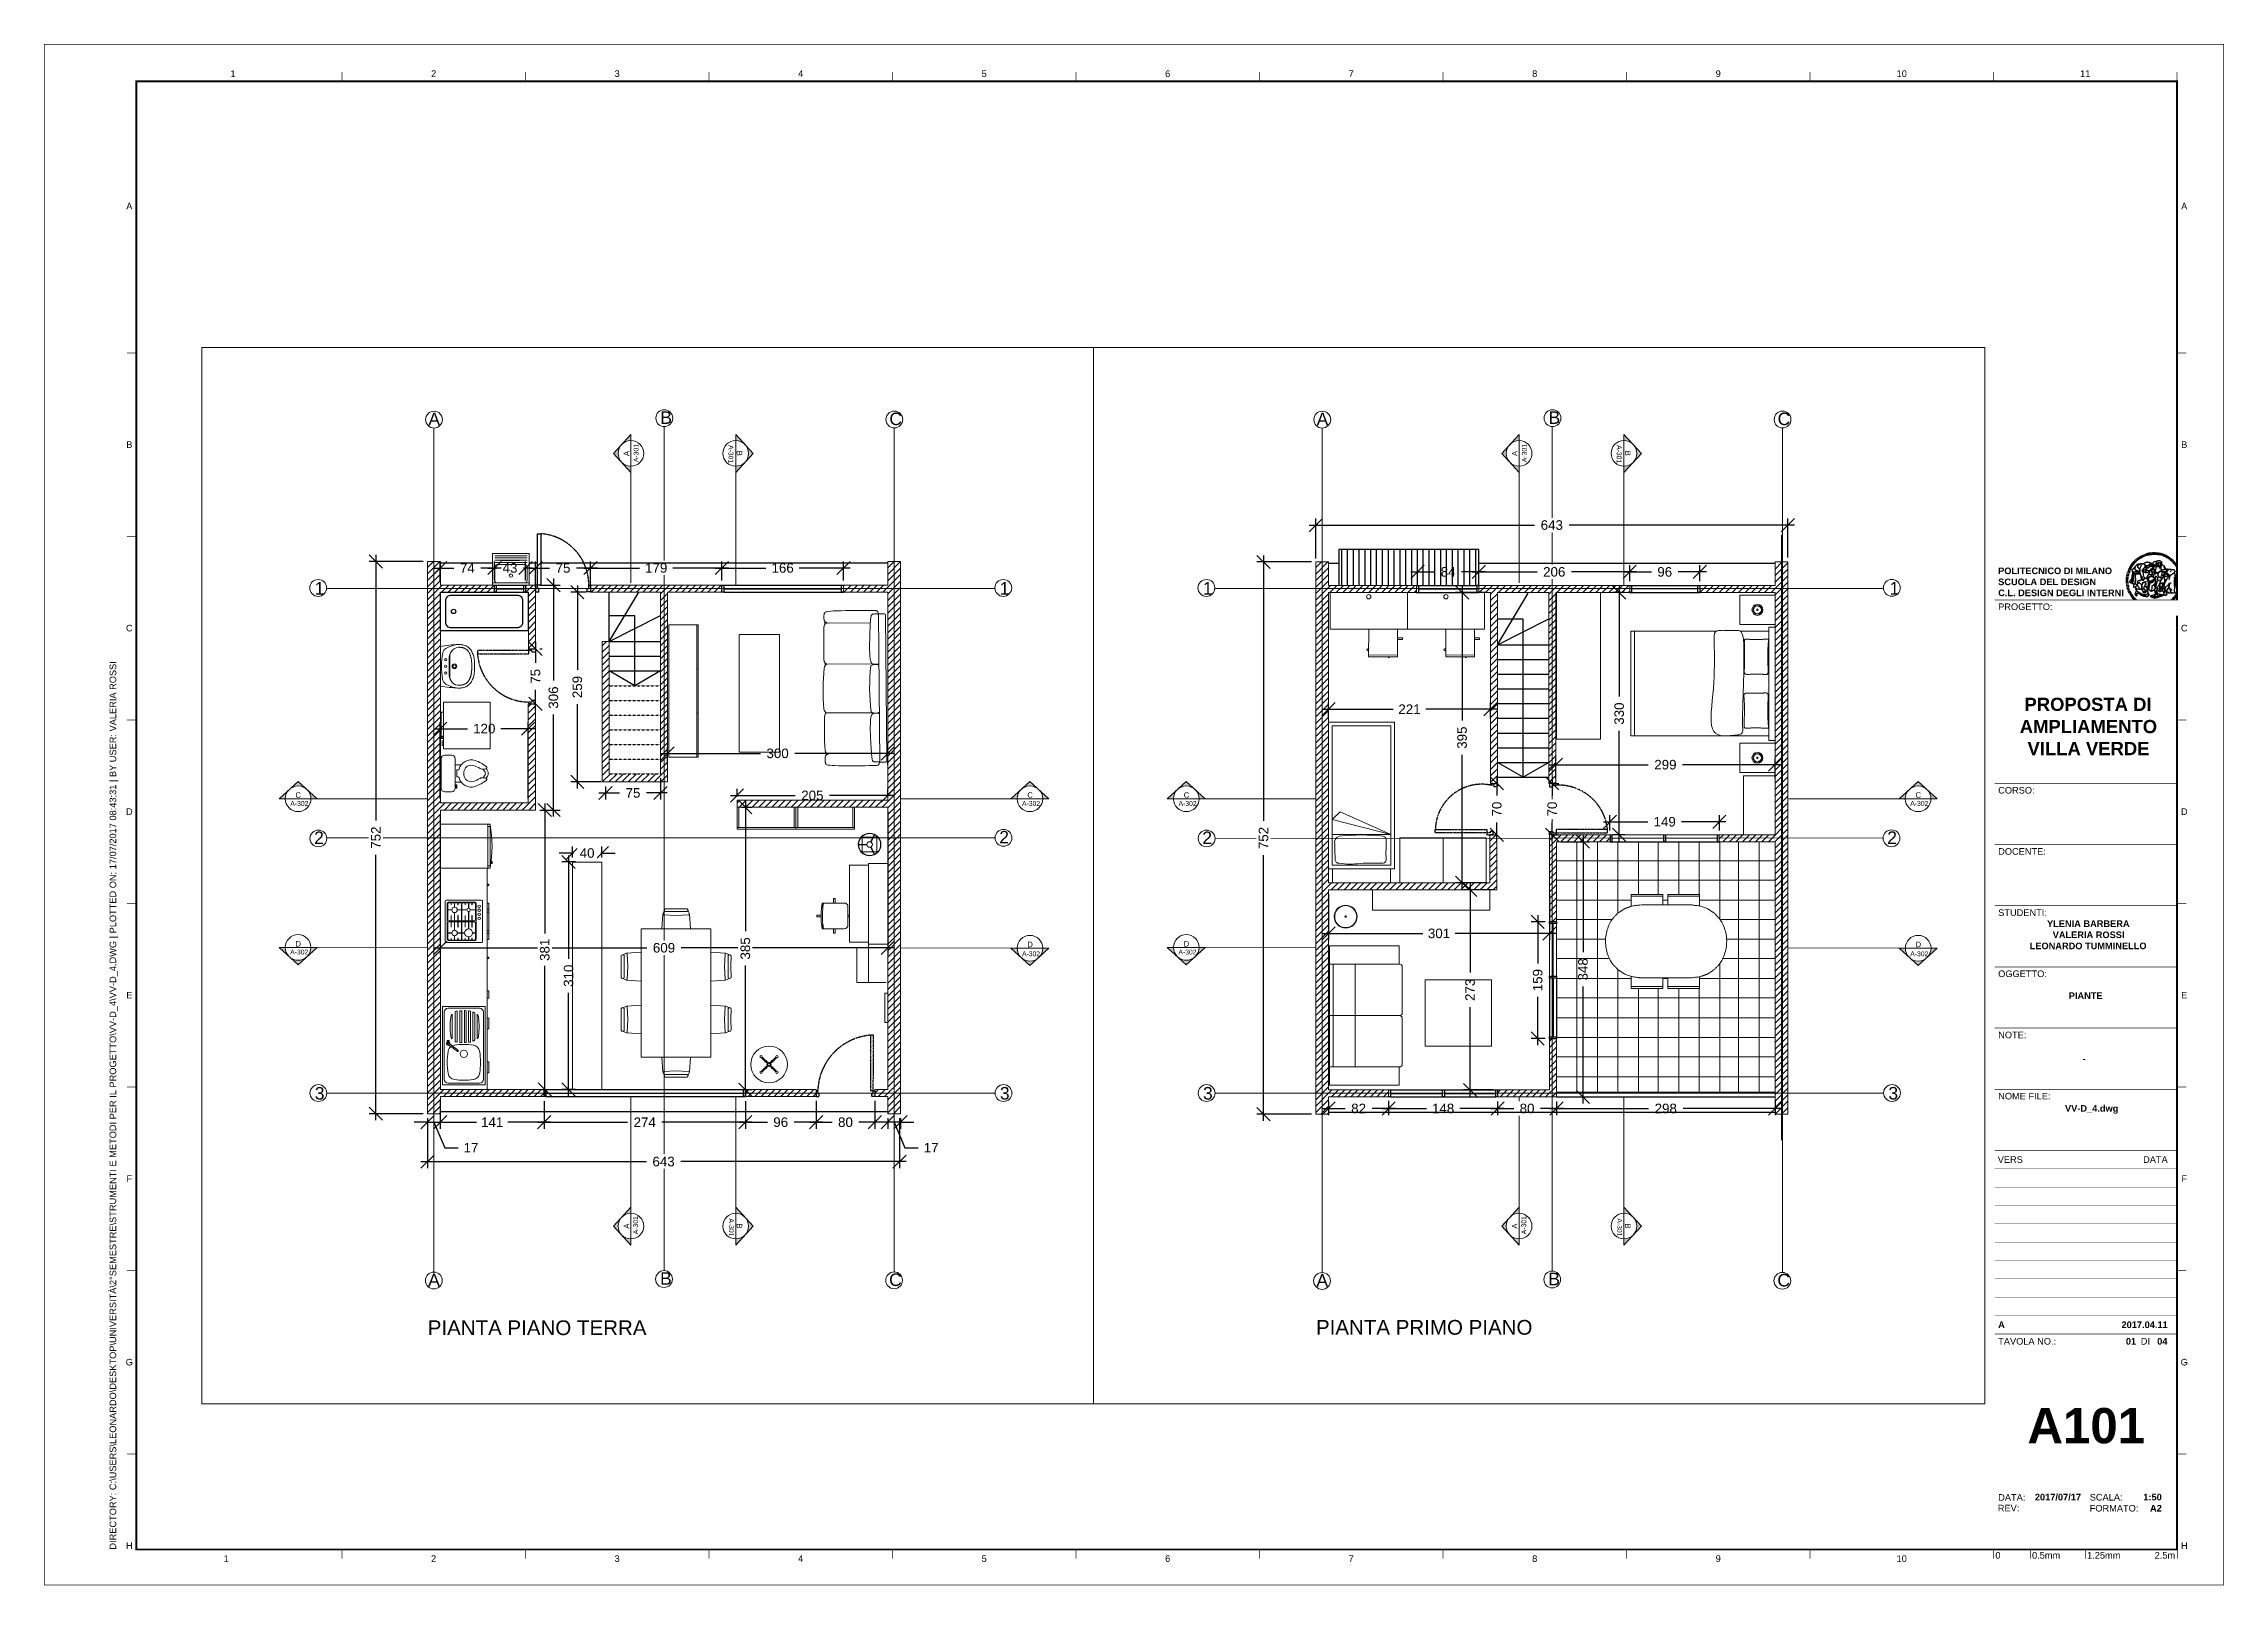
# Paper-space layout 'A101' of a CAD drawing. Header units: inches, sheet in millimetres. Extents: x 0 to 594, y 0 to 420.
# The model-space entities are those that its viewports show. They can reach past a viewport. Long polylines and large blocks are cut down to what shows.
import ezdxf
from ezdxf.enums import TextEntityAlignment as Align

# ---------------------------------------------------------------- set-up
doc = ezdxf.new("R2010")
doc.units = ezdxf.units.IN
doc.header["$MEASUREMENT"] = 0
doc.set_wipeout_variables(frame=1)
for name, pattern in [('0', [0]), ('CENTER', [2, 1.25, -0.25, 0.25, -0.25]), ('NASCOSTA2', [0.1875, 0.125, -0.0625])]:
    doc.linetypes.add(name, pattern=pattern)
doc.layers.get('DEFPOINTS').update_dxf_attribs({"color": 210})
for name, color, linetype, lineweight in [('A-ANNO-DIMS', 3, 'Continuous', 18), ('A-ANNO-SYMB', 3, 'Continuous', 18), ('A-ANNO-TEXT', 3, 'Continuous', 18), ('A-DETL-MBND', 7, 'Continuous', 18), ('A-DOOR-FULL', 2, 'Continuous', 25), ('A-ELEV-MBE1', 7, 'Continuous', 25), ('A-FURN', 1, 'Continuous', 18), ('A-SECT-MCUT', 13, 'Continuous', 25), ('BALCONE', 9, 'Continuous', 25)]:
    doc.layers.add(name, color=color, linetype=linetype, lineweight=lineweight)
for name, color, linetype in [('FINESTRE', 5, 'Continuous'), ('G-ANNO-LOGO', 3, 'Continuous'), ('G-ANNO-TEXT', 3, 'Continuous'), ('G-ANNO-TTLB', 3, 'Continuous'), ('PROIEZIONE', 11, 'NASCOSTA2'), ('SCALE', 4, 'Continuous')]:
    doc.layers.add(name, color=color, linetype=linetype)
doc.layers.add('G-ANNO-NPLT', color=210, linetype='Continuous', plot=False)
doc.styles.add('ARCH', font='txt')
doc.styles.add('ARIAL', font='arial.ttf')
doc.styles.add('ARIAL-BOLD', font='')
doc.styles.add('E-ARIAL', font='arial.ttf')
doc.styles.get("Standard").update_dxf_attribs({"font": 'arial.ttf'})
doc.styles.get('ARIAL-BOLD').set_extended_font_data('Arial', bold=True)
doc.dimstyles.new('TICK_36', dxfattribs={"dimtxt": 2.6, "dimasz": 3.6, "dimexe": 1.8, "dimexo": 1.2, "dimgap": 1.8, "dimtad": 0, "dimdec": 0, "dimlfac": 100, "dimzin": 0, "dimdsep": 46, "dimtxsty": 'ARIAL', "dimblk": 'OBLIQUE', "dimblk1": 'OBLIQUE', "dimblk2": 'OBLIQUE', "dimcen": 1.8, "dimdle": 1.8, "dimclrd": 256, "dimclrt": 256, "dimadec": 0, "dimazin": 0, "dimtfac": 1, "dimtdec": 0, "dimtmove": 1, "dimatfit": 3, "dimldrblk": 'OPEN90', "dimfxl": 1, "dimtfill": 1, "dimtolj": 1, "dimtzin": 0, "dimarcsym": 0})

psp = doc.layouts.new('A101')

# ---------------------------------------------------------------- texts
at = {"layer": 'A-ANNO-SYMB'}
for s, height, rotation, p in [('A', 1.49, 90, (159.46, 307.71)), ('A-301', 1.321, 90, (162, 306.06)), ('A-301', 1.321, 270, (186.52, 310.69)), ('A', 1.49, 90, (401.47, 307.71)), ('A-301', 1.321, 90, (404.01, 306.06)), ('A-301', 1.321, 270, (428.53, 310.69)), ('B', 1.49, 270, (188.78, 309.13)), ('B', 1.49, 270, (430.79, 309.13)), ('D', 1.49, 359.83624, (68.53, 174.06)), ('D', 1.49, 359.83624, (267.95, 173.89)), ('D', 1.49, 359.83624, (310.54, 174.06)), ('D', 1.49, 359.83624, (509.96, 173.89)), ('A', 1.49, 90, (159.46, 97.19)), ('A-301', 1.321, 90, (161.87, 95.68)), ('A-301', 1.321, 270, (186.65, 100)), ('B', 1.49, 270, (188.78, 98.61)), ('A', 1.49, 90, (401.47, 97.19)), ('A-301', 1.321, 90, (403.88, 95.68)), ('A-301', 1.321, 270, (428.66, 100)), ('B', 1.49, 270, (430.79, 98.61))]:
    psp.add_text(s, height=height, rotation=rotation, dxfattribs=at).set_placement(p)
for s, height, p in [('C', 1.49, (68.54, 214.6)), ('C', 1.49, (267.94, 214.6)), ('C', 1.49, (310.55, 214.6)), ('C', 1.49, (509.94, 214.6)), ('A-302', 1.321, (67.14, 212.38)), ('A-302', 1.321, (266.5, 212.39)), ('A-302', 1.321, (309.14, 212.38)), ('A-302', 1.321, (508.51, 212.39)), ('A-302', 1.321, (67.1, 171.9)), ('A-302', 1.321, (266.5, 171.43)), ('A-302', 1.321, (309.11, 171.9)), ('A-302', 1.321, (508.5, 171.43))]:
    psp.add_text(s, height=height, dxfattribs=at).set_placement(p)
at = {"layer": 'A-ANNO-SYMB', "char_height": 3.41, "attachment_point": 1, "style": 'ARIAL'}
for s, insert in [('A', (104.76, 319.49)), ('B', (167.94, 319.88)), ('C', (230.36, 319.54)), ('A', (346.77, 319.49)), ('B', (409.95, 319.88)), ('C', (472.36, 319.54)), ('1', (73.75, 273.37)), ('1', (260.42, 273.37)), ('1', (315.76, 273.37)), ('1', (502.85, 273.38)), ('2', (73.62, 205.4)), ('2', (260.29, 205.56)), ('2', (315.63, 205.4)), ('2', (502.23, 205.44)), ('3', (73.8, 135.79)), ('3', (260.47, 135.79)), ('3', (315.8, 135.79)), ('3', (502.55, 135.8)), ('A', (104.7, 84.93)), ('B', (167.88, 85.32)), ('C', (230.29, 84.98)), ('A', (346.7, 84.81)), ('B', (409.89, 85.19)), ('C', (472.3, 84.86))]:
    psp.add_mtext_dynamic_manual_height_columns(s, width=37.201, gutter_width=2.5, heights=[0], dxfattribs=dict(at, insert=insert))
at = {"layer": 'A-ANNO-TEXT', "char_height": 4, "attachment_point": 1}
for s, insert in [('PIANTA PIANO TERRA', (104.57, 72.2)), ('PIANTA PRIMO PIANO', (346.58, 72.31))]:
    psp.add_mtext_dynamic_manual_height_columns(s, width=74.8555, gutter_width=0.615, heights=[0], dxfattribs=dict(at, insert=insert))
at = {"layer": 'G-ANNO-TEXT', "style": 'ARIAL'}
for s, p in [('1', (51.53, 411.89)), ('2', (106.18, 411.89)), ('3', (156.18, 411.89)), ('4', (206.18, 411.89)), ('5', (256.18, 411.89)), ('6', (306.18, 411.89)), ('7', (356.18, 411.89)), ('8', (406.18, 411.89)), ('9', (456.18, 411.89)), ('10', (506.18, 411.89)), ('11', (556.18, 411.89)), ('A', (23.27, 375.8)), ('A', (583.15, 375.8)), ('B', (23.27, 310.82)), ('B', (583.16, 310.82)), ('C', (23.27, 260.82)), ('C', (583.16, 260.82)), ('D', (23.27, 210.82)), ('D', (583.16, 210.82)), ('E', (23.27, 160.82)), ('E', (583.16, 160.82)), ('F', (23.27, 110.82)), ('F', (583.16, 110.82)), ('G', (23.27, 60.82)), ('G', (583.16, 60.82)), ('H', (23.27, 10.82)), ('1', (49.67, 7.3)), ('2', (106.18, 7.3)), ('3', (156.18, 7.3)), ('4', (206.18, 7.3)), ('5', (256.18, 7.3)), ('6', (306.18, 7.3)), ('7', (356.18, 7.3)), ('8', (406.18, 7.3)), ('9', (456.18, 7.3)), ('10', (506.18, 7.3)), ('H', (583.16, 10.82))]:
    psp.add_text(s, height=1.8, dxfattribs=at).set_placement(p, align=Align.MIDDLE_CENTER)
at = {"layer": 'G-ANNO-TEXT', "insert": (17.89, 9.74), "char_height": 1.8, "attachment_point": 1, "rotation": 90, "style": 'ARIAL'}
psp.add_mtext_dynamic_manual_height_columns('DIRECTORY: C:\\\\USERS\\\\LEONARDO\\\\DESKTOP\\\\UNIVERSITÀ\\\\2°SEMESTRE\\\\STRUMENTI E METODI PER IL PROGETTO\\\\VV-D_4\\\\VV-D_4.DWG | PLOTTED ON: 17/07/2017 08:43:31 | BY USER: VALERIA ROSSI', width=412.209, gutter_width=9, heights=[0], dxfattribs=at)

msp = doc.modelspace()

# ---------------------------------------------------------------- blocks, each defined once
blk = doc.blocks.new('Sezioni')
h = blk.add_hatch(color=256)
h.dxf.hatch_style = 1
h.paths.add_polyline_path([(52521, 47455), (52264, 47221), (52418, 47221, -0.210523)])
h.paths.add_polyline_path([(52735, 47652), (52521, 47455, -0.388338), (52949, 47455)])
h.paths.add_polyline_path([(52949, 47455, -0.210523), (53053, 47221), (53206, 47221)])
blk.add_lwpolyline([(52264, 47221), (53206, 47221), (52735, 47652)], close=True)
blk.add_circle((52735, 47221), 318)
blk = doc.blocks.new('_Oblique')
at = {"color": 0, "linetype": 'ByBlock', "lineweight": -2}
blk.add_line((-0.5, -0.5), (0.5, 0.5), dxfattribs=at)
blk = doc.blocks.new('*D1213')
at = {"layer": 'A-ANNO-DIMS', "lineweight": -2, "transparency": 16777216}
for p, q in [((90.45, 280.76), (90.45, 208.39)), ((90.45, 126.72), (90.45, 199.09))]:
    blk.add_line(p, q, dxfattribs=at)
at = {"layer": 'A-ANNO-DIMS', "color": 0, "lineweight": -2, "transparency": 16777216}
for p, q in [((103.32, 278.96), (88.65, 278.96)), ((103.32, 128.52), (88.65, 128.52))]:
    blk.add_line(p, q, dxfattribs=at)
at = {"layer": 'DEFPOINTS', "color": 0, "lineweight": 18, "transparency": 16777216}
for p in [(104.52, 278.96), (90.45, 128.52), (104.52, 128.52)]:
    blk.add_point(p, dxfattribs=at)
at = {"layer": 'A-ANNO-DIMS', "lineweight": -2, "transparency": 16777216, "xscale": 3.6, "yscale": 3.6, "zscale": 3.6}
for p, rotation in [((90.45, 278.96), 90), ((90.45, 128.52), 270)]:
    blk.add_blockref('_Oblique', p, dxfattribs=dict(at, rotation=rotation))
at = {"layer": 'A-ANNO-DIMS', "transparency": 16777216, "insert": (90.45, 203.74), "char_height": 2.6, "attachment_point": 5, "rotation": 90, "style": 'ARIAL', "bg_fill": 3, "box_fill_scale": 1.25, "bg_fill_color": 256, "bg_fill_true_color": 13158600, "bg_fill_transparency": 0}
blk.add_mtext('\\A1;752', dxfattribs=at)
blk = doc.blocks.new('_Open90')
at = {"color": 0, "linetype": 'ByBlock', "lineweight": -2}
for p, q in [((0, 0), (-1, 0)), ((-0.5, 0.5), (0, 0)), ((0, 0), (-0.5, -0.5))]:
    blk.add_line(p, q, dxfattribs=at)
blk = doc.blocks.new('*D1214')
at = {"layer": 'A-ANNO-DIMS', "color": 0, "lineweight": -2, "transparency": 16777216}
for p, q in [((104.52, 127.32), (104.52, 113.66)), ((233.14, 127.32), (233.14, 113.66))]:
    blk.add_line(p, q, dxfattribs=at)
at = {"layer": 'A-ANNO-DIMS', "lineweight": -2, "transparency": 16777216}
for p, q in [((102.72, 115.46), (164.14, 115.46)), ((234.94, 115.46), (173.52, 115.46))]:
    blk.add_line(p, q, dxfattribs=at)
at = {"layer": 'DEFPOINTS', "color": 0, "transparency": 16777216}
for p in [(104.52, 128.52), (233.14, 128.52), (233.14, 115.46)]:
    blk.add_point(p, dxfattribs=at)
at = {"layer": 'A-ANNO-DIMS', "lineweight": -2, "transparency": 16777216, "xscale": 3.6, "yscale": 3.6, "zscale": 3.6, "rotation": 180}
blk.add_blockref('_Oblique', (104.52, 115.46), dxfattribs=at)
at = {"layer": 'A-ANNO-DIMS', "lineweight": -2, "transparency": 16777216, "xscale": 3.6, "yscale": 3.6, "zscale": 3.6}
blk.add_blockref('_Oblique', (233.14, 115.46), dxfattribs=at)
at = {"layer": 'A-ANNO-DIMS', "transparency": 16777216, "insert": (168.83, 115.46), "char_height": 2.6, "attachment_point": 5, "style": 'ARIAL', "bg_fill": 3, "box_fill_scale": 1.25, "bg_fill_color": 256, "bg_fill_true_color": 13158600, "bg_fill_transparency": 0}
blk.add_mtext('\\A1;643', dxfattribs=at)
blk = doc.blocks.new('*D1215')
at = {"layer": 'A-ANNO-DIMS', "lineweight": -2, "transparency": 16777216}
for p, q in [((106.2, 233.42), (115.43, 233.42)), ((133.76, 233.42), (124.53, 233.42))]:
    blk.add_line(p, q, dxfattribs=at)
at = {"layer": 'A-ANNO-DIMS', "color": 0, "lineweight": -2, "transparency": 16777216}
for p, q in [((108, 214.39), (108, 235.22)), ((131.96, 214.39), (131.96, 235.22))]:
    blk.add_line(p, q, dxfattribs=at)
at = {"layer": 'DEFPOINTS', "color": 0, "transparency": 16777216}
for p in [(108, 233.42), (108, 213.19), (131.96, 213.19)]:
    blk.add_point(p, dxfattribs=at)
at = {"layer": 'A-ANNO-DIMS', "lineweight": -2, "transparency": 16777216, "xscale": 3.6, "yscale": 3.6, "zscale": 3.6, "rotation": 180}
blk.add_blockref('_Oblique', (108, 233.42), dxfattribs=at)
at = {"layer": 'A-ANNO-DIMS', "lineweight": -2, "transparency": 16777216, "xscale": 3.6, "yscale": 3.6, "zscale": 3.6}
blk.add_blockref('_Oblique', (131.96, 233.42), dxfattribs=at)
at = {"layer": 'A-ANNO-DIMS', "transparency": 16777216, "insert": (119.98, 233.42), "char_height": 2.6, "attachment_point": 5, "style": 'ARIAL', "bg_fill": 3, "box_fill_scale": 1.25, "bg_fill_color": 256, "bg_fill_true_color": 13158600, "bg_fill_transparency": 0}
blk.add_mtext('\\A1;120', dxfattribs=at)
blk = doc.blocks.new('*D1216')
at = {"layer": 'A-ANNO-DIMS', "color": 0, "lineweight": -2, "transparency": 16777216}
for p, q in [((108, 210.05), (108, 171.91)), ((229.9, 210.82), (229.9, 171.91))]:
    blk.add_line(p, q, dxfattribs=at)
at = {"layer": 'A-ANNO-DIMS', "lineweight": -2, "transparency": 16777216}
for p, q in [((106.2, 173.71), (164.26, 173.71)), ((231.7, 173.71), (173.64, 173.71))]:
    blk.add_line(p, q, dxfattribs=at)
at = {"layer": 'DEFPOINTS', "color": 0, "transparency": 16777216}
for p in [(108, 211.25), (229.9, 212.02), (229.9, 173.71)]:
    blk.add_point(p, dxfattribs=at)
at = {"layer": 'A-ANNO-DIMS', "lineweight": -2, "transparency": 16777216, "xscale": 3.6, "yscale": 3.6, "zscale": 3.6, "rotation": 180}
blk.add_blockref('_Oblique', (108, 173.71), dxfattribs=at)
at = {"layer": 'A-ANNO-DIMS', "lineweight": -2, "transparency": 16777216, "xscale": 3.6, "yscale": 3.6, "zscale": 3.6}
blk.add_blockref('_Oblique', (229.9, 173.71), dxfattribs=at)
at = {"layer": 'A-ANNO-DIMS', "transparency": 16777216, "insert": (168.95, 173.71), "char_height": 2.6, "attachment_point": 5, "style": 'ARIAL', "bg_fill": 3, "box_fill_scale": 1.25, "bg_fill_color": 256, "bg_fill_true_color": 13158600, "bg_fill_transparency": 0}
blk.add_mtext('\\A1;609', dxfattribs=at)
blk = doc.blocks.new('*D1217')
at = {"layer": 'A-ANNO-DIMS', "color": 0, "lineweight": -2, "transparency": 16777216}
for p, q in [((135.14, 211.25), (138.26, 211.25)), ((135.14, 135.09), (138.26, 135.09))]:
    blk.add_line(p, q, dxfattribs=at)
at = {"layer": 'A-ANNO-DIMS', "lineweight": -2, "transparency": 16777216}
for p, q in [((136.46, 213.05), (136.46, 177.58)), ((136.46, 133.29), (136.46, 168.76))]:
    blk.add_line(p, q, dxfattribs=at)
at = {"layer": 'DEFPOINTS', "color": 0, "transparency": 16777216}
for p in [(133.94, 211.25), (133.94, 135.09), (136.46, 135.09)]:
    blk.add_point(p, dxfattribs=at)
at = {"layer": 'A-ANNO-DIMS', "lineweight": -2, "transparency": 16777216, "xscale": 3.6, "yscale": 3.6, "zscale": 3.6}
for p, rotation in [((136.46, 211.25), 90), ((136.46, 135.09), 270)]:
    blk.add_blockref('_Oblique', p, dxfattribs=dict(at, rotation=rotation))
at = {"layer": 'A-ANNO-DIMS', "transparency": 16777216, "insert": (136.46, 173.17), "char_height": 2.6, "attachment_point": 5, "rotation": 90, "style": 'ARIAL', "bg_fill": 3, "box_fill_scale": 1.25, "bg_fill_color": 256, "bg_fill_true_color": 13158600, "bg_fill_transparency": 0}
blk.add_mtext('\\A1;381', dxfattribs=at)
blk = doc.blocks.new('*D1218')
at = {"layer": 'A-ANNO-DIMS', "color": 0, "lineweight": -2, "transparency": 16777216}
for p, q in [((168, 219.95), (168, 214.1)), ((153, 217.71), (153, 214.1))]:
    blk.add_line(p, q, dxfattribs=at)
at = {"layer": 'A-ANNO-DIMS', "lineweight": -2, "transparency": 16777216}
for p, q in [((151.2, 215.9), (156.84, 215.9)), ((169.8, 215.9), (164.16, 215.9))]:
    blk.add_line(p, q, dxfattribs=at)
at = {"layer": 'DEFPOINTS', "color": 0, "transparency": 16777216}
for p in [(168, 221.15), (153, 218.91), (168, 215.9)]:
    blk.add_point(p, dxfattribs=at)
at = {"layer": 'A-ANNO-DIMS', "lineweight": -2, "transparency": 16777216, "xscale": 3.6, "yscale": 3.6, "zscale": 3.6, "rotation": 180}
blk.add_blockref('_Oblique', (153, 215.9), dxfattribs=at)
at = {"layer": 'A-ANNO-DIMS', "lineweight": -2, "transparency": 16777216, "xscale": 3.6, "yscale": 3.6, "zscale": 3.6}
blk.add_blockref('_Oblique', (168, 215.9), dxfattribs=at)
at = {"layer": 'A-ANNO-DIMS', "transparency": 16777216, "insert": (160.5, 215.9), "char_height": 2.6, "attachment_point": 5, "style": 'ARIAL', "bg_fill": 3, "box_fill_scale": 1.25, "bg_fill_color": 256, "bg_fill_true_color": 13158600, "bg_fill_transparency": 0}
blk.add_mtext('\\A1;75', dxfattribs=at)
blk = doc.blocks.new('*D1219')
at = {"layer": 'A-ANNO-DIMS', "lineweight": -2, "transparency": 16777216}
for p, q in [((168.1, 226.68), (195.25, 226.68)), ((231.7, 226.68), (204.56, 226.68))]:
    blk.add_line(p, q, dxfattribs=at)
at = {"layer": 'A-ANNO-DIMS', "color": 0, "lineweight": -2, "transparency": 16777216}
for p, q in [((169.9, 223.68), (169.9, 228.48)), ((229.9, 223.68), (229.9, 228.48))]:
    blk.add_line(p, q, dxfattribs=at)
at = {"layer": 'DEFPOINTS', "color": 0, "transparency": 16777216}
for p in [(229.9, 226.68), (169.9, 222.48), (229.9, 222.48)]:
    blk.add_point(p, dxfattribs=at)
at = {"layer": 'A-ANNO-DIMS', "lineweight": -2, "transparency": 16777216, "xscale": 3.6, "yscale": 3.6, "zscale": 3.6, "rotation": 180}
blk.add_blockref('_Oblique', (169.9, 226.68), dxfattribs=at)
at = {"layer": 'A-ANNO-DIMS', "lineweight": -2, "transparency": 16777216, "xscale": 3.6, "yscale": 3.6, "zscale": 3.6}
blk.add_blockref('_Oblique', (229.9, 226.68), dxfattribs=at)
at = {"layer": 'A-ANNO-DIMS', "transparency": 16777216, "insert": (199.9, 226.68), "char_height": 2.6, "attachment_point": 5, "style": 'ARIAL', "bg_fill": 3, "box_fill_scale": 1.25, "bg_fill_color": 256, "bg_fill_true_color": 13158600, "bg_fill_transparency": 0}
blk.add_mtext('\\A1;300', dxfattribs=at)
blk = doc.blocks.new('*D1220')
at = {"layer": 'A-ANNO-DIMS', "color": 0, "lineweight": -2, "transparency": 16777216}
for p, q in [((190.05, 212.02), (192.92, 212.02)), ((190.03, 135.08), (192.92, 135.08))]:
    blk.add_line(p, q, dxfattribs=at)
at = {"layer": 'A-ANNO-DIMS', "lineweight": -2, "transparency": 16777216}
for p, q in [((191.12, 213.82), (191.12, 178.23)), ((191.12, 133.28), (191.12, 168.87))]:
    blk.add_line(p, q, dxfattribs=at)
at = {"layer": 'DEFPOINTS', "color": 0, "lineweight": 18, "transparency": 16777216}
for p in [(188.85, 212.02), (188.83, 135.08), (191.12, 135.08)]:
    blk.add_point(p, dxfattribs=at)
at = {"layer": 'A-ANNO-DIMS', "lineweight": -2, "transparency": 16777216, "xscale": 3.6, "yscale": 3.6, "zscale": 3.6}
for p, rotation in [((191.12, 212.02), 90), ((191.12, 135.08), 270)]:
    blk.add_blockref('_Oblique', p, dxfattribs=dict(at, rotation=rotation))
at = {"layer": 'A-ANNO-DIMS', "transparency": 16777216, "insert": (191.12, 173.55), "char_height": 2.6, "attachment_point": 5, "rotation": 90, "style": 'ARIAL', "bg_fill": 3, "box_fill_scale": 1.25, "bg_fill_color": 256, "bg_fill_true_color": 13158600, "bg_fill_transparency": 0}
blk.add_mtext('\\A1;385', dxfattribs=at)
blk = doc.blocks.new('*D1221')
at = {"layer": 'A-ANNO-DIMS', "color": 0, "lineweight": -2, "transparency": 16777216}
for p, q in [((144.8, 197.11), (141.15, 197.11)), ((144.79, 135.09), (141.15, 135.09))]:
    blk.add_line(p, q, dxfattribs=at)
at = {"layer": 'A-ANNO-DIMS', "lineweight": -2, "transparency": 16777216}
for p, q in [((142.95, 198.91), (142.95, 170.75)), ((142.95, 133.29), (142.95, 161.44))]:
    blk.add_line(p, q, dxfattribs=at)
at = {"layer": 'DEFPOINTS', "color": 0, "transparency": 16777216}
for p in [(146, 197.11), (142.95, 135.09), (145.99, 135.09)]:
    blk.add_point(p, dxfattribs=at)
at = {"layer": 'A-ANNO-DIMS', "lineweight": -2, "transparency": 16777216, "xscale": 3.6, "yscale": 3.6, "zscale": 3.6}
for p, rotation in [((142.95, 197.11), 90), ((142.95, 135.09), 270)]:
    blk.add_blockref('_Oblique', p, dxfattribs=dict(at, rotation=rotation))
at = {"layer": 'A-ANNO-DIMS', "transparency": 16777216, "insert": (142.95, 166.1), "char_height": 2.6, "attachment_point": 5, "rotation": 90, "style": 'ARIAL', "bg_fill": 3, "box_fill_scale": 1.25, "bg_fill_color": 256, "bg_fill_true_color": 13158600, "bg_fill_transparency": 0}
blk.add_mtext('\\A1;310', dxfattribs=at)
blk = doc.blocks.new('*D1222')
at = {"layer": 'A-ANNO-DIMS', "color": 0, "lineweight": -2, "transparency": 16777216}
for p, q in [((210.39, 132.05), (210.39, 124.39)), ((226.39, 131.99), (226.39, 124.39))]:
    blk.add_line(p, q, dxfattribs=at)
at = {"layer": 'A-ANNO-DIMS', "lineweight": -2, "transparency": 16777216}
for p, q in [((208.59, 126.19), (214.75, 126.19)), ((228.19, 126.19), (222.04, 126.19))]:
    blk.add_line(p, q, dxfattribs=at)
at = {"layer": 'DEFPOINTS', "color": 0, "transparency": 16777216}
for p in [(210.39, 133.25), (226.39, 133.19), (210.39, 126.19)]:
    blk.add_point(p, dxfattribs=at)
at = {"layer": 'A-ANNO-DIMS', "lineweight": -2, "transparency": 16777216, "xscale": 3.6, "yscale": 3.6, "zscale": 3.6, "rotation": 180}
blk.add_blockref('_Oblique', (210.39, 126.19), dxfattribs=at)
at = {"layer": 'A-ANNO-DIMS', "lineweight": -2, "transparency": 16777216, "xscale": 3.6, "yscale": 3.6, "zscale": 3.6}
blk.add_blockref('_Oblique', (226.39, 126.19), dxfattribs=at)
at = {"layer": 'A-ANNO-DIMS', "transparency": 16777216, "insert": (218.39, 126.19), "char_height": 2.6, "attachment_point": 5, "style": 'ARIAL', "bg_fill": 3, "box_fill_scale": 1.25, "bg_fill_color": 256, "bg_fill_true_color": 13158600, "bg_fill_transparency": 0}
blk.add_mtext('\\A1;80', dxfattribs=at)
blk = doc.blocks.new('*D1223')
at = {"layer": 'A-ANNO-DIMS', "color": 0, "lineweight": -2, "transparency": 16777216}
for p, q in [((136.28, 131.97), (136.28, 124.39)), ((191.12, 131.96), (191.12, 124.39))]:
    blk.add_line(p, q, dxfattribs=at)
at = {"layer": 'A-ANNO-DIMS', "lineweight": -2, "transparency": 16777216}
for p, q in [((134.48, 126.19), (159.01, 126.19)), ((192.92, 126.19), (168.39, 126.19))]:
    blk.add_line(p, q, dxfattribs=at)
at = {"layer": 'DEFPOINTS', "color": 0, "lineweight": 18, "transparency": 16777216}
for p in [(136.28, 133.17), (191.12, 133.16), (136.28, 126.19)]:
    blk.add_point(p, dxfattribs=at)
at = {"layer": 'A-ANNO-DIMS', "lineweight": -2, "transparency": 16777216, "xscale": 3.6, "yscale": 3.6, "zscale": 3.6, "rotation": 180}
blk.add_blockref('_Oblique', (136.28, 126.19), dxfattribs=at)
at = {"layer": 'A-ANNO-DIMS', "lineweight": -2, "transparency": 16777216, "xscale": 3.6, "yscale": 3.6, "zscale": 3.6}
blk.add_blockref('_Oblique', (191.12, 126.19), dxfattribs=at)
at = {"layer": 'A-ANNO-DIMS', "transparency": 16777216, "insert": (163.7, 126.19), "char_height": 2.6, "attachment_point": 5, "style": 'ARIAL', "bg_fill": 3, "box_fill_scale": 1.25, "bg_fill_color": 256, "bg_fill_true_color": 13158600, "bg_fill_transparency": 0}
blk.add_mtext('\\A1;274', dxfattribs=at)
blk = doc.blocks.new('*D1224')
at = {"layer": 'A-ANNO-DIMS', "color": 0, "lineweight": -2, "transparency": 16777216}
for p, q in [((108, 131.97), (108, 124.39)), ((136.28, 131.97), (136.28, 124.39))]:
    blk.add_line(p, q, dxfattribs=at)
at = {"layer": 'A-ANNO-DIMS', "lineweight": -2, "transparency": 16777216}
for p, q in [((106.2, 126.19), (117.84, 126.19)), ((138.08, 126.19), (126.44, 126.19))]:
    blk.add_line(p, q, dxfattribs=at)
at = {"layer": 'DEFPOINTS', "color": 0, "transparency": 16777216}
for p in [(108, 133.17), (136.28, 133.17), (136.28, 126.19)]:
    blk.add_point(p, dxfattribs=at)
at = {"layer": 'A-ANNO-DIMS', "lineweight": -2, "transparency": 16777216, "xscale": 3.6, "yscale": 3.6, "zscale": 3.6, "rotation": 180}
blk.add_blockref('_Oblique', (108, 126.19), dxfattribs=at)
at = {"layer": 'A-ANNO-DIMS', "lineweight": -2, "transparency": 16777216, "xscale": 3.6, "yscale": 3.6, "zscale": 3.6}
blk.add_blockref('_Oblique', (136.28, 126.19), dxfattribs=at)
at = {"layer": 'A-ANNO-DIMS', "transparency": 16777216, "insert": (122.14, 126.19), "char_height": 2.6, "attachment_point": 5, "style": 'ARIAL', "bg_fill": 3, "box_fill_scale": 1.25, "bg_fill_color": 256, "bg_fill_true_color": 13158600, "bg_fill_transparency": 0}
blk.add_mtext('\\A1;141', dxfattribs=at)
blk = doc.blocks.new('*D1225')
at = {"layer": 'A-ANNO-DIMS', "lineweight": -2, "transparency": 16777216}
for p, q in [((104.52, 126.19), (100.92, 126.19)), ((104.52, 126.19), (108, 126.19)), ((104.52, 126.19), (108, 126.19)), ((106.26, 126.19), (109.23, 119.25)), ((108, 126.19), (111.6, 126.19)), ((109.23, 119.25), (112.83, 119.25))]:
    blk.add_line(p, q, dxfattribs=at)
at = {"layer": 'A-ANNO-DIMS', "color": 0, "lineweight": -2, "transparency": 16777216}
for p, q in [((104.52, 127.32), (104.52, 124.39)), ((108, 127.32), (108, 124.39))]:
    blk.add_line(p, q, dxfattribs=at)
at = {"layer": 'DEFPOINTS', "color": 0, "lineweight": 18, "transparency": 16777216}
for p in [(104.52, 128.52), (108, 128.52), (108, 126.19)]:
    blk.add_point(p, dxfattribs=at)
at = {"layer": 'A-ANNO-DIMS', "lineweight": -2, "transparency": 16777216, "xscale": 3.6, "yscale": 3.6, "zscale": 3.6}
blk.add_blockref('_Oblique', (104.52, 126.19), dxfattribs=at)
at = {"layer": 'A-ANNO-DIMS', "lineweight": -2, "transparency": 16777216, "xscale": 3.6, "yscale": 3.6, "zscale": 3.6, "rotation": 180}
blk.add_blockref('_Oblique', (108, 126.19), dxfattribs=at)
at = {"layer": 'A-ANNO-DIMS', "transparency": 16777216, "insert": (116.37, 119.25), "char_height": 2.6, "attachment_point": 5, "style": 'ARIAL', "bg_fill": 3, "box_fill_scale": 1.25, "bg_fill_color": 256, "bg_fill_true_color": 13158600, "bg_fill_transparency": 0}
blk.add_mtext('\\A1;17', dxfattribs=at)
blk = doc.blocks.new('*D1226')
at = {"layer": 'A-ANNO-DIMS', "color": 0, "lineweight": -2, "transparency": 16777216}
for p, q in [((191.12, 131.96), (191.12, 124.39)), ((210.39, 131.99), (210.39, 124.39))]:
    blk.add_line(p, q, dxfattribs=at)
at = {"layer": 'A-ANNO-DIMS', "lineweight": -2, "transparency": 16777216}
for p, q in [((189.32, 126.19), (197.11, 126.19)), ((212.19, 126.19), (204.4, 126.19))]:
    blk.add_line(p, q, dxfattribs=at)
at = {"layer": 'DEFPOINTS', "color": 0, "transparency": 16777216}
for p in [(191.12, 133.16), (210.39, 133.19), (191.12, 126.19)]:
    blk.add_point(p, dxfattribs=at)
at = {"layer": 'A-ANNO-DIMS', "lineweight": -2, "transparency": 16777216, "xscale": 3.6, "yscale": 3.6, "zscale": 3.6, "rotation": 180}
blk.add_blockref('_Oblique', (191.12, 126.19), dxfattribs=at)
at = {"layer": 'A-ANNO-DIMS', "lineweight": -2, "transparency": 16777216, "xscale": 3.6, "yscale": 3.6, "zscale": 3.6}
blk.add_blockref('_Oblique', (210.39, 126.19), dxfattribs=at)
at = {"layer": 'A-ANNO-DIMS', "transparency": 16777216, "insert": (200.76, 126.19), "char_height": 2.6, "attachment_point": 5, "style": 'ARIAL', "bg_fill": 3, "box_fill_scale": 1.25, "bg_fill_color": 256, "bg_fill_true_color": 13158600, "bg_fill_transparency": 0}
blk.add_mtext('\\A1;96', dxfattribs=at)
blk = doc.blocks.new('*D1227')
at = {"layer": 'A-ANNO-DIMS', "lineweight": -2, "transparency": 16777216}
for p, q in [((229.9, 126.19), (226.3, 126.19)), ((233.38, 126.19), (229.9, 126.19)), ((233.38, 126.19), (229.9, 126.19)), ((231.64, 126.19), (234.61, 119.25)), ((233.38, 126.19), (236.98, 126.19)), ((234.61, 119.25), (238.21, 119.25))]:
    blk.add_line(p, q, dxfattribs=at)
at = {"layer": 'A-ANNO-DIMS', "color": 0, "lineweight": -2, "transparency": 16777216}
for p, q in [((229.9, 127.32), (229.9, 124.39)), ((233.38, 127.32), (233.38, 124.39))]:
    blk.add_line(p, q, dxfattribs=at)
at = {"layer": 'DEFPOINTS', "color": 0, "transparency": 16777216}
for p in [(229.9, 128.52), (229.9, 126.19), (233.38, 128.52)]:
    blk.add_point(p, dxfattribs=at)
at = {"layer": 'A-ANNO-DIMS', "lineweight": -2, "transparency": 16777216, "xscale": 3.6, "yscale": 3.6, "zscale": 3.6}
blk.add_blockref('_Oblique', (229.9, 126.19), dxfattribs=at)
at = {"layer": 'A-ANNO-DIMS', "lineweight": -2, "transparency": 16777216, "xscale": 3.6, "yscale": 3.6, "zscale": 3.6, "rotation": 180}
blk.add_blockref('_Oblique', (233.38, 126.19), dxfattribs=at)
at = {"layer": 'A-ANNO-DIMS', "transparency": 16777216, "insert": (241.75, 119.25), "char_height": 2.6, "attachment_point": 5, "style": 'ARIAL', "bg_fill": 3, "box_fill_scale": 1.25, "bg_fill_color": 256, "bg_fill_true_color": 13158600, "bg_fill_transparency": 0}
blk.add_mtext('\\A1;17', dxfattribs=at)
blk = doc.blocks.new('*D1228')
at = {"layer": 'A-ANNO-DIMS', "lineweight": -2, "transparency": 16777216}
for p, q in [((138.82, 274.35), (138.82, 246.56)), ((138.82, 209.45), (138.82, 237.25))]:
    blk.add_line(p, q, dxfattribs=at)
at = {"layer": 'A-ANNO-DIMS', "color": 0, "lineweight": -2, "transparency": 16777216}
for p, q in [((135.14, 272.55), (140.62, 272.55)), ((135.14, 211.25), (140.62, 211.25))]:
    blk.add_line(p, q, dxfattribs=at)
at = {"layer": 'DEFPOINTS', "color": 0, "transparency": 16777216}
for p in [(133.94, 272.55), (138.82, 272.55), (133.94, 211.25)]:
    blk.add_point(p, dxfattribs=at)
at = {"layer": 'A-ANNO-DIMS', "lineweight": -2, "transparency": 16777216, "xscale": 3.6, "yscale": 3.6, "zscale": 3.6}
for p, rotation in [((138.82, 272.55), 90), ((138.82, 211.25), 270)]:
    blk.add_blockref('_Oblique', p, dxfattribs=dict(at, rotation=rotation))
at = {"layer": 'A-ANNO-DIMS', "transparency": 16777216, "insert": (138.82, 241.9), "char_height": 2.6, "attachment_point": 5, "rotation": 90, "style": 'ARIAL', "bg_fill": 3, "box_fill_scale": 1.25, "bg_fill_color": 256, "bg_fill_true_color": 13158600, "bg_fill_transparency": 0}
blk.add_mtext('\\A1;306', dxfattribs=at)
blk = doc.blocks.new('*D1229')
at = {"layer": 'A-ANNO-DIMS', "lineweight": -2, "transparency": 16777216}
for p, q in [((133.94, 256.99), (133.94, 251.35)), ((133.94, 238.39), (133.94, 244.03))]:
    blk.add_line(p, q, dxfattribs=at)
at = {"layer": 'A-ANNO-DIMS', "color": 0, "lineweight": -2, "transparency": 16777216}
for p, q in [((135.14, 255.19), (135.74, 255.19)), ((132.74, 240.19), (132.14, 240.19))]:
    blk.add_line(p, q, dxfattribs=at)
at = {"layer": 'DEFPOINTS', "color": 0, "transparency": 16777216}
for p in [(133.94, 255.19), (133.94, 240.19), (133.94, 240.19)]:
    blk.add_point(p, dxfattribs=at)
at = {"layer": 'A-ANNO-DIMS', "lineweight": -2, "transparency": 16777216, "xscale": 3.6, "yscale": 3.6, "zscale": 3.6}
for p, rotation in [((133.94, 255.19), 90), ((133.94, 240.19), 270)]:
    blk.add_blockref('_Oblique', p, dxfattribs=dict(at, rotation=rotation))
at = {"layer": 'A-ANNO-DIMS', "transparency": 16777216, "insert": (133.94, 247.69), "char_height": 2.6, "attachment_point": 5, "rotation": 90, "style": 'ARIAL', "bg_fill": 3, "box_fill_scale": 1.25, "bg_fill_color": 256, "bg_fill_true_color": 13158600, "bg_fill_transparency": 0}
blk.add_mtext('\\A1;75', dxfattribs=at)
blk = doc.blocks.new('*D1230')
at = {"layer": 'A-ANNO-DIMS', "lineweight": -2, "transparency": 16777216}
for p, q in [((132.14, 277.2), (137.78, 277.2)), ((150.74, 277.2), (145.1, 277.2))]:
    blk.add_line(p, q, dxfattribs=at)
at = {"layer": 'A-ANNO-DIMS', "color": 0, "lineweight": -2, "transparency": 16777216}
for p, q in [((133.94, 271.95), (133.94, 279)), ((148.94, 271.95), (148.94, 279))]:
    blk.add_line(p, q, dxfattribs=at)
at = {"layer": 'DEFPOINTS', "color": 0, "transparency": 16777216}
for p in [(148.94, 277.2), (133.94, 270.75), (148.94, 270.75)]:
    blk.add_point(p, dxfattribs=at)
at = {"layer": 'A-ANNO-DIMS', "lineweight": -2, "transparency": 16777216, "xscale": 3.6, "yscale": 3.6, "zscale": 3.6, "rotation": 180}
blk.add_blockref('_Oblique', (133.94, 277.2), dxfattribs=at)
at = {"layer": 'A-ANNO-DIMS', "lineweight": -2, "transparency": 16777216, "xscale": 3.6, "yscale": 3.6, "zscale": 3.6}
blk.add_blockref('_Oblique', (148.94, 277.2), dxfattribs=at)
at = {"layer": 'A-ANNO-DIMS', "transparency": 16777216, "insert": (141.44, 277.2), "char_height": 2.6, "attachment_point": 5, "style": 'ARIAL', "bg_fill": 3, "box_fill_scale": 1.25, "bg_fill_color": 256, "bg_fill_true_color": 13158600, "bg_fill_transparency": 0}
blk.add_mtext('\\A1;75', dxfattribs=at)
blk = doc.blocks.new('*D1231')
at = {"layer": 'A-ANNO-DIMS', "lineweight": -2, "transparency": 16777216}
for p, q in [((147.14, 277.2), (162.27, 277.2)), ((186.5, 277.2), (171.37, 277.2))]:
    blk.add_line(p, q, dxfattribs=at)
at = {"layer": 'A-ANNO-DIMS', "color": 0, "lineweight": -2, "transparency": 16777216}
for p, q in [((148.94, 273.75), (148.94, 279)), ((184.7, 273.75), (184.7, 279))]:
    blk.add_line(p, q, dxfattribs=at)
at = {"layer": 'DEFPOINTS', "color": 0, "transparency": 16777216}
for p in [(148.94, 277.2), (148.94, 272.55), (184.7, 272.55)]:
    blk.add_point(p, dxfattribs=at)
at = {"layer": 'A-ANNO-DIMS', "lineweight": -2, "transparency": 16777216, "xscale": 3.6, "yscale": 3.6, "zscale": 3.6, "rotation": 180}
blk.add_blockref('_Oblique', (148.94, 277.2), dxfattribs=at)
at = {"layer": 'A-ANNO-DIMS', "lineweight": -2, "transparency": 16777216, "xscale": 3.6, "yscale": 3.6, "zscale": 3.6}
blk.add_blockref('_Oblique', (184.7, 277.2), dxfattribs=at)
at = {"layer": 'A-ANNO-DIMS', "transparency": 16777216, "insert": (166.82, 277.2), "char_height": 2.6, "attachment_point": 5, "style": 'ARIAL', "bg_fill": 3, "box_fill_scale": 1.25, "bg_fill_color": 256, "bg_fill_true_color": 13158600, "bg_fill_transparency": 0}
blk.add_mtext('\\A1;179', dxfattribs=at)
blk = doc.blocks.new('*D1232')
at = {"layer": 'A-ANNO-DIMS', "lineweight": -2, "transparency": 16777216}
for p, q in [((182.9, 277.2), (196.72, 277.2)), ((219.63, 277.2), (205.81, 277.2))]:
    blk.add_line(p, q, dxfattribs=at)
at = {"layer": 'A-ANNO-DIMS', "color": 0, "lineweight": -2, "transparency": 16777216}
for p, q in [((184.7, 273.75), (184.7, 279)), ((217.83, 273.75), (217.83, 279))]:
    blk.add_line(p, q, dxfattribs=at)
at = {"layer": 'DEFPOINTS', "color": 0, "transparency": 16777216}
for p in [(217.83, 277.2), (184.7, 272.55), (217.83, 272.55)]:
    blk.add_point(p, dxfattribs=at)
at = {"layer": 'A-ANNO-DIMS', "lineweight": -2, "transparency": 16777216, "xscale": 3.6, "yscale": 3.6, "zscale": 3.6, "rotation": 180}
blk.add_blockref('_Oblique', (184.7, 277.2), dxfattribs=at)
at = {"layer": 'A-ANNO-DIMS', "lineweight": -2, "transparency": 16777216, "xscale": 3.6, "yscale": 3.6, "zscale": 3.6}
blk.add_blockref('_Oblique', (217.83, 277.2), dxfattribs=at)
at = {"layer": 'A-ANNO-DIMS', "transparency": 16777216, "insert": (201.27, 277.2), "char_height": 2.6, "attachment_point": 5, "style": 'ARIAL', "bg_fill": 3, "box_fill_scale": 1.25, "bg_fill_color": 256, "bg_fill_true_color": 13158600, "bg_fill_transparency": 0}
blk.add_mtext('\\A1;166', dxfattribs=at)
blk = doc.blocks.new('*D1233')
at = {"layer": 'A-ANNO-DIMS', "lineweight": -2, "transparency": 16777216}
for p, q in [((120.94, 277.2), (123.28, 277.2)), ((133.04, 277.2), (130.71, 277.2))]:
    blk.add_line(p, q, dxfattribs=at)
at = {"layer": 'A-ANNO-DIMS', "color": 0, "lineweight": -2, "transparency": 16777216}
for p, q in [((122.74, 273.75), (122.74, 279)), ((131.24, 273.75), (131.24, 279))]:
    blk.add_line(p, q, dxfattribs=at)
at = {"layer": 'A-ANNO-DIMS', "transparency": 16777216, "insert": (126.99, 277.2), "char_height": 2.6, "attachment_point": 5, "style": 'ARIAL', "bg_fill": 3, "box_fill_scale": 1.25, "bg_fill_color": 256, "bg_fill_true_color": 13158600, "bg_fill_transparency": 0}
blk.add_mtext('\\A1;43', dxfattribs=at)
at = {"layer": 'DEFPOINTS', "color": 0, "lineweight": 18, "transparency": 16777216}
for p in [(131.24, 277.2), (122.74, 272.55), (131.24, 272.55)]:
    blk.add_point(p, dxfattribs=at)
at = {"layer": 'A-ANNO-DIMS', "lineweight": -2, "transparency": 16777216, "xscale": 3.6, "yscale": 3.6, "zscale": 3.6, "rotation": 180}
blk.add_blockref('_Oblique', (122.74, 277.2), dxfattribs=at)
at = {"layer": 'A-ANNO-DIMS', "lineweight": -2, "transparency": 16777216, "xscale": 3.6, "yscale": 3.6, "zscale": 3.6}
blk.add_blockref('_Oblique', (131.24, 277.2), dxfattribs=at)
blk = doc.blocks.new('*D1234')
at = {"layer": 'A-ANNO-DIMS', "lineweight": -2, "transparency": 16777216}
for p, q in [((106.2, 277.2), (111.71, 277.2)), ((124.54, 277.2), (119.03, 277.2))]:
    blk.add_line(p, q, dxfattribs=at)
at = {"layer": 'A-ANNO-DIMS', "color": 0, "lineweight": -2, "transparency": 16777216}
for p, q in [((108, 273.75), (108, 279)), ((122.74, 273.75), (122.74, 279))]:
    blk.add_line(p, q, dxfattribs=at)
at = {"layer": 'DEFPOINTS', "color": 0, "transparency": 16777216}
for p in [(122.74, 277.2), (108, 272.55), (122.74, 272.55)]:
    blk.add_point(p, dxfattribs=at)
at = {"layer": 'A-ANNO-DIMS', "lineweight": -2, "transparency": 16777216, "xscale": 3.6, "yscale": 3.6, "zscale": 3.6, "rotation": 180}
blk.add_blockref('_Oblique', (108, 277.2), dxfattribs=at)
at = {"layer": 'A-ANNO-DIMS', "lineweight": -2, "transparency": 16777216, "xscale": 3.6, "yscale": 3.6, "zscale": 3.6}
blk.add_blockref('_Oblique', (122.74, 277.2), dxfattribs=at)
at = {"layer": 'A-ANNO-DIMS', "transparency": 16777216, "insert": (115.37, 277.2), "char_height": 2.6, "attachment_point": 5, "style": 'ARIAL', "bg_fill": 3, "box_fill_scale": 1.25, "bg_fill_color": 256, "bg_fill_true_color": 13158600, "bg_fill_transparency": 0}
blk.add_mtext('\\A1;74', dxfattribs=at)
blk = doc.blocks.new('*D1235')
at = {"layer": 'A-ANNO-DIMS', "lineweight": -2, "transparency": 16777216}
for p, q in [((332.3, 280.65), (332.3, 208.28)), ((332.3, 126.61), (332.3, 198.98))]:
    blk.add_line(p, q, dxfattribs=at)
at = {"layer": 'A-ANNO-DIMS', "color": 0, "lineweight": -2, "transparency": 16777216}
for p, q in [((345.33, 278.85), (330.5, 278.85)), ((345.33, 128.41), (330.5, 128.41))]:
    blk.add_line(p, q, dxfattribs=at)
at = {"layer": 'DEFPOINTS', "color": 0, "lineweight": 18, "transparency": 16777216}
for p in [(346.53, 278.85), (332.3, 128.41), (346.53, 128.41)]:
    blk.add_point(p, dxfattribs=at)
at = {"layer": 'A-ANNO-DIMS', "lineweight": -2, "transparency": 16777216, "xscale": 3.6, "yscale": 3.6, "zscale": 3.6}
for p, rotation in [((332.3, 278.85), 90), ((332.3, 128.41), 270)]:
    blk.add_blockref('_Oblique', p, dxfattribs=dict(at, rotation=rotation))
at = {"layer": 'A-ANNO-DIMS', "transparency": 16777216, "insert": (332.3, 203.63), "char_height": 2.6, "attachment_point": 5, "rotation": 90, "style": 'ARIAL', "bg_fill": 3, "box_fill_scale": 1.25, "bg_fill_color": 256, "bg_fill_true_color": 13158600, "bg_fill_transparency": 0}
blk.add_mtext('\\A1;752', dxfattribs=at)
blk = doc.blocks.new('*D1236')
at = {"layer": 'A-ANNO-DIMS', "lineweight": -2, "transparency": 16777216}
for p, q in [((344.73, 288.89), (406.15, 288.89)), ((476.95, 288.89), (415.53, 288.89))]:
    blk.add_line(p, q, dxfattribs=at)
at = {"layer": 'A-ANNO-DIMS', "color": 0, "lineweight": -2, "transparency": 16777216}
for p, q in [((346.53, 279.83), (346.53, 290.69)), ((475.15, 280.05), (475.15, 290.69))]:
    blk.add_line(p, q, dxfattribs=at)
at = {"layer": 'DEFPOINTS', "color": 0, "transparency": 16777216}
for p in [(475.15, 288.89), (346.53, 278.63), (475.15, 278.85)]:
    blk.add_point(p, dxfattribs=at)
at = {"layer": 'A-ANNO-DIMS', "lineweight": -2, "transparency": 16777216, "xscale": 3.6, "yscale": 3.6, "zscale": 3.6, "rotation": 180}
blk.add_blockref('_Oblique', (346.53, 288.89), dxfattribs=at)
at = {"layer": 'A-ANNO-DIMS', "lineweight": -2, "transparency": 16777216, "xscale": 3.6, "yscale": 3.6, "zscale": 3.6}
blk.add_blockref('_Oblique', (475.15, 288.89), dxfattribs=at)
at = {"layer": 'A-ANNO-DIMS', "transparency": 16777216, "insert": (410.84, 288.89), "char_height": 2.6, "attachment_point": 5, "style": 'ARIAL', "bg_fill": 3, "box_fill_scale": 1.25, "bg_fill_color": 256, "bg_fill_true_color": 13158600, "bg_fill_transparency": 0}
blk.add_mtext('\\A1;643', dxfattribs=at)
blk = doc.blocks.new('*D1237')
at = {"layer": 'A-ANNO-DIMS', "lineweight": -2, "transparency": 16777216}
for p, q in [((430.26, 276.13), (437.97, 276.13)), ((452.96, 276.13), (445.26, 276.13))]:
    blk.add_line(p, q, dxfattribs=at)
at = {"layer": 'A-ANNO-DIMS', "color": 0, "lineweight": -2, "transparency": 16777216}
for p, q in [((432.06, 273.64), (432.06, 277.93)), ((451.16, 273.64), (451.16, 277.93))]:
    blk.add_line(p, q, dxfattribs=at)
at = {"layer": 'DEFPOINTS', "color": 0, "transparency": 16777216}
for p in [(451.16, 276.13), (432.06, 272.44), (451.16, 272.44)]:
    blk.add_point(p, dxfattribs=at)
at = {"layer": 'A-ANNO-DIMS', "lineweight": -2, "transparency": 16777216, "xscale": 3.6, "yscale": 3.6, "zscale": 3.6, "rotation": 180}
blk.add_blockref('_Oblique', (432.06, 276.13), dxfattribs=at)
at = {"layer": 'A-ANNO-DIMS', "lineweight": -2, "transparency": 16777216, "xscale": 3.6, "yscale": 3.6, "zscale": 3.6}
blk.add_blockref('_Oblique', (451.16, 276.13), dxfattribs=at)
at = {"layer": 'A-ANNO-DIMS', "transparency": 16777216, "insert": (441.61, 276.13), "char_height": 2.6, "attachment_point": 5, "style": 'ARIAL', "bg_fill": 3, "box_fill_scale": 1.25, "bg_fill_color": 256, "bg_fill_true_color": 13158600, "bg_fill_transparency": 0}
blk.add_mtext('\\A1;96', dxfattribs=at)
blk = doc.blocks.new('*D1238')
at = {"layer": 'A-ANNO-DIMS', "lineweight": -2, "transparency": 16777216}
for p, q in [((372.44, 276.13), (378.95, 276.13)), ((392.75, 276.13), (386.24, 276.13))]:
    blk.add_line(p, q, dxfattribs=at)
at = {"layer": 'A-ANNO-DIMS', "color": 0, "lineweight": -2, "transparency": 16777216}
for p, q in [((374.24, 273.64), (374.24, 277.93)), ((390.95, 273.64), (390.95, 277.93))]:
    blk.add_line(p, q, dxfattribs=at)
at = {"layer": 'DEFPOINTS', "color": 0, "transparency": 16777216}
for p in [(374.24, 276.13), (374.24, 272.44), (390.95, 272.44)]:
    blk.add_point(p, dxfattribs=at)
at = {"layer": 'A-ANNO-DIMS', "lineweight": -2, "transparency": 16777216, "xscale": 3.6, "yscale": 3.6, "zscale": 3.6, "rotation": 180}
blk.add_blockref('_Oblique', (374.24, 276.13), dxfattribs=at)
at = {"layer": 'A-ANNO-DIMS', "lineweight": -2, "transparency": 16777216, "xscale": 3.6, "yscale": 3.6, "zscale": 3.6}
blk.add_blockref('_Oblique', (390.95, 276.13), dxfattribs=at)
at = {"layer": 'A-ANNO-DIMS', "transparency": 16777216, "insert": (382.59, 276.13), "char_height": 2.6, "attachment_point": 5, "style": 'ARIAL', "bg_fill": 3, "box_fill_scale": 1.25, "bg_fill_color": 256, "bg_fill_true_color": 13158600, "bg_fill_transparency": 0}
blk.add_mtext('\\A1;84', dxfattribs=at)
blk = doc.blocks.new('*D1239')
at = {"layer": 'A-ANNO-DIMS', "lineweight": -2, "transparency": 16777216}
for p, q in [((389.15, 276.13), (406.81, 276.13)), ((433.86, 276.13), (416.2, 276.13))]:
    blk.add_line(p, q, dxfattribs=at)
at = {"layer": 'A-ANNO-DIMS', "color": 0, "lineweight": -2, "transparency": 16777216}
for p, q in [((390.95, 273.64), (390.95, 277.93)), ((432.06, 273.64), (432.06, 277.93))]:
    blk.add_line(p, q, dxfattribs=at)
at = {"layer": 'DEFPOINTS', "color": 0, "lineweight": 18, "transparency": 16777216}
for p in [(432.06, 276.13), (390.95, 272.44), (432.06, 272.44)]:
    blk.add_point(p, dxfattribs=at)
at = {"layer": 'A-ANNO-DIMS', "lineweight": -2, "transparency": 16777216, "xscale": 3.6, "yscale": 3.6, "zscale": 3.6, "rotation": 180}
blk.add_blockref('_Oblique', (390.95, 276.13), dxfattribs=at)
at = {"layer": 'A-ANNO-DIMS', "lineweight": -2, "transparency": 16777216, "xscale": 3.6, "yscale": 3.6, "zscale": 3.6}
blk.add_blockref('_Oblique', (432.06, 276.13), dxfattribs=at)
at = {"layer": 'A-ANNO-DIMS', "transparency": 16777216, "insert": (411.5, 276.13), "char_height": 2.6, "attachment_point": 5, "style": 'ARIAL', "bg_fill": 3, "box_fill_scale": 1.25, "bg_fill_color": 256, "bg_fill_true_color": 13158600, "bg_fill_transparency": 0}
blk.add_mtext('\\A1;206', dxfattribs=at)
blk = doc.blocks.new('*D1240')
at = {"layer": 'A-ANNO-DIMS', "lineweight": -2, "transparency": 16777216}
for p, q in [((348.21, 238.74), (367.62, 238.74)), ((395.91, 238.74), (376.5, 238.74))]:
    blk.add_line(p, q, dxfattribs=at)
at = {"layer": 'A-ANNO-DIMS', "color": 0, "lineweight": -2, "transparency": 16777216}
for p, q in [((350.01, 236.42), (350.01, 240.54)), ((394.11, 236.42), (394.11, 240.54))]:
    blk.add_line(p, q, dxfattribs=at)
at = {"layer": 'DEFPOINTS', "color": 0, "lineweight": 18, "transparency": 16777216}
for p in [(394.11, 238.74), (350.01, 235.22), (394.11, 235.22)]:
    blk.add_point(p, dxfattribs=at)
at = {"layer": 'A-ANNO-DIMS', "lineweight": -2, "transparency": 16777216, "xscale": 3.6, "yscale": 3.6, "zscale": 3.6, "rotation": 180}
blk.add_blockref('_Oblique', (350.01, 238.74), dxfattribs=at)
at = {"layer": 'A-ANNO-DIMS', "lineweight": -2, "transparency": 16777216, "xscale": 3.6, "yscale": 3.6, "zscale": 3.6}
blk.add_blockref('_Oblique', (394.11, 238.74), dxfattribs=at)
at = {"layer": 'A-ANNO-DIMS', "transparency": 16777216, "insert": (372.06, 238.74), "char_height": 2.6, "attachment_point": 5, "style": 'ARIAL', "bg_fill": 3, "box_fill_scale": 1.25, "bg_fill_color": 256, "bg_fill_true_color": 13158600, "bg_fill_transparency": 0}
blk.add_mtext('\\A1;221', dxfattribs=at)
blk = doc.blocks.new('*D1241')
at = {"layer": 'A-ANNO-DIMS', "color": 0, "lineweight": -2, "transparency": 16777216}
for p, q in [((392.91, 270.52), (384.6, 270.52)), ((392.76, 191.44), (384.6, 191.44))]:
    blk.add_line(p, q, dxfattribs=at)
at = {"layer": 'A-ANNO-DIMS', "lineweight": -2, "transparency": 16777216}
for p, q in [((386.4, 272.32), (386.4, 235.63)), ((386.4, 189.64), (386.4, 226.32))]:
    blk.add_line(p, q, dxfattribs=at)
at = {"layer": 'DEFPOINTS', "color": 0, "transparency": 16777216}
for p in [(386.4, 270.52), (394.11, 270.52), (393.96, 191.44)]:
    blk.add_point(p, dxfattribs=at)
at = {"layer": 'A-ANNO-DIMS', "lineweight": -2, "transparency": 16777216, "xscale": 3.6, "yscale": 3.6, "zscale": 3.6}
for p, rotation in [((386.4, 270.52), 90), ((386.4, 191.44), 270)]:
    blk.add_blockref('_Oblique', p, dxfattribs=dict(at, rotation=rotation))
at = {"layer": 'A-ANNO-DIMS', "transparency": 16777216, "insert": (386.4, 230.98), "char_height": 2.6, "attachment_point": 5, "rotation": 90, "style": 'ARIAL', "bg_fill": 3, "box_fill_scale": 1.25, "bg_fill_color": 256, "bg_fill_true_color": 13158600, "bg_fill_transparency": 0}
blk.add_mtext('\\A1;395', dxfattribs=at)
blk = doc.blocks.new('*D1242')
at = {"layer": 'A-ANNO-DIMS', "lineweight": -2, "transparency": 16777216}
for p, q in [((395.86, 220.32), (395.86, 215.18)), ((395.86, 202.72), (395.86, 207.86))]:
    blk.add_line(p, q, dxfattribs=at)
at = {"layer": 'A-ANNO-DIMS', "color": 0, "lineweight": -2, "transparency": 16777216}
for p, q in [((394.81, 218.52), (394.06, 218.52)), ((394.66, 204.52), (394.06, 204.52))]:
    blk.add_line(p, q, dxfattribs=at)
at = {"layer": 'DEFPOINTS', "color": 0, "transparency": 16777216}
for p in [(396.01, 218.52), (395.86, 204.52), (395.86, 204.52)]:
    blk.add_point(p, dxfattribs=at)
at = {"layer": 'A-ANNO-DIMS', "lineweight": -2, "transparency": 16777216, "xscale": 3.6, "yscale": 3.6, "zscale": 3.6}
for p, rotation in [((395.86, 218.52), 90), ((395.86, 204.52), 270)]:
    blk.add_blockref('_Oblique', p, dxfattribs=dict(at, rotation=rotation))
at = {"layer": 'A-ANNO-DIMS', "transparency": 16777216, "insert": (395.86, 211.52), "char_height": 2.6, "attachment_point": 5, "rotation": 90, "style": 'ARIAL', "bg_fill": 3, "box_fill_scale": 1.25, "bg_fill_color": 256, "bg_fill_true_color": 13158600, "bg_fill_transparency": 0}
blk.add_mtext('\\A1;70', dxfattribs=at)
blk = doc.blocks.new('*D1243')
at = {"layer": 'A-ANNO-DIMS', "lineweight": -2, "transparency": 16777216}
for p, q in [((410.96, 220.32), (410.96, 215.18)), ((410.96, 202.72), (410.96, 207.86))]:
    blk.add_line(p, q, dxfattribs=at)
at = {"layer": 'A-ANNO-DIMS', "color": 0, "lineweight": -2, "transparency": 16777216}
for p, q in [((411.21, 218.52), (412.76, 218.52)), ((411.41, 204.52), (412.76, 204.52))]:
    blk.add_line(p, q, dxfattribs=at)
at = {"layer": 'DEFPOINTS', "color": 0, "transparency": 16777216}
for p in [(410.01, 218.52), (410.21, 204.52), (410.96, 204.52)]:
    blk.add_point(p, dxfattribs=at)
at = {"layer": 'A-ANNO-DIMS', "lineweight": -2, "transparency": 16777216, "xscale": 3.6, "yscale": 3.6, "zscale": 3.6}
for p, rotation in [((410.96, 218.52), 90), ((410.96, 204.52), 270)]:
    blk.add_blockref('_Oblique', p, dxfattribs=dict(at, rotation=rotation))
at = {"layer": 'A-ANNO-DIMS', "transparency": 16777216, "insert": (410.96, 211.52), "char_height": 2.6, "attachment_point": 5, "rotation": 90, "style": 'ARIAL', "bg_fill": 3, "box_fill_scale": 1.25, "bg_fill_color": 256, "bg_fill_true_color": 13158600, "bg_fill_transparency": 0}
blk.add_mtext('\\A1;70', dxfattribs=at)
blk = doc.blocks.new('*D1244')
at = {"layer": 'A-ANNO-DIMS', "lineweight": -2, "transparency": 16777216}
for p, q in [((388.58, 191.34), (388.58, 166.97)), ((388.58, 133.18), (388.58, 157.55))]:
    blk.add_line(p, q, dxfattribs=at)
at = {"layer": 'A-ANNO-DIMS', "color": 0, "lineweight": -2, "transparency": 16777216}
for p, q in [((394.66, 189.54), (386.78, 189.54)), ((394.88, 134.98), (386.78, 134.98))]:
    blk.add_line(p, q, dxfattribs=at)
at = {"layer": 'DEFPOINTS', "color": 0, "transparency": 16777216}
for p in [(395.86, 189.54), (388.58, 134.98), (396.08, 134.98)]:
    blk.add_point(p, dxfattribs=at)
at = {"layer": 'A-ANNO-DIMS', "lineweight": -2, "transparency": 16777216, "xscale": 3.6, "yscale": 3.6, "zscale": 3.6}
for p, rotation in [((388.58, 189.54), 90), ((388.58, 134.98), 270)]:
    blk.add_blockref('_Oblique', p, dxfattribs=dict(at, rotation=rotation))
at = {"layer": 'A-ANNO-DIMS', "transparency": 16777216, "insert": (388.58, 162.26), "char_height": 2.6, "attachment_point": 5, "rotation": 90, "style": 'ARIAL', "bg_fill": 3, "box_fill_scale": 1.25, "bg_fill_color": 256, "bg_fill_true_color": 13158600, "bg_fill_transparency": 0}
blk.add_mtext('\\A1;273', dxfattribs=at)
blk = doc.blocks.new('*D1245')
at = {"layer": 'A-ANNO-DIMS', "color": 0, "lineweight": -2, "transparency": 16777216}
for p, q in [((366.38, 131.98), (366.38, 128.13)), ((396.08, 131.88), (396.08, 128.13))]:
    blk.add_line(p, q, dxfattribs=at)
at = {"layer": 'A-ANNO-DIMS', "lineweight": -2, "transparency": 16777216}
for p, q in [((364.58, 129.93), (376.69, 129.93)), ((397.88, 129.93), (385.78, 129.93))]:
    blk.add_line(p, q, dxfattribs=at)
at = {"layer": 'DEFPOINTS', "color": 0, "transparency": 16777216}
for p in [(366.38, 133.18), (396.08, 133.08), (396.08, 129.93)]:
    blk.add_point(p, dxfattribs=at)
at = {"layer": 'A-ANNO-DIMS', "lineweight": -2, "transparency": 16777216, "xscale": 3.6, "yscale": 3.6, "zscale": 3.6, "rotation": 180}
blk.add_blockref('_Oblique', (366.38, 129.93), dxfattribs=at)
at = {"layer": 'A-ANNO-DIMS', "lineweight": -2, "transparency": 16777216, "xscale": 3.6, "yscale": 3.6, "zscale": 3.6}
blk.add_blockref('_Oblique', (396.08, 129.93), dxfattribs=at)
at = {"layer": 'A-ANNO-DIMS', "transparency": 16777216, "insert": (381.23, 129.93), "char_height": 2.6, "attachment_point": 5, "style": 'ARIAL', "bg_fill": 3, "box_fill_scale": 1.25, "bg_fill_color": 256, "bg_fill_true_color": 13158600, "bg_fill_transparency": 0}
blk.add_mtext('\\A1;148', dxfattribs=at)
blk = doc.blocks.new('*D1246')
at = {"layer": 'A-ANNO-DIMS', "color": 0, "lineweight": -2, "transparency": 16777216}
for p, q in [((396.08, 131.88), (396.08, 128.13)), ((412.11, 131.88), (412.11, 128.13))]:
    blk.add_line(p, q, dxfattribs=at)
at = {"layer": 'A-ANNO-DIMS', "lineweight": -2, "transparency": 16777216}
for p, q in [((394.28, 129.93), (400.45, 129.93)), ((413.91, 129.93), (407.74, 129.93))]:
    blk.add_line(p, q, dxfattribs=at)
at = {"layer": 'DEFPOINTS', "color": 0, "transparency": 16777216}
for p in [(396.08, 133.08), (412.11, 133.08), (412.11, 129.93)]:
    blk.add_point(p, dxfattribs=at)
at = {"layer": 'A-ANNO-DIMS', "lineweight": -2, "transparency": 16777216, "xscale": 3.6, "yscale": 3.6, "zscale": 3.6, "rotation": 180}
blk.add_blockref('_Oblique', (396.08, 129.93), dxfattribs=at)
at = {"layer": 'A-ANNO-DIMS', "lineweight": -2, "transparency": 16777216, "xscale": 3.6, "yscale": 3.6, "zscale": 3.6}
blk.add_blockref('_Oblique', (412.11, 129.93), dxfattribs=at)
at = {"layer": 'A-ANNO-DIMS', "transparency": 16777216, "insert": (404.1, 129.93), "char_height": 2.6, "attachment_point": 5, "style": 'ARIAL', "bg_fill": 3, "box_fill_scale": 1.25, "bg_fill_color": 256, "bg_fill_true_color": 13158600, "bg_fill_transparency": 0}
blk.add_mtext('\\A1;80', dxfattribs=at)
blk = doc.blocks.new('*D1247')
at = {"layer": 'A-ANNO-DIMS', "color": 0, "lineweight": -2, "transparency": 16777216}
for p, q in [((350.01, 131.88), (350.01, 128.13)), ((366.38, 131.88), (366.38, 128.13))]:
    blk.add_line(p, q, dxfattribs=at)
at = {"layer": 'A-ANNO-DIMS', "lineweight": -2, "transparency": 16777216}
for p, q in [((348.21, 129.93), (354.55, 129.93)), ((368.18, 129.93), (361.85, 129.93))]:
    blk.add_line(p, q, dxfattribs=at)
at = {"layer": 'DEFPOINTS', "color": 0, "lineweight": 18, "transparency": 16777216}
for p in [(350.01, 133.08), (366.38, 133.08), (366.38, 129.93)]:
    blk.add_point(p, dxfattribs=at)
at = {"layer": 'A-ANNO-DIMS', "lineweight": -2, "transparency": 16777216, "xscale": 3.6, "yscale": 3.6, "zscale": 3.6, "rotation": 180}
blk.add_blockref('_Oblique', (350.01, 129.93), dxfattribs=at)
at = {"layer": 'A-ANNO-DIMS', "lineweight": -2, "transparency": 16777216, "xscale": 3.6, "yscale": 3.6, "zscale": 3.6}
blk.add_blockref('_Oblique', (366.38, 129.93), dxfattribs=at)
at = {"layer": 'A-ANNO-DIMS', "transparency": 16777216, "insert": (358.2, 129.93), "char_height": 2.6, "attachment_point": 5, "style": 'ARIAL', "bg_fill": 3, "box_fill_scale": 1.25, "bg_fill_color": 256, "bg_fill_true_color": 13158600, "bg_fill_transparency": 0}
blk.add_mtext('\\A1;82', dxfattribs=at)
blk = doc.blocks.new('*D1248')
at = {"layer": 'A-ANNO-DIMS', "color": 0, "lineweight": -2, "transparency": 16777216}
for p, q in [((412.11, 131.88), (412.11, 128.13)), ((471.67, 131.88), (471.67, 128.13))]:
    blk.add_line(p, q, dxfattribs=at)
at = {"layer": 'A-ANNO-DIMS', "lineweight": -2, "transparency": 16777216}
for p, q in [((410.31, 129.93), (437.18, 129.93)), ((473.47, 129.93), (446.6, 129.93))]:
    blk.add_line(p, q, dxfattribs=at)
at = {"layer": 'DEFPOINTS', "color": 0, "transparency": 16777216}
for p in [(412.11, 133.08), (471.67, 133.08), (471.67, 129.93)]:
    blk.add_point(p, dxfattribs=at)
at = {"layer": 'A-ANNO-DIMS', "lineweight": -2, "transparency": 16777216, "xscale": 3.6, "yscale": 3.6, "zscale": 3.6, "rotation": 180}
blk.add_blockref('_Oblique', (412.11, 129.93), dxfattribs=at)
at = {"layer": 'A-ANNO-DIMS', "lineweight": -2, "transparency": 16777216, "xscale": 3.6, "yscale": 3.6, "zscale": 3.6}
blk.add_blockref('_Oblique', (471.67, 129.93), dxfattribs=at)
at = {"layer": 'A-ANNO-DIMS', "transparency": 16777216, "insert": (441.89, 129.93), "char_height": 2.6, "attachment_point": 5, "style": 'ARIAL', "bg_fill": 3, "box_fill_scale": 1.25, "bg_fill_color": 256, "bg_fill_true_color": 13158600, "bg_fill_transparency": 0}
blk.add_mtext('\\A1;298', dxfattribs=at)
blk = doc.blocks.new('*D1249')
at = {"layer": 'A-ANNO-DIMS', "color": 0, "lineweight": -2, "transparency": 16777216}
for p, q in [((413.31, 202.62), (421.14, 202.62)), ((413.11, 133.08), (421.14, 133.08))]:
    blk.add_line(p, q, dxfattribs=at)
at = {"layer": 'A-ANNO-DIMS', "lineweight": -2, "transparency": 16777216}
for p, q in [((419.34, 204.42), (419.34, 172.51)), ((419.34, 131.28), (419.34, 163.2))]:
    blk.add_line(p, q, dxfattribs=at)
at = {"layer": 'DEFPOINTS', "color": 0, "transparency": 16777216}
for p in [(412.11, 202.62), (411.91, 133.08), (419.34, 133.08)]:
    blk.add_point(p, dxfattribs=at)
at = {"layer": 'A-ANNO-DIMS', "lineweight": -2, "transparency": 16777216, "xscale": 3.6, "yscale": 3.6, "zscale": 3.6}
for p, rotation in [((419.34, 202.62), 90), ((419.34, 133.08), 270)]:
    blk.add_blockref('_Oblique', p, dxfattribs=dict(at, rotation=rotation))
at = {"layer": 'A-ANNO-DIMS', "transparency": 16777216, "insert": (419.34, 167.85), "char_height": 2.6, "attachment_point": 5, "rotation": 90, "style": 'ARIAL', "bg_fill": 3, "box_fill_scale": 1.25, "bg_fill_color": 256, "bg_fill_true_color": 13158600, "bg_fill_transparency": 0}
blk.add_mtext('\\A1;348', dxfattribs=at)
blk = doc.blocks.new('*D1250')
at = {"layer": 'A-ANNO-DIMS', "color": 0, "lineweight": -2, "transparency": 16777216}
for p, q in [((409.01, 180.82), (405.2, 180.82)), ((409.01, 148.98), (405.2, 148.98))]:
    blk.add_line(p, q, dxfattribs=at)
at = {"layer": 'A-ANNO-DIMS', "lineweight": -2, "transparency": 16777216}
for p, q in [((407, 182.62), (407, 169.45)), ((407, 147.18), (407, 160.35))]:
    blk.add_line(p, q, dxfattribs=at)
at = {"layer": 'DEFPOINTS', "color": 0, "transparency": 16777216}
for p in [(410.21, 180.82), (407, 148.98), (410.21, 148.98)]:
    blk.add_point(p, dxfattribs=at)
at = {"layer": 'A-ANNO-DIMS', "lineweight": -2, "transparency": 16777216, "xscale": 3.6, "yscale": 3.6, "zscale": 3.6}
for p, rotation in [((407, 180.82), 90), ((407, 148.98), 270)]:
    blk.add_blockref('_Oblique', p, dxfattribs=dict(at, rotation=rotation))
at = {"layer": 'A-ANNO-DIMS', "transparency": 16777216, "insert": (407, 164.9), "char_height": 2.6, "attachment_point": 5, "rotation": 90, "style": 'ARIAL', "bg_fill": 3, "box_fill_scale": 1.25, "bg_fill_color": 256, "bg_fill_true_color": 13158600, "bg_fill_transparency": 0}
blk.add_mtext('\\A1;159', dxfattribs=at)
blk = doc.blocks.new('*D1251')
at = {"layer": 'A-ANNO-DIMS', "lineweight": -2, "transparency": 16777216}
for p, q in [((424.89, 208.05), (437.04, 208.05)), ((458.29, 208.05), (446.14, 208.05))]:
    blk.add_line(p, q, dxfattribs=at)
at = {"layer": 'A-ANNO-DIMS', "color": 0, "lineweight": -2, "transparency": 16777216}
for p, q in [((426.69, 205.72), (426.69, 209.85)), ((456.49, 205.72), (456.49, 209.85))]:
    blk.add_line(p, q, dxfattribs=at)
at = {"layer": 'DEFPOINTS', "color": 0, "transparency": 16777216}
for p in [(456.49, 208.05), (426.69, 204.52), (456.49, 204.52)]:
    blk.add_point(p, dxfattribs=at)
at = {"layer": 'A-ANNO-DIMS', "lineweight": -2, "transparency": 16777216, "xscale": 3.6, "yscale": 3.6, "zscale": 3.6, "rotation": 180}
blk.add_blockref('_Oblique', (426.69, 208.05), dxfattribs=at)
at = {"layer": 'A-ANNO-DIMS', "lineweight": -2, "transparency": 16777216, "xscale": 3.6, "yscale": 3.6, "zscale": 3.6}
blk.add_blockref('_Oblique', (456.49, 208.05), dxfattribs=at)
at = {"layer": 'A-ANNO-DIMS', "transparency": 16777216, "insert": (441.59, 208.05), "char_height": 2.6, "attachment_point": 5, "style": 'ARIAL', "bg_fill": 3, "box_fill_scale": 1.25, "bg_fill_color": 256, "bg_fill_true_color": 13158600, "bg_fill_transparency": 0}
blk.add_mtext('\\A1;149', dxfattribs=at)
blk = doc.blocks.new('*D1252')
at = {"layer": 'A-ANNO-DIMS', "color": 0, "lineweight": -2, "transparency": 16777216}
for p, q in [((430.86, 270.52), (427.4, 270.52)), ((430.86, 204.52), (427.4, 204.52))]:
    blk.add_line(p, q, dxfattribs=at)
at = {"layer": 'A-ANNO-DIMS', "lineweight": -2, "transparency": 16777216}
for p, q in [((429.2, 272.32), (429.2, 242.19)), ((429.2, 202.72), (429.2, 232.85))]:
    blk.add_line(p, q, dxfattribs=at)
at = {"layer": 'DEFPOINTS', "color": 0, "lineweight": 18, "transparency": 16777216}
for p in [(432.06, 270.52), (429.2, 204.52), (432.06, 204.52)]:
    blk.add_point(p, dxfattribs=at)
at = {"layer": 'A-ANNO-DIMS', "lineweight": -2, "transparency": 16777216, "xscale": 3.6, "yscale": 3.6, "zscale": 3.6}
for p, rotation in [((429.2, 270.52), 90), ((429.2, 204.52), 270)]:
    blk.add_blockref('_Oblique', p, dxfattribs=dict(at, rotation=rotation))
at = {"layer": 'A-ANNO-DIMS', "transparency": 16777216, "insert": (429.2, 237.52), "char_height": 2.6, "attachment_point": 5, "rotation": 90, "style": 'ARIAL', "bg_fill": 3, "box_fill_scale": 1.25, "bg_fill_color": 256, "bg_fill_true_color": 13158600, "bg_fill_transparency": 0}
blk.add_mtext('\\A1;330', dxfattribs=at)
blk = doc.blocks.new('*D1253')
at = {"layer": 'A-ANNO-DIMS', "lineweight": -2, "transparency": 16777216}
for p, q in [((410.11, 223.6), (437.09, 223.6)), ((473.47, 223.6), (446.49, 223.6))]:
    blk.add_line(p, q, dxfattribs=at)
at = {"layer": 'A-ANNO-DIMS', "color": 0, "lineweight": -2, "transparency": 16777216}
for p, q in [((411.91, 219.72), (411.91, 225.4)), ((471.67, 219.72), (471.67, 225.4))]:
    blk.add_line(p, q, dxfattribs=at)
at = {"layer": 'DEFPOINTS', "color": 0, "lineweight": 18, "transparency": 16777216}
for p in [(471.67, 223.6), (411.91, 218.52), (471.67, 218.52)]:
    blk.add_point(p, dxfattribs=at)
at = {"layer": 'A-ANNO-DIMS', "lineweight": -2, "transparency": 16777216, "xscale": 3.6, "yscale": 3.6, "zscale": 3.6, "rotation": 180}
blk.add_blockref('_Oblique', (411.91, 223.6), dxfattribs=at)
at = {"layer": 'A-ANNO-DIMS', "lineweight": -2, "transparency": 16777216, "xscale": 3.6, "yscale": 3.6, "zscale": 3.6}
blk.add_blockref('_Oblique', (471.67, 223.6), dxfattribs=at)
at = {"layer": 'A-ANNO-DIMS', "transparency": 16777216, "insert": (441.79, 223.6), "char_height": 2.6, "attachment_point": 5, "style": 'ARIAL', "bg_fill": 3, "box_fill_scale": 1.25, "bg_fill_color": 256, "bg_fill_true_color": 13158600, "bg_fill_transparency": 0}
blk.add_mtext('\\A1;299', dxfattribs=at)
blk = doc.blocks.new('*D1254')
at = {"layer": 'A-ANNO-DIMS', "color": 0, "lineweight": -2, "transparency": 16777216}
for p, q in [((350.01, 188.34), (350.01, 175.83)), ((410.21, 188.34), (410.21, 175.83))]:
    blk.add_line(p, q, dxfattribs=at)
at = {"layer": 'A-ANNO-DIMS', "lineweight": -2, "transparency": 16777216}
for p, q in [((348.21, 177.63), (375.69, 177.63)), ((412.01, 177.63), (384.53, 177.63))]:
    blk.add_line(p, q, dxfattribs=at)
at = {"layer": 'DEFPOINTS', "color": 0, "lineweight": 18, "transparency": 16777216}
for p in [(350.01, 189.54), (410.21, 189.54), (410.21, 177.63)]:
    blk.add_point(p, dxfattribs=at)
at = {"layer": 'A-ANNO-DIMS', "lineweight": -2, "transparency": 16777216, "xscale": 3.6, "yscale": 3.6, "zscale": 3.6, "rotation": 180}
blk.add_blockref('_Oblique', (350.01, 177.63), dxfattribs=at)
at = {"layer": 'A-ANNO-DIMS', "lineweight": -2, "transparency": 16777216, "xscale": 3.6, "yscale": 3.6, "zscale": 3.6}
blk.add_blockref('_Oblique', (410.21, 177.63), dxfattribs=at)
at = {"layer": 'A-ANNO-DIMS', "transparency": 16777216, "insert": (380.11, 177.63), "char_height": 2.6, "attachment_point": 5, "style": 'ARIAL', "bg_fill": 3, "box_fill_scale": 1.25, "bg_fill_color": 256, "bg_fill_true_color": 13158600, "bg_fill_transparency": 0}
blk.add_mtext('\\A1;301', dxfattribs=at)
blk = doc.blocks.new('*D1285')
at = {"layer": 'A-ANNO-DIMS', "lineweight": -2, "transparency": 16777216}
for p, q in [((187.05, 215.23), (204.66, 215.23)), ((231.7, 215.23), (214.08, 215.23))]:
    blk.add_line(p, q, dxfattribs=at)
at = {"layer": 'A-ANNO-DIMS', "color": 0, "lineweight": -2, "transparency": 16777216}
for p, q in [((188.85, 214.93), (188.85, 217.03)), ((229.9, 215.13), (229.9, 217.03))]:
    blk.add_line(p, q, dxfattribs=at)
at = {"layer": 'DEFPOINTS', "color": 0, "transparency": 16777216}
for p in [(188.85, 215.23), (229.9, 213.93), (188.85, 213.73)]:
    blk.add_point(p, dxfattribs=at)
at = {"layer": 'A-ANNO-DIMS', "lineweight": -2, "transparency": 16777216, "xscale": 3.6, "yscale": 3.6, "zscale": 3.6, "rotation": 180}
blk.add_blockref('_Oblique', (188.85, 215.23), dxfattribs=at)
at = {"layer": 'A-ANNO-DIMS', "lineweight": -2, "transparency": 16777216, "xscale": 3.6, "yscale": 3.6, "zscale": 3.6}
blk.add_blockref('_Oblique', (229.9, 215.23), dxfattribs=at)
at = {"layer": 'A-ANNO-DIMS', "transparency": 16777216, "insert": (209.37, 215.23), "char_height": 2.6, "attachment_point": 5, "style": 'ARIAL', "bg_fill": 3, "box_fill_scale": 1.25, "bg_fill_color": 256, "bg_fill_true_color": 13158600, "bg_fill_transparency": 0}
blk.add_mtext('\\A1;205', dxfattribs=at)
blk = doc.blocks.new('*D1287')
at = {"layer": 'A-ANNO-SYMB', "color": 0, "lineweight": -2, "transparency": 16777216}
for p, q in [((147.74, 270.63), (143.54, 270.63)), ((151.8, 218.91), (143.54, 218.91))]:
    blk.add_line(p, q, dxfattribs=at)
at = {"layer": 'A-ANNO-SYMB', "lineweight": -2, "transparency": 16777216}
for p, q in [((145.34, 272.43), (145.34, 249.48)), ((145.34, 217.11), (145.34, 240.06))]:
    blk.add_line(p, q, dxfattribs=at)
at = {"layer": 'DEFPOINTS', "color": 0, "transparency": 16777216}
for p in [(148.94, 270.63), (145.34, 218.91), (153, 218.91)]:
    blk.add_point(p, dxfattribs=at)
at = {"layer": 'A-ANNO-SYMB', "lineweight": -2, "transparency": 16777216, "xscale": 3.6, "yscale": 3.6, "zscale": 3.6}
for p, rotation in [((145.34, 270.63), 90), ((145.34, 218.91), 270)]:
    blk.add_blockref('_Oblique', p, dxfattribs=dict(at, rotation=rotation))
at = {"layer": 'A-ANNO-SYMB', "transparency": 16777216, "insert": (145.34, 244.77), "char_height": 2.6, "attachment_point": 5, "rotation": 90, "style": 'ARIAL', "bg_fill": 3, "box_fill_scale": 1.25, "bg_fill_color": 256, "bg_fill_true_color": 13158600, "bg_fill_transparency": 0}
blk.add_mtext('\\A1;259', dxfattribs=at)
blk = doc.blocks.new('*D1314')
at = {"layer": 'A-ANNO-DIMS', "lineweight": -2, "transparency": 16777216}
for p, q in [((144, 199.53), (140.4, 199.53)), ((144, 199.53), (144.29, 199.53)), ((152, 199.53), (151.72, 199.53)), ((152, 199.53), (155.6, 199.53))]:
    blk.add_line(p, q, dxfattribs=at)
at = {"layer": 'A-ANNO-DIMS', "color": 0, "lineweight": -2, "transparency": 16777216}
for p, q in [((144, 198.28), (144, 201.33)), ((152, 198.28), (152, 201.33))]:
    blk.add_line(p, q, dxfattribs=at)
at = {"layer": 'A-ANNO-DIMS', "lineweight": -2, "transparency": 16777216, "xscale": 3.6, "yscale": 3.6, "zscale": 3.6}
blk.add_blockref('_Oblique', (144, 199.53), dxfattribs=at)
at = {"layer": 'A-ANNO-DIMS', "lineweight": -2, "transparency": 16777216, "xscale": 3.6, "yscale": 3.6, "zscale": 3.6, "rotation": 180}
blk.add_blockref('_Oblique', (152, 199.53), dxfattribs=at)
at = {"layer": 'A-ANNO-DIMS', "transparency": 16777216, "insert": (148, 199.53), "char_height": 2.6, "attachment_point": 5, "style": 'ARIAL', "bg_fill": 3, "box_fill_scale": 1.25, "bg_fill_color": 256, "bg_fill_true_color": 13158600, "bg_fill_transparency": 0}
blk.add_mtext('\\A1;40', dxfattribs=at)
at = {"layer": 'DEFPOINTS', "color": 0, "lineweight": 18, "transparency": 16777216}
for p in [(144, 197.08), (152, 199.53), (152, 197.08)]:
    blk.add_point(p, dxfattribs=at)
blk = doc.blocks.new('*U1208')
at = {"layer": 'BALCONE', "const_width": 0.18}
for points in [[(0, -2.5), (0, 0)], [(10, 0), (10, -2.5)], [(25, 0), (25, -2.5)]]:
    blk.add_lwpolyline(points, dxfattribs=at)
at = {"layer": 'BALCONE', "style": 'E-ARIAL'}
blk.add_text('0', height=1.8, dxfattribs=at).set_placement((1.2, -0.7), align=Align.TOP_CENTER)
for s, p in [('0.5mm', (10.5, -2.5)), ('1.25mm', (25.5, -2.5))]:
    blk.add_text(s, height=1.8, dxfattribs=at).set_placement(p)
blk.add_text('2.5m', height=1.8, dxfattribs=at).set_placement((49.5, -2.5), align=Align.RIGHT)
blk = doc.blocks.new('logoPolimi')
for p, q in [((-1.49, 1.84), (-1.36, 1.68)), ((-1.41, 1.91), (-1.28, 1.74)), ((-1.32, 1.97), (-1.2, 1.8)), ((-1.22, 2.03), (-1.11, 1.85)), ((-1.13, 2.09), (-1.03, 1.9)), ((-1.03, 2.14), (-0.94, 1.95)), ((-0.93, 2.18), (-0.84, 1.99)), ((-0.83, 2.22), (-0.75, 2.03)), ((-0.72, 2.26), (-0.66, 2.06)), ((-0.61, 2.29), (-0.56, 2.09)), ((-0.51, 2.32), (-0.46, 2.11)), ((-0.4, 2.34), (-0.36, 2.13)), ((-0.29, 2.35), (-0.26, 2.14)), ((-0.18, 2.36), (-0.16, 2.15)), ((-0.07, 2.37), (-0.06, 2.16)), ((0.04, 2.37), (0.04, 2.16)), ((0.15, 2.36), (0.14, 2.16)), ((0.26, 2.36), (0.24, 2.15)), ((0.37, 2.34), (0.34, 2.13)), ((0.48, 2.32), (0.44, 2.12)), ((0.59, 2.3), (0.54, 2.09)), ((0.69, 2.27), (0.63, 2.07)), ((0.8, 2.23), (0.73, 2.03)), ((0.9, 2.19), (0.82, 2)), ((1, 2.15), (0.91, 1.96)), ((1.1, 2.1), (1, 1.91)), ((1.2, 2.04), (1.09, 1.86)), ((1.29, 1.99), (1.18, 1.81)), ((1.38, 1.92), (1.26, 1.75)), ((1.47, 1.86), (1.34, 1.69)), ((-2.37, 0.12), (-2.16, 0.11)), ((-2.37, 0.01), (-2.16, 0.01)), ((-2.36, 0.23), (-2.15, 0.21)), ((-2.35, 0.34), (-2.14, 0.31)), ((-2.33, 0.45), (-2.12, 0.41)), ((-2.3, 0.55), (-2.1, 0.51)), ((-2.28, 0.66), (-2.07, 0.6)), ((-2.24, 0.77), (-2.04, 0.7)), ((-2.2, 0.87), (-2.01, 0.79)), ((-2.16, 0.97), (-1.97, 0.89)), ((-2.11, 1.07), (-1.93, 0.98)), ((-2.06, 1.17), (-1.88, 1.07)), ((-2.01, 1.26), (-1.83, 1.15)), ((-1.94, 1.36), (-1.77, 1.24)), ((-1.88, 1.45), (-1.71, 1.32)), ((-1.84, 0.03), (-1.82, 0.35)), ((-1.81, 1.53), (-1.65, 1.4)), ((-1.74, 1.61), (-1.58, 1.47)), ((-1.73, 0.59), (-1.73, 0.59)), ((-1.73, 0.59), (-1.73, 0.59)), ((-1.66, 1.69), (-1.51, 1.54)), ((-1.65, 0.57), (-1.65, 0.57)), ((-1.59, 1.12), (-1.59, 1.12)), ((-1.58, 1.77), (-1.44, 1.61)), ((-1.51, 0.55), (-1.51, 0.55)), ((-1.51, 0.55), (-1.51, 0.55)), ((-1.31, 0.79), (-1.21, 0.75)), ((-1.21, 0.75), (-1.31, 0.79)), ((-1.21, 0.75), (-1.31, 0.79)), ((-1.21, 0.75), (-1.21, 0.75)), ((-1.21, 0.75), (-1.21, 0.75)), ((-1.19, 0.76), (-1.19, 0.76)), ((-1.19, 0.76), (-1.19, 0.76)), ((-1.17, 0.99), (-1.18, 0.99)), ((-1.18, 0.99), (-1.17, 0.99)), ((-1.16, 0.57), (-1.16, 0.57)), ((-1.16, 0.57), (-1.16, 0.57)), ((-1.1, 0.01), (-0.99, 0.06)), ((-0.99, 0.06), (-1.1, 0.01)), ((-0.99, 0.06), (-1.1, 0.01)), ((-0.99, 0.06), (-0.99, 0.06)), ((-0.99, 0.06), (-0.99, 0.06)), ((-0.97, 0.79), (-0.98, 0.79)), ((-0.89, 0.84), (-0.97, 0.79)), ((-0.97, 0.79), (-0.89, 0.84)), ((-0.96, 1.41), (-0.96, 1.41)), ((-0.96, 1.41), (-0.96, 1.41)), ((-0.89, 0.84), (-0.82, 0.87)), ((-0.82, 0.87), (-0.89, 0.84)), ((-0.89, 0.84), (-0.82, 0.87)), ((-0.88, 0.83), (-0.89, 0.84)), ((-0.85, 1.39), (-0.85, 1.39)), ((-0.85, 1.39), (-0.85, 1.39)), ((-0.84, 0.14), (-0.84, 0.14)), ((-0.77, 1.08), (-0.78, 1.08)), ((-0.78, 1.08), (-0.77, 1.08)), ((-0.61, 1.12), (-0.77, 1.08)), ((-0.77, 1.08), (-0.61, 1.12)), ((-0.77, 1.08), (-0.61, 1.12)), ((-0.75, 1.3), (-0.76, 1.29)), ((-0.76, 1.29), (-0.75, 1.3)), ((-0.65, 0.99), (-0.7, 0.96)), ((-0.69, 0.18), (-0.68, 0.18)), ((-0.66, 0.93), (-0.66, 0.93)), ((-0.66, 0.93), (-0.64, 0.93)), ((-0.66, 0.93), (-0.66, 0.93)), ((-0.66, 0.93), (-0.66, 0.93)), ((-0.63, 1.01), (-0.63, 1.01)), ((-0.63, 1.01), (-0.62, 1.01)), ((-0.63, 0.66), (-0.63, 0.66)), ((-0.6, 1.12), (-0.61, 1.12)), ((-0.61, 1.12), (-0.6, 1.12)), ((-0.61, 1.12), (-0.6, 1.12)), ((-0.61, 0.86), (-0.57, 0.85)), ((-0.57, 0.85), (-0.61, 0.86)), ((-0.61, 0.86), (-0.57, 0.85)), ((-0.53, 1.08), (-0.6, 1.12)), ((-0.6, 1.12), (-0.6, 1.11)), ((-0.6, 1.12), (-0.53, 1.08)), ((-0.57, 0.8), (-0.59, 0.8)), ((-0.57, 0.85), (-0.53, 0.84)), ((-0.57, 0.85), (-0.57, 0.85)), ((-0.57, 0.85), (-0.57, 0.85)), ((-0.57, 0.85), (-0.53, 0.84)), ((-0.56, 0.29), (-0.49, 0.48)), ((-0.56, 0.14), (-0.56, 0.29)), ((-0.5, 0.11), (-0.56, 0.14)), ((-0.53, 0.84), (-0.51, 0.84)), ((-0.53, 0.84), (-0.51, 0.84)), ((-0.53, 0.84), (-0.53, 0.84)), ((-0.51, 0.11), (-0.51, 0.11)), ((-0.51, 0.11), (-0.51, 0.11)), ((-0.34, 0.33), (-0.5, 0.11)), ((-0.49, 0.48), (-0.41, 0.55)), ((-0.42, 0.8), (-0.47, 0.79)), ((-0.42, 0.8), (-0.47, 0.79)), ((-0.47, 0.79), (-0.45, 0.76)), ((-0.47, 0.79), (-0.45, 0.76)), ((-0.45, 1.14), (-0.42, 1.11)), ((-0.42, 1.26), (-0.36, 1.22)), ((-0.41, 0.55), (-0.34, 0.49)), ((-0.4, 1.37), (-0.38, 1.38)), ((-0.39, 1.37), (-0.4, 1.37)), ((-0.35, 1.33), (-0.4, 1.37)), ((-0.39, 1.24), (-0.4, 1.23)), ((-0.38, 1.14), (-0.38, 1.14)), ((-0.34, 0.49), (-0.09, 0.48)), ((-0.16, 0.32), (-0.34, 0.33)), ((-0.14, 0.32), (-0.31, 0.34)), ((-0.28, 1.3), (-0.29, 1.3)), ((-0.28, 1.3), (-0.28, 1.3)), ((-0.16, 1.24), (-0.16, 1.25)), ((-0.16, 1.25), (-0.16, 1.25)), ((-0.16, 0.49), (-0.14, 0.64)), ((-0.06, 0.27), (-0.16, 0.32)), ((-0.1, 0.88), (-0.09, 0.87)), ((-0.08, 1.37), (-0.08, 1.38)), ((-0.08, 1.23), (-0.05, 1.21)), ((-0.05, 1.21), (-0.08, 1.23)), ((-0.08, 1.23), (-0.05, 1.21)), ((-0.03, 0.26), (-0.06, 0.27)), ((-0.05, 1.21), (-0.04, 1.21)), ((-0.04, 1.21), (-0.05, 1.21)), ((-0.04, 1.21), (-0.04, 1.21)), ((-0.04, 1.21), (-0.04, 1.21)), ((-0.04, 0.48), (-0.03, 0.26)), ((0.03, 1.15), (0.03, 1.15)), ((0.03, 0.66), (0.03, 0.67)), ((0.07, 0.58), (0.07, 0.57)), ((0.1, 1.18), (0.1, 1.18)), ((0.1, 0.84), (0.1, 0.84)), ((0.13, 1.32), (0.17, 1.19)), ((0.14, 0.71), (0.34, 0.65)), ((0.31, 0.56), (0.17, 0.63)), ((0.27, 1.61), (0.27, 1.61)), ((0.27, 1.61), (0.27, 1.61)), ((0.27, 1.61), (0.27, 1.61)), ((0.29, 1.29), (0.29, 1.29)), ((0.29, 1.29), (0.29, 1.29)), ((0.29, 1.29), (0.29, 1.29)), ((0.29, 1.29), (0.29, 1.29)), ((0.33, 0.49), (0.34, 0.49)), ((0.33, 0.03), (0.35, 0.03)), ((0.33, 0.03), (0.35, 0.03)), ((0.34, 0.65), (0.34, 0.64)), ((0.35, 0.03), (0.57, 0.06)), ((0.35, 0.03), (0.57, 0.06)), ((0.35, 0.03), (0.35, 0.03)), ((0.35, 0.03), (0.35, 0.03)), ((0.38, 1.36), (0.37, 1.35)), ((0.38, 0.34), (0.37, 0.34)), ((0.38, 0.34), (0.38, 0.34)), ((0.43, 0.67), (0.39, 0.64)), ((0.49, 1.05), (0.51, 1.13)), ((0.51, 1.13), (0.49, 1.05)), ((0.49, 1.05), (0.51, 1.13)), ((0.51, 1.31), (0.5, 1.29)), ((0.51, 1.13), (0.52, 1.23)), ((0.52, 1.23), (0.51, 1.23)), ((0.51, 1.23), (0.52, 1.23)), ((0.52, 1.23), (0.51, 1.13)), ((0.51, 1.13), (0.52, 1.23)), ((0.52, 1.24), (0.6, 1.37)), ((0.52, 1.23), (0.6, 1.36)), ((0.6, 1.36), (0.52, 1.23)), ((0.52, 1.23), (0.52, 1.23)), ((0.52, 1.23), (0.52, 1.24)), ((0.52, 1.23), (0.52, 1.23)), ((0.55, 1.07), (0.53, 1.06)), ((0.53, 1.04), (0.53, 1.06)), ((0.53, 1.05), (0.53, 1.04)), ((0.54, 0.3), (0.63, 0.32)), ((0.54, -0.08), (0.61, 0.06)), ((0.61, 0.06), (0.54, -0.08)), ((0.54, -0.08), (0.61, 0.06)), ((0.56, 0.19), (0.59, 0.21)), ((0.57, 1.07), (0.57, 1.07)), ((0.57, 1.07), (0.57, 1.07)), ((0.57, 1.07), (0.57, 1.07)), ((0.57, 1.07), (0.57, 1.07)), ((0.57, 1.07), (0.57, 1.07)), ((0.57, 1.07), (0.57, 1.07)), ((0.57, 1.07), (0.57, 1.07)), ((0.58, 0.3), (0.59, 0.29)), ((0.59, 0.78), (0.59, 0.79)), ((0.59, 0.79), (0.59, 0.79)), ((0.59, 0.79), (0.59, 0.79)), ((0.59, 0.79), (0.59, 0.78)), ((0.61, 0.06), (0.6, 0.07)), ((0.6, 0.07), (0.61, 0.06)), ((0.61, 0.06), (0.61, 0.07)), ((0.62, 0.21), (0.65, 0.22)), ((0.64, 1.37), (0.65, 1.37)), ((0.69, 0.86), (0.68, 0.86)), ((0.68, 0.86), (0.69, 0.86)), ((0.68, 0.76), (0.68, 0.76)), ((0.76, 0.26), (0.76, 0.26)), ((0.82, 0.35), (0.84, 0.36)), ((0.82, 0.35), (0.82, 0.35)), ((0.84, 0.36), (0.84, 0.37)), ((0.85, 0.34), (1.05, 0.35)), ((0.93, 1.05), (0.93, 1.05)), ((0.93, 1.05), (0.93, 1.05)), ((0.93, 1.05), (0.93, 1.04)), ((0.93, 1.05), (0.93, 1.05)), ((0.97, 0.66), (0.96, 0.66)), ((1.01, 0.97), (0.98, 0.96)), ((1.17, 0.96), (1.17, 0.95)), ((1.17, 0.95), (1.17, 0.95)), ((1.34, 0.37), (1.26, 0.04)), ((1.27, 0.37), (1.27, 0.38)), ((1.28, 0.95), (1.28, 0.95)), ((1.37, 0.73), (1.46, 0.81)), ((1.41, 0.4), (1.41, 0.41)), ((1.56, 1.79), (1.42, 1.63)), ((1.64, 1.71), (1.49, 1.56)), ((1.49, 0.9), (1.57, 0.92)), ((1.72, 1.63), (1.56, 1.49)), ((1.67, 0.6), (1.57, 0.53)), ((1.79, 1.55), (1.63, 1.41)), ((1.86, 1.47), (1.7, 1.34)), ((1.93, 1.38), (1.76, 1.26)), ((1.99, 1.29), (1.81, 1.17)), ((2.05, 1.19), (1.87, 1.09)), ((2.1, 1.1), (1.92, 1)), ((2.15, 1), (1.96, 0.91)), ((2.19, 0.9), (2, 0.82)), ((2.23, 0.79), (2.04, 0.72)), ((2.27, 0.69), (2.07, 0.63)), ((2.3, 0.58), (2.09, 0.53)), ((2.32, 0.47), (2.12, 0.43)), ((2.34, 0.37), (2.13, 0.33)), ((2.36, 0.26), (2.15, 0.23)), ((2.37, 0.15), (2.16, 0.13)), ((2.37, 0.04), (2.16, 0.03)), ((-2.37, -0.1), (-2.16, -0.09)), ((-2.36, -0.21), (-2.15, -0.19)), ((-2.35, -0.32), (-2.14, -0.29)), ((-2.33, -0.43), (-2.12, -0.39)), ((-2.31, -0.54), (-2.1, -0.49)), ((-2.28, -0.65), (-2.08, -0.59)), ((-2.25, -0.75), (-2.05, -0.69)), ((-2.21, -0.86), (-2.02, -0.78)), ((-2.17, -0.96), (-1.98, -0.87)), ((-2.12, -1.06), (-1.93, -0.96)), ((-2.07, -1.16), (-1.89, -1.05)), ((-2.04, -0.15), (-1.97, -0.2)), ((-2.01, -1.25), (-1.84, -1.14)), ((-1.95, -1.34), (-1.78, -1.22)), ((-1.89, -1.43), (-1.72, -1.31)), ((-1.82, -1.52), (-1.66, -1.38)), ((-1.75, -1.6), (-1.59, -1.46)), ((-1.67, -1.68), (-1.52, -1.53)), ((-1.58, -0.12), (-1.6, -0.18)), ((-1.6, -0.18), (-1.58, -0.28)), ((-1.57, -0.54), (-1.59, -0.54)), ((-1.59, -0.54), (-1.59, -0.54)), ((-1.59, -1.76), (-1.45, -1.6)), ((-1.56, -0.32), (-1.56, -0.31)), ((-1.56, -0.31), (-1.56, -0.31)), ((-1.53, -0.65), (-1.53, -0.65)), ((-1.53, -0.65), (-1.53, -0.65)), ((-1.51, -1.83), (-1.37, -1.67)), ((-1.48, -0.86), (-1.48, -0.85)), ((-1.42, -0.37), (-1.42, -0.37)), ((-1.42, -1.9), (-1.29, -1.73)), ((-1.38, -0.46), (-1.38, -0.46)), ((-1.33, -1.96), (-1.21, -1.79)), ((-1.31, -0.24), (-1.31, -0.23)), ((-1.31, -0.23), (-1.31, -0.24)), ((-1.23, -0.19), (-1.23, -0.19)), ((-1.23, -0.19), (-1.23, -0.19)), ((-1.23, -0.19), (-1.23, -0.19)), ((-1.23, -0.19), (-1.23, -0.19)), ((-1.01, -0.39), (-1.02, -0.39)), ((-1.02, -0.39), (-1.01, -0.39)), ((-1.02, -0.7), (-1.02, -0.7)), ((-1.02, -0.7), (-1.02, -0.7)), ((-1.02, -0.7), (-1.02, -0.7)), ((-0.79, -0.51), (-0.83, -0.58)), ((-0.83, -0.58), (-0.79, -0.51)), ((-0.83, -0.58), (-0.79, -0.51)), ((-0.78, -1.05), (-0.83, -0.94)), ((-0.83, -0.94), (-0.78, -1.05)), ((-0.83, -0.94), (-0.83, -0.94)), ((-0.83, -0.94), (-0.78, -1.05)), ((-0.82, -1.23), (-0.82, -1.23)), ((-0.82, -1.23), (-0.77, -1.23)), ((-0.77, -1.23), (-0.82, -1.23)), ((-0.82, -1.23), (-0.82, -1.23)), ((-0.77, -1.23), (-0.82, -1.23)), ((-0.75, -0.96), (-0.8, -0.89)), ((-0.8, -0.89), (-0.79, -0.92)), ((-0.79, -0.92), (-0.8, -0.89)), ((-0.8, -0.89), (-0.75, -0.96)), ((-0.79, -0.92), (-0.8, -0.89)), ((-0.8, -0.89), (-0.8, -0.89)), ((-0.8, -0.89), (-0.75, -0.96)), ((-0.79, -0.92), (-0.78, -0.95)), ((-0.78, -0.95), (-0.79, -0.92)), ((-0.78, -0.95), (-0.79, -0.92)), ((-0.77, -0.49), (-0.78, -0.48)), ((-0.78, -0.48), (-0.77, -0.49)), ((-0.78, -0.95), (-0.76, -1)), ((-0.76, -1), (-0.78, -0.95)), ((-0.76, -1), (-0.78, -0.95)), ((-0.71, -0.89), (-0.75, -0.87)), ((-0.75, -0.87), (-0.71, -0.89)), ((-0.75, -0.87), (-0.71, -0.89)), ((-0.72, -1.01), (-0.75, -0.96)), ((-0.75, -0.96), (-0.72, -1.01)), ((-0.75, -0.96), (-0.72, -1.01)), ((-0.64, -0.93), (-0.71, -0.89)), ((-0.71, -0.89), (-0.64, -0.93)), ((-0.71, -0.89), (-0.64, -0.93)), ((-0.66, -0.53), (-0.66, -0.53)), ((-0.66, -0.53), (-0.66, -0.53)), ((-0.66, -0.53), (-0.66, -0.53)), ((-0.39, -0.81), (-0.51, -0.69)), ((-0.51, -1.04), (-0.5, -1.04)), ((-0.48, -0.42), (-0.48, -0.42)), ((-0.48, -0.42), (-0.48, -0.42)), ((-0.48, -0.42), (-0.48, -0.42)), ((-0.41, -0.51), (-0.41, -0.51)), ((-0.38, -0.05), (-0.39, -0.12)), ((-0.39, -0.12), (-0.37, -0.1)), ((-0.35, -0.14), (-0.37, -0.08)), ((-0.37, -0.09), (-0.37, -0.09)), ((-0.33, -0.12), (-0.35, -0.14)), ((-0.32, -0.14), (-0.35, -0.14)), ((-0.35, -0.18), (-0.34, -0.22)), ((-0.34, -0.08), (-0.29, -0.16)), ((-0.34, -0.22), (-0.34, -0.22)), ((-0.27, -0.17), (-0.32, -0.14)), ((-0.25, -0.91), (-0.26, -0.9)), ((-0.26, -1.29), (0.1, -1.2)), ((0.1, -1.2), (-0.26, -1.29)), ((0.08, -1.4), (-0.26, -1.29)), ((-0.26, -1.29), (0.08, -1.4)), ((-0.26, -1.38), (-0.26, -1.29)), ((-0.26, -1.29), (-0.26, -1.29)), ((-0.26, -1.29), (-0.26, -1.38)), ((-0.26, -1.29), (0.08, -1.4)), ((-0.26, -1.29), (-0.26, -1.29)), ((0.08, -1.49), (-0.26, -1.38)), ((-0.26, -1.38), (0.09, -1.49)), ((-0.14, -0.15), (-0.16, -0.13)), ((-0.11, -0.04), (-0.12, -0.05)), ((-0.04, -0.41), (-0.01, -0.44)), ((-0.01, -0.44), (-0.04, -0.41)), ((-0.04, -0.41), (-0.01, -0.44)), ((0.07, -0.84), (0.07, -0.84)), ((0.07, -0.84), (0.07, -0.84)), ((0.1, -1.2), (0.08, -1.32)), ((0.08, -1.32), (0.13, -1.2)), ((0.08, -1.4), (0.72, -1.22)), ((0.72, -1.22), (0.08, -1.4)), ((0.08, -1.4), (0.72, -1.22)), ((0.72, -1.31), (0.08, -1.49)), ((0.08, -1.44), (0.08, -1.4)), ((0.08, -1.4), (0.08, -1.44)), ((0.08, -1.4), (0.08, -1.49)), ((0.08, -1.49), (0.08, -1.44)), ((0.08, -1.44), (0.08, -1.44)), ((0.08, -1.44), (0.08, -1.45)), ((0.08, -1.45), (0.08, -1.46)), ((0.08, -1.46), (0.08, -1.49)), ((0.1, -1.01), (0.09, -0.86)), ((0.1, -1.01), (0.09, -0.86)), ((0.09, -1.49), (0.72, -1.31)), ((0.1, -1.2), (0.12, -1.04)), ((0.12, -1.04), (0.1, -1.2)), ((0.13, -1.2), (0.1, -1.2)), ((0.1, -1.2), (0.13, -1.2)), ((0.13, -1.2), (0.1, -1.2)), ((0.1, -1.2), (0.1, -1.2)), ((0.11, -0.44), (0.11, -0.44)), ((0.11, -0.44), (0.11, -0.44)), ((0.12, -0.21), (0.12, -0.21)), ((0.12, -0.21), (0.12, -0.21)), ((0.12, -0.21), (0.12, -0.21)), ((0.12, -0.21), (0.12, -0.21)), ((0.12, -0.21), (0.12, -0.21)), ((0.12, -0.21), (0.12, -0.21)), ((0.12, -0.21), (0.12, -0.21)), ((0.12, -0.21), (0.12, -0.21)), ((0.12, -0.21), (0.12, -0.21)), ((0.12, -0.21), (0.12, -0.21)), ((0.12, -0.21), (0.12, -0.21)), ((0.12, -0.21), (0.12, -0.21)), ((0.12, -0.21), (0.12, -0.21)), ((0.12, -0.56), (0.14, -0.53)), ((0.14, -0.53), (0.12, -0.56)), ((0.12, -0.56), (0.14, -0.53)), ((0.12, -1.04), (0.12, -1.04)), ((0.12, -1.04), (0.12, -1.04)), ((0.12, -1.04), (0.12, -1.04)), ((0.21, -0.99), (0.13, -1.2)), ((0.13, -1.2), (0.21, -0.99)), ((0.36, -1.14), (0.13, -1.2)), ((0.13, -1.2), (0.26, -1.17)), ((0.14, -0.53), (0.16, -0.49)), ((0.16, -0.49), (0.14, -0.53)), ((0.14, -0.53), (0.16, -0.49)), ((0.16, -0.49), (0.16, -0.49)), ((0.16, -0.49), (0.16, -0.49)), ((0.28, -1.19), (0.21, -0.99)), ((0.21, -0.99), (0.31, -1.27)), ((0.24, -0.17), (0.24, -0.16)), ((0.24, -0.16), (0.24, -0.17)), ((0.25, -0.84), (0.25, -0.88)), ((0.25, -0.88), (0.25, -0.84)), ((0.25, -0.88), (0.25, -0.84)), ((0.25, -0.88), (0.29, -1.17)), ((0.26, -0.88), (0.25, -0.88)), ((0.31, -1.27), (0.25, -0.88)), ((0.26, -1.17), (0.28, -1.16)), ((0.28, -1.16), (0.36, -1.14)), ((0.29, -1.17), (0.28, -1.19)), ((0.36, -1.14), (0.72, -1.22)), ((0.72, -1.22), (0.36, -1.14)), ((0.49, -0.31), (0.49, -0.31)), ((0.49, -0.31), (0.49, -0.31)), ((0.5, -0.27), (0.5, -0.27)), ((0.51, -0.27), (0.51, -0.27)), ((0.72, -0.81), (0.75, -0.89)), ((0.72, -1.22), (0.72, -1.31)), ((0.72, -1.31), (0.72, -1.22)), ((0.74, -0.23), (0.74, -0.23)), ((0.74, -0.23), (0.75, -0.24)), ((0.75, -0.23), (0.75, -0.23)), ((0.86, -0.25), (0.82, -0.34)), ((0.87, -0.22), (0.86, -0.23)), ((0.87, -0.22), (0.86, -0.25)), ((0.96, -0.58), (0.96, -0.57)), ((1.05, -1.05), (1.04, -1.05)), ((1.28, -2), (1.17, -1.82)), ((1.37, -1.93), (1.25, -1.76)), ((1.31, -0.27), (1.3, -0.26)), ((1.3, -0.26), (1.3, -0.26)), ((1.3, -0.26), (1.3, -0.26)), ((1.3, -0.26), (1.31, -0.27)), ((1.3, -0.26), (1.3, -0.26)), ((1.46, -1.87), (1.33, -1.7)), ((1.54, -1.8), (1.41, -1.64)), ((1.63, -1.72), (1.48, -1.57)), ((1.71, -1.65), (1.55, -1.5)), ((1.78, -1.57), (1.62, -1.43)), ((1.85, -1.48), (1.69, -1.35)), ((1.92, -1.39), (1.75, -1.27)), ((1.98, -1.3), (1.81, -1.19)), ((2.04, -1.21), (1.86, -1.1)), ((2.09, -1.11), (1.91, -1.01)), ((2.14, -1.01), (1.95, -0.92)), ((2.19, -0.91), (1.99, -0.83)), ((2.23, -0.81), (2.03, -0.74)), ((2.26, -0.7), (2.06, -0.64)), ((2.29, -0.6), (2.09, -0.55)), ((2.32, -0.49), (2.11, -0.45)), ((2.34, -0.38), (2.13, -0.35)), ((2.35, -0.27), (2.15, -0.25)), ((2.37, -0.08), (2.16, -0.07)), ((2.36, -0.16), (2.16, -0.15)), ((-1.24, -2.02), (-1.13, -1.84)), ((-1.14, -2.08), (-1.04, -1.89)), ((-1.04, -2.13), (-0.95, -1.94)), ((-0.94, -2.18), (-0.86, -1.98)), ((-0.84, -2.22), (-0.77, -2.02)), ((-0.74, -2.25), (-0.67, -2.05)), ((-0.63, -2.29), (-0.57, -2.08)), ((-0.52, -2.31), (-0.48, -2.11)), ((-0.42, -2.33), (-0.38, -2.13)), ((-0.31, -2.35), (-0.28, -2.14)), ((-0.2, -2.36), (-0.18, -2.15)), ((-0.09, -2.37), (-0.08, -2.16)), ((0.03, -2.37), (0.02, -2.16)), ((0.14, -2.37), (0.12, -2.16)), ((0.25, -2.36), (0.22, -2.15)), ((0.35, -2.34), (0.32, -2.14)), ((0.46, -2.32), (0.42, -2.12)), ((0.57, -2.3), (0.52, -2.1)), ((0.68, -2.27), (0.62, -2.07)), ((0.78, -2.24), (0.71, -2.04)), ((0.89, -2.2), (0.81, -2)), ((0.99, -2.15), (0.9, -1.96)), ((1.09, -2.11), (0.99, -1.92)), ((1.19, -2.05), (1.08, -1.87))]:
    blk.add_line(p, q)
for points in [[(-1.9, 0.12), (-1.94, 0.02), (-2.05, -0.09), (-2.05, -0.09)], [(-1.86, 0.38), (-1.86, 0.38), (-1.87, 0.19), (-1.9, 0.12)], [(-1.76, 0.6), (-1.76, 0.6), (-1.84, 0.57), (-1.86, 0.38)], [(-1.86, -0.04), (-1.84, 0.02), (-1.84, 0.03), (-1.84, 0.03)], [(-1.82, 0.78), (-1.83, 0.8), (-1.85, 0.86), (-1.83, 0.88)], [(-1.82, 0.78), (-1.83, 0.8), (-1.85, 0.86), (-1.83, 0.88)], [(-1.83, 0.88), (-1.81, 0.9), (-1.76, 0.96), (-1.76, 0.96)], [(-1.83, 0.88), (-1.81, 0.9), (-1.76, 0.96), (-1.76, 0.96)], [(-1.76, 0.6), (-1.83, 0.7), (-1.78, 0.74), (-1.78, 0.74)], [(-1.78, 0.74), (-1.79, 0.74), (-1.83, 0.7), (-1.76, 0.6)], [(-1.78, 0.74), (-1.8, 0.76), (-1.81, 0.78), (-1.82, 0.78)], [(-1.78, 0.74), (-1.8, 0.76), (-1.81, 0.78), (-1.82, 0.78)], [(-1.82, 0.35), (-1.81, 0.5), (-1.73, 0.59), (-1.73, 0.59)], [(-1.82, -0.19), (-1.73, -0.07), (-1.75, 0.14), (-1.75, 0.3)], [(-1.75, 0.33), (-1.75, 0.17), (-1.73, -0.05), (-1.8, -0.17)], [(-1.78, 0.74), (-1.75, 0.72), (-1.72, 0.69), (-1.68, 0.7)], [(-1.68, 0.7), (-1.72, 0.69), (-1.75, 0.72), (-1.78, 0.74)], [(-1.68, 0.7), (-1.72, 0.69), (-1.75, 0.72), (-1.78, 0.74)], [(-1.78, 0.74), (-1.78, 0.74), (-1.78, 0.74), (-1.78, 0.74)], [(-1.76, 0.96), (-1.68, 1.1), (-1.59, 1.12), (-1.59, 1.12)], [(-1.76, 0.96), (-1.68, 1.1), (-1.6, 1.12), (-1.6, 1.12)], [(-1.73, 0.59), (-1.74, 0.59), (-1.75, 0.6), (-1.76, 0.6)], [(-1.73, 0.59), (-1.74, 0.59), (-1.75, 0.6), (-1.76, 0.6)], [(-1.75, 0.3), (-1.76, 0.47), (-1.65, 0.57), (-1.65, 0.57)], [(-1.65, 0.57), (-1.65, 0.57), (-1.76, 0.5), (-1.75, 0.33)], [(-1.65, 0.57), (-1.68, 0.58), (-1.7, 0.58), (-1.73, 0.59)], [(-1.65, 0.57), (-1.68, 0.58), (-1.7, 0.58), (-1.73, 0.59)], [(-1.5, 0.71), (-1.53, 0.74), (-1.61, 0.71), (-1.68, 0.7)], [(-1.68, 0.7), (-1.61, 0.71), (-1.53, 0.73), (-1.5, 0.71)], [(-1.5, 0.71), (-1.53, 0.73), (-1.61, 0.71), (-1.68, 0.7)], [(-1.51, 0.55), (-1.56, 0.56), (-1.61, 0.56), (-1.65, 0.57)], [(-1.65, 0.57), (-1.61, 0.56), (-1.56, 0.56), (-1.51, 0.55)], [(-1.51, 0.55), (-1.56, 0.56), (-1.61, 0.56), (-1.65, 0.57)], [(-1.59, 1.12), (-1.6, 1.06), (-1.61, 0.99), (-1.61, 0.97)], [(-1.61, 0.97), (-1.61, 0.99), (-1.6, 1.06), (-1.59, 1.12)], [(-1.61, 0.97), (-1.61, 0.99), (-1.6, 1.06), (-1.59, 1.12)], [(-1.61, 0.97), (-1.61, 0.95), (-1.56, 0.88), (-1.54, 0.87)], [(-1.54, 0.87), (-1.56, 0.88), (-1.61, 0.95), (-1.61, 0.97)], [(-1.54, 0.87), (-1.56, 0.88), (-1.61, 0.96), (-1.61, 0.97)], [(-1.59, 1.12), (-1.59, 1.13), (-1.59, 1.15), (-1.58, 1.16)], [(-1.59, 1.12), (-1.59, 1.13), (-1.59, 1.15), (-1.58, 1.16)], [(-1.58, 1.16), (-1.57, 1.21), (-1.52, 1.23), (-1.49, 1.25)], [(-1.58, 1.16), (-1.57, 1.21), (-1.52, 1.23), (-1.49, 1.25)], [(-1.58, 0.36), (-1.58, 0.48), (-1.51, 0.55), (-1.51, 0.55)], [(-1.51, 0.55), (-1.51, 0.55), (-1.58, 0.48), (-1.58, 0.36)], [(-1.51, 0.55), (-1.51, 0.55), (-1.58, 0.48), (-1.58, 0.36)], [(-1.55, 0.04), (-1.55, 0.08), (-1.58, 0.25), (-1.58, 0.36)], [(-1.58, 0.36), (-1.58, 0.25), (-1.55, 0.08), (-1.55, 0.04)], [(-1.58, 0.36), (-1.58, 0.25), (-1.55, 0.08), (-1.55, 0.04)], [(-1.58, -0.12), (-1.57, -0.06), (-1.55, 0.02), (-1.55, 0.04)], [(-1.55, 0.04), (-1.55, 0.02), (-1.57, -0.06), (-1.58, -0.12)], [(-1.55, 0.04), (-1.55, 0.02), (-1.56, -0.04), (-1.57, -0.1)], [(-1.54, 0.87), (-1.52, 0.85), (-1.47, 0.83), (-1.44, 0.83)], [(-1.44, 0.83), (-1.47, 0.83), (-1.52, 0.85), (-1.54, 0.87)], [(-1.45, 0.83), (-1.47, 0.83), (-1.52, 0.85), (-1.54, 0.87)], [(-1.51, 0.55), (-1.33, 0.54), (-1.16, 0.57), (-1.16, 0.57)], [(-1.16, 0.57), (-1.16, 0.57), (-1.33, 0.54), (-1.51, 0.55)], [(-1.16, 0.57), (-1.16, 0.57), (-1.33, 0.54), (-1.51, 0.55)], [(-1.5, 0.71), (-1.46, 0.68), (-1.4, 0.62), (-1.33, 0.66)], [(-1.33, 0.66), (-1.4, 0.62), (-1.46, 0.68), (-1.5, 0.71)], [(-1.33, 0.66), (-1.4, 0.62), (-1.46, 0.68), (-1.5, 0.71)], [(-1.49, 1.25), (-1.46, 1.26), (-1.42, 1.33), (-1.39, 1.36)], [(-1.49, 1.25), (-1.46, 1.27), (-1.43, 1.34), (-1.39, 1.36)], [(-1.31, 0.79), (-1.33, 0.79), (-1.42, 0.83), (-1.45, 0.83)], [(-1.44, 0.83), (-1.42, 0.83), (-1.33, 0.79), (-1.31, 0.79)], [(-1.31, 0.79), (-1.33, 0.79), (-1.42, 0.83), (-1.44, 0.83)], [(-1.35, 1.1), (-1.4, 1.17), (-1.36, 1.23), (-1.29, 1.31)], [(-1.29, 1.31), (-1.36, 1.23), (-1.4, 1.17), (-1.35, 1.1)], [(-1.35, 1.1), (-1.4, 1.17), (-1.36, 1.23), (-1.29, 1.31)], [(-1.39, 1.36), (-1.35, 1.38), (-1.26, 1.4), (-1.19, 1.41)], [(-1.39, 1.36), (-1.35, 1.38), (-1.26, 1.4), (-1.19, 1.41)], [(-1.18, 0.99), (-1.24, 0.97), (-1.3, 1.03), (-1.35, 1.1)], [(-1.35, 1.1), (-1.3, 1.03), (-1.24, 0.97), (-1.18, 0.99)], [(-1.18, 1), (-1.24, 0.97), (-1.3, 1.03), (-1.35, 1.1)], [(-1.33, 0.66), (-1.28, 0.7), (-1.23, 0.73), (-1.21, 0.75)], [(-1.21, 0.75), (-1.23, 0.73), (-1.28, 0.7), (-1.33, 0.66)], [(-1.21, 0.75), (-1.23, 0.73), (-1.28, 0.7), (-1.33, 0.66)], [(-1.29, 1.31), (-1.22, 1.39), (-1.01, 1.41), (-0.96, 1.41)], [(-0.96, 1.41), (-1.01, 1.41), (-1.22, 1.39), (-1.29, 1.31)], [(-1.29, 1.31), (-1.22, 1.39), (-1.01, 1.41), (-0.96, 1.41)], [(-1.24, -0.02), (-1.21, -0.01), (-1.1, 0.01), (-1.1, 0.01)], [(-1.1, 0.01), (-1.1, 0.01), (-1.21, -0.01), (-1.24, -0.02)], [(-1.1, 0.01), (-1.1, 0.01), (-1.21, -0.01), (-1.24, -0.02)], [(-1.21, 0.75), (-1.2, 0.75), (-1.19, 0.76), (-1.19, 0.76)], [(-1.19, 0.76), (-1.19, 0.76), (-1.2, 0.75), (-1.21, 0.75)], [(-1.19, 0.76), (-1.19, 0.76), (-1.2, 0.76), (-1.21, 0.75)], [(-1.19, 1.41), (-1.11, 1.43), (-0.97, 1.41), (-0.97, 1.41)], [(-1.19, 1.41), (-1.12, 1.43), (-0.98, 1.41), (-0.98, 1.41)], [(-1.19, 0.76), (-1.19, 0.77), (-1.18, 0.78), (-1.18, 0.79)], [(-1.18, 0.79), (-1.18, 0.78), (-1.19, 0.77), (-1.19, 0.76)], [(-1.19, 0.76), (-1.19, 0.77), (-1.19, 0.78), (-1.18, 0.79)], [(-1.18, 0.68), (-1.18, 0.68), (-1.19, 0.71), (-1.19, 0.76)], [(-1.19, 0.76), (-1.19, 0.71), (-1.18, 0.68), (-1.18, 0.68)], [(-1.18, 0.68), (-1.18, 0.68), (-1.19, 0.71), (-1.19, 0.76)], [(-1.18, 0.97), (-1.18, 0.97), (-1.18, 0.98), (-1.17, 0.99)], [(-1.17, 0.99), (-1.18, 0.98), (-1.18, 0.97), (-1.18, 0.97)], [(-1.18, 0.97), (-1.18, 0.97), (-1.18, 0.98), (-1.17, 0.99)], [(-1.18, 0.79), (-1.17, 0.86), (-1.18, 0.95), (-1.18, 0.97)], [(-1.18, 0.97), (-1.18, 0.95), (-1.17, 0.86), (-1.18, 0.79)], [(-1.18, 0.79), (-1.17, 0.86), (-1.18, 0.95), (-1.18, 0.97)], [(-1.16, 0.57), (-1.17, 0.6), (-1.18, 0.64), (-1.18, 0.68)], [(-1.18, 0.68), (-1.18, 0.64), (-1.17, 0.6), (-1.16, 0.57)], [(-1.16, 0.57), (-1.17, 0.6), (-1.18, 0.64), (-1.18, 0.68)], [(-1.17, 0.99), (-1.17, 1.03), (-1.16, 1.09), (-1.14, 1.13)], [(-1.09, 0.42), (-1.1, 0.44), (-1.14, 0.48), (-1.16, 0.57)], [(-1.16, 0.57), (-1.14, 0.48), (-1.1, 0.44), (-1.09, 0.42)], [(-1.09, 0.42), (-1.1, 0.44), (-1.14, 0.48), (-1.16, 0.57)], [(-1.14, 1.13), (-1.12, 1.18), (-1.05, 1.31), (-1.05, 1.31)], [(-1.12, 0.46), (-1.12, 0.46), (-1.13, 0.38), (-1.11, 0.26)], [(-1.11, 0.26), (-1.08, 0.14), (-1.05, 0.03), (-1.05, 0.03)], [(-1.02, 0.32), (-1.02, 0.32), (-1.08, 0.4), (-1.09, 0.42)], [(-1.09, 0.42), (-1.08, 0.4), (-1.02, 0.32), (-1.02, 0.32)], [(-1.02, 0.32), (-1.02, 0.32), (-1.08, 0.4), (-1.09, 0.42)], [(-0.98, 0.2), (-0.98, 0.21), (-1.02, 0.32), (-1.02, 0.32)], [(-1.02, 0.32), (-1.02, 0.32), (-0.98, 0.21), (-0.98, 0.2)], [(-0.98, 0.2), (-0.98, 0.21), (-1.02, 0.32), (-1.02, 0.32)], [(-1.01, 0.12), (-1, 0.16), (-0.98, 0.19), (-0.98, 0.2)], [(-0.98, 0.2), (-0.98, 0.19), (-1, 0.16), (-1.01, 0.12)], [(-1.01, 0.12), (-1, 0.16), (-0.98, 0.19), (-0.98, 0.2)], [(-0.99, 0.06), (-1, 0.07), (-1.01, 0.1), (-1.01, 0.12)], [(-1.01, 0.12), (-1.01, 0.1), (-1, 0.07), (-0.99, 0.06)], [(-0.99, 0.06), (-1, 0.07), (-1.01, 0.1), (-1.01, 0.12)], [(-0.99, 0.06), (-0.99, 0.06), (-0.99, 0.06), (-0.98, 0.05)], [(-0.98, 0.05), (-0.99, 0.06), (-0.99, 0.06), (-0.99, 0.06)], [(-0.99, 0.05), (-0.99, 0.06), (-0.99, 0.06), (-0.99, 0.06)], [(-0.95, 0.02), (-0.96, 0.03), (-0.97, 0.04), (-0.99, 0.05)], [(-0.98, 1.41), (-0.98, 1.41), (-0.97, 1.41), (-0.96, 1.41)], [(-0.98, 0.81), (-0.94, 0.85), (-0.92, 0.93), (-0.91, 0.97)], [(-0.91, 0.97), (-0.92, 0.93), (-0.94, 0.85), (-0.98, 0.81)], [(-0.91, 0.97), (-0.92, 0.93), (-0.94, 0.85), (-0.98, 0.81)], [(-0.98, 0.79), (-0.98, 0.81), (-0.98, 0.81), (-0.98, 0.81)], [(-0.98, 0.81), (-0.98, 0.81), (-0.98, 0.81), (-0.98, 0.79)], [(-0.98, 0.81), (-0.98, 0.81), (-0.98, 0.81), (-0.98, 0.79)], [(-0.98, 0.79), (-0.98, 0.79), (-0.98, 0.78), (-0.97, 0.77)], [(-0.98, 0.79), (-0.98, 0.79), (-0.98, 0.78), (-0.97, 0.77)], [(-0.98, 0.05), (-0.97, 0.04), (-0.96, 0.03), (-0.95, 0.02)], [(-0.95, 0.02), (-0.96, 0.03), (-0.97, 0.04), (-0.98, 0.05)], [(-0.97, 1.41), (-0.97, 1.41), (-0.97, 1.41), (-0.96, 1.41)], [(-0.97, 0.77), (-0.96, 0.74), (-0.91, 0.64), (-0.91, 0.57)], [(-0.97, 0.77), (-0.96, 0.74), (-0.91, 0.64), (-0.91, 0.57)], [(-0.96, 1.41), (-0.94, 1.41), (-0.9, 1.41), (-0.85, 1.39)], [(-0.96, 1.41), (-0.94, 1.41), (-0.9, 1.41), (-0.85, 1.39)], [(-0.95, 0.02), (-0.94, 0.01), (-0.92, 0.01), (-0.9, 0.01)], [(-0.9, 0.01), (-0.92, 0.01), (-0.94, 0.01), (-0.95, 0.02)], [(-0.91, 0.01), (-0.92, 0.01), (-0.94, 0.01), (-0.95, 0.02)], [(-0.91, 0.97), (-0.89, 1), (-0.87, 1.01), (-0.84, 1.02)], [(-0.84, 1.02), (-0.87, 1.01), (-0.89, 1), (-0.91, 0.97)], [(-0.84, 1.02), (-0.87, 1.01), (-0.89, 1.01), (-0.91, 0.97)], [(-0.91, 0.57), (-0.91, 0.5), (-0.9, 0.43), (-0.88, 0.37)], [(-0.91, 0.57), (-0.91, 0.5), (-0.9, 0.43), (-0.88, 0.37)], [(-0.87, 0.03), (-0.87, 0.03), (-0.89, 0.01), (-0.91, 0.01)], [(-0.9, 0.01), (-0.89, 0.01), (-0.87, 0.03), (-0.87, 0.03)], [(-0.87, 0.03), (-0.87, 0.03), (-0.89, 0.01), (-0.9, 0.01)], [(-0.88, 0.84), (-0.88, 0.84), (-0.89, 0.79), (-0.88, 0.77)], [(-0.88, 0.77), (-0.89, 0.79), (-0.88, 0.83), (-0.88, 0.83)], [(-0.74, 0.66), (-0.85, 0.67), (-0.88, 0.77), (-0.88, 0.77)], [(-0.88, 0.77), (-0.88, 0.77), (-0.85, 0.67), (-0.74, 0.66)], [(-0.88, 0.37), (-0.86, 0.32), (-0.83, 0.25), (-0.82, 0.25)], [(-0.88, 0.37), (-0.86, 0.32), (-0.83, 0.25), (-0.82, 0.25)], [(-0.87, 0.03), (-0.86, 0.03), (-0.86, 0.05), (-0.86, 0.06)], [(-0.86, 0.06), (-0.86, 0.05), (-0.86, 0.03), (-0.87, 0.03)], [(-0.86, 0.06), (-0.86, 0.05), (-0.86, 0.03), (-0.87, 0.03)], [(-0.85, 1.39), (-0.86, 1.42), (-0.8, 1.45), (-0.8, 1.46)], [(-0.85, 1.39), (-0.86, 1.42), (-0.83, 1.44), (-0.82, 1.45)], [(-0.86, 0.06), (-0.86, 0.07), (-0.86, 0.1), (-0.85, 0.11)], [(-0.85, 0.11), (-0.86, 0.1), (-0.86, 0.07), (-0.86, 0.06)], [(-0.85, 0.11), (-0.86, 0.1), (-0.86, 0.07), (-0.86, 0.06)], [(-0.81, 1.36), (-0.83, 1.37), (-0.84, 1.38), (-0.85, 1.39)], [(-0.85, 1.39), (-0.84, 1.38), (-0.83, 1.37), (-0.81, 1.36)], [(-0.85, 1.39), (-0.84, 1.38), (-0.83, 1.37), (-0.81, 1.36)], [(-0.85, 0.11), (-0.85, 0.12), (-0.84, 0.14), (-0.84, 0.14)], [(-0.84, 0.14), (-0.84, 0.14), (-0.85, 0.12), (-0.85, 0.11)], [(-0.84, 0.14), (-0.84, 0.14), (-0.85, 0.12), (-0.85, 0.11)], [(-0.84, 1.02), (-0.83, 1.03), (-0.81, 1.05), (-0.78, 1.08)], [(-0.78, 1.08), (-0.81, 1.05), (-0.83, 1.03), (-0.84, 1.02)], [(-0.78, 1.08), (-0.81, 1.05), (-0.83, 1.03), (-0.84, 1.02)], [(-0.84, 0.14), (-0.83, 0.15), (-0.81, 0.16), (-0.81, 0.16)], [(-0.81, 0.16), (-0.81, 0.16), (-0.83, 0.15), (-0.84, 0.14)], [(-0.81, 0.16), (-0.81, 0.16), (-0.84, 0.15), (-0.84, 0.14)], [(-0.84, 0.15), (-0.84, 0.15), (-0.84, 0.15), (-0.84, 0.14)], [(-0.84, 0.14), (-0.84, 0.14), (-0.84, 0.14), (-0.84, 0.14)], [(-0.84, 0.14), (-0.84, 0.14), (-0.84, 0.14), (-0.84, 0.14)], [(-0.84, 0.14), (-0.84, 0.14), (-0.84, 0.14), (-0.84, 0.14)], [(-0.82, 1.45), (-0.82, 1.45), (-0.8, 1.45), (-0.8, 1.45)], [(-0.82, 0.87), (-0.82, 0.87), (-0.72, 0.91), (-0.66, 0.93)], [(-0.66, 0.93), (-0.72, 0.91), (-0.82, 0.87), (-0.82, 0.87)], [(-0.82, 0.87), (-0.82, 0.87), (-0.72, 0.91), (-0.66, 0.93)], [(-0.82, 0.25), (-0.8, 0.25), (-0.77, 0.24), (-0.77, 0.23)], [(-0.82, 0.25), (-0.8, 0.25), (-0.78, 0.24), (-0.77, 0.23)], [(-0.76, 1.29), (-0.77, 1.32), (-0.79, 1.34), (-0.81, 1.36)], [(-0.81, 1.36), (-0.79, 1.34), (-0.77, 1.32), (-0.76, 1.29)], [(-0.81, 1.36), (-0.79, 1.34), (-0.77, 1.32), (-0.76, 1.3)], [(-0.81, 0.16), (-0.8, 0.17), (-0.8, 0.17), (-0.79, 0.18)], [(-0.79, 0.18), (-0.8, 0.17), (-0.8, 0.17), (-0.81, 0.16)], [(-0.79, 0.18), (-0.8, 0.17), (-0.8, 0.17), (-0.81, 0.16)], [(-0.8, 1.46), (-0.8, 1.49), (-0.69, 1.51), (-0.69, 1.51)], [(-0.8, 1.46), (-0.8, 1.49), (-0.75, 1.49), (-0.75, 1.49)], [(-0.8, 1.45), (-0.8, 1.45), (-0.8, 1.46), (-0.8, 1.46)], [(-0.79, 0.18), (-0.78, 0.18), (-0.77, 0.16), (-0.77, 0.16)], [(-0.77, 0.16), (-0.77, 0.16), (-0.78, 0.18), (-0.79, 0.18)], [(-0.77, 0.16), (-0.77, 0.16), (-0.78, 0.18), (-0.79, 0.18)], [(-0.78, 1.08), (-0.77, 1.1), (-0.76, 1.13), (-0.75, 1.16)], [(-0.75, 1.16), (-0.76, 1.13), (-0.77, 1.1), (-0.78, 1.08)], [(-0.75, 1.16), (-0.76, 1.13), (-0.77, 1.1), (-0.78, 1.08)], [(-0.77, 0.23), (-0.76, 0.22), (-0.72, 0.2), (-0.71, 0.2)], [(-0.77, 0.23), (-0.76, 0.22), (-0.72, 0.2), (-0.71, 0.2)], [(-0.77, 0.16), (-0.77, 0.16), (-0.74, 0.16), (-0.7, 0.17)], [(-0.7, 0.17), (-0.74, 0.16), (-0.77, 0.16), (-0.77, 0.16)], [(-0.7, 0.17), (-0.74, 0.16), (-0.77, 0.16), (-0.77, 0.16)], [(-0.76, 1.3), (-0.74, 1.25), (-0.73, 1.2), (-0.75, 1.16)], [(-0.75, 1.16), (-0.73, 1.2), (-0.74, 1.25), (-0.76, 1.29)], [(-0.76, 1.29), (-0.74, 1.25), (-0.73, 1.2), (-0.75, 1.16)], [(-0.75, 1.49), (-0.75, 1.52), (-0.69, 1.51), (-0.69, 1.51)], [(-0.7, 1.26), (-0.7, 1.28), (-0.73, 1.28), (-0.75, 1.3)], [(-0.75, 1.3), (-0.73, 1.28), (-0.7, 1.28), (-0.7, 1.26)], [(-0.71, 1.24), (-0.72, 1.25), (-0.73, 1.27), (-0.75, 1.28)], [(-0.63, 0.66), (-0.63, 0.66), (-0.73, 0.66), (-0.74, 0.66)], [(-0.74, 0.66), (-0.73, 0.66), (-0.63, 0.66), (-0.63, 0.66)], [(-0.65, 1.23), (-0.67, 1.24), (-0.71, 1.23), (-0.71, 1.24)], [(-0.71, 0.2), (-0.7, 0.2), (-0.69, 0.19), (-0.69, 0.18)], [(-0.71, 0.2), (-0.7, 0.2), (-0.69, 0.19), (-0.69, 0.18)], [(-0.65, 1.23), (-0.67, 1.24), (-0.7, 1.25), (-0.7, 1.26)], [(-0.7, 1.26), (-0.7, 1.25), (-0.67, 1.24), (-0.65, 1.23)], [(-0.7, 0.17), (-0.69, 0.17), (-0.68, 0.18), (-0.69, 0.18)], [(-0.69, 0.18), (-0.68, 0.18), (-0.69, 0.17), (-0.7, 0.17)], [(-0.69, 0.18), (-0.68, 0.18), (-0.69, 0.17), (-0.7, 0.17)], [(-0.69, 1.51), (-0.69, 1.59), (-0.51, 1.55), (-0.51, 1.55)], [(-0.69, 1.51), (-0.66, 1.55), (-0.66, 1.55), (-0.66, 1.55)], [(-0.66, 0.67), (-0.69, 0.69), (-0.68, 0.72), (-0.68, 0.76)], [(-0.68, 0.76), (-0.68, 0.72), (-0.69, 0.69), (-0.66, 0.67)], [(-0.66, 0.68), (-0.69, 0.69), (-0.68, 0.72), (-0.68, 0.76)], [(-0.68, 0.76), (-0.68, 0.79), (-0.67, 0.82), (-0.66, 0.83)], [(-0.66, 0.83), (-0.67, 0.82), (-0.68, 0.79), (-0.68, 0.76)], [(-0.68, 0.76), (-0.68, 0.79), (-0.67, 0.82), (-0.66, 0.83)], [(-0.68, 0.18), (-0.68, 0.18), (-0.56, 0.15), (-0.51, 0.11)], [(-0.68, 0.18), (-0.68, 0.18), (-0.56, 0.15), (-0.51, 0.11)], [(-0.66, 1.55), (-0.63, 1.57), (-0.51, 1.55), (-0.51, 1.55)], [(-0.62, 0.95), (-0.63, 0.95), (-0.64, 0.94), (-0.66, 0.93)], [(-0.66, 0.93), (-0.64, 0.94), (-0.63, 0.95), (-0.62, 0.95)], [(-0.66, 0.83), (-0.65, 0.85), (-0.61, 0.86), (-0.61, 0.86)], [(-0.61, 0.86), (-0.61, 0.86), (-0.65, 0.84), (-0.66, 0.83)], [(-0.66, 0.83), (-0.65, 0.84), (-0.61, 0.86), (-0.61, 0.86)], [(-0.63, 0.66), (-0.64, 0.67), (-0.65, 0.67), (-0.66, 0.68)], [(-0.63, 0.66), (-0.64, 0.67), (-0.65, 0.67), (-0.66, 0.67)], [(-0.66, 0.67), (-0.65, 0.67), (-0.64, 0.67), (-0.63, 0.66)], [(-0.59, 1.24), (-0.6, 1.23), (-0.63, 1.22), (-0.65, 1.23)], [(-0.65, 1.23), (-0.63, 1.22), (-0.6, 1.23), (-0.59, 1.24)], [(-0.56, 1.24), (-0.56, 1.24), (-0.63, 1.22), (-0.65, 1.23)], [(-0.63, 1.01), (-0.63, 1.01), (-0.64, 1), (-0.65, 0.99)], [(-0.64, 0.93), (-0.64, 0.93), (-0.58, 0.88), (-0.57, 0.85)], [(-0.64, 0.93), (-0.64, 0.93), (-0.58, 0.88), (-0.57, 0.85)], [(-0.6, 1.11), (-0.6, 1.11), (-0.59, 1.05), (-0.63, 1.01)], [(-0.6, 1.11), (-0.6, 1.11), (-0.59, 1.05), (-0.63, 1.01)], [(-0.5, 0.65), (-0.55, 0.61), (-0.6, 0.64), (-0.63, 0.66)], [(-0.5, 0.65), (-0.55, 0.61), (-0.6, 0.64), (-0.63, 0.66)], [(-0.62, 1.01), (-0.62, 1.01), (-0.62, 0.97), (-0.62, 0.95)], [(-0.62, 0.95), (-0.62, 0.97), (-0.62, 1.01), (-0.62, 1.01)], [(-0.56, 1.24), (-0.56, 1.24), (-0.57, 1.25), (-0.59, 1.24)], [(-0.59, 1.24), (-0.57, 1.25), (-0.56, 1.24), (-0.56, 1.24)], [(-0.41, 0.55), (-0.41, 0.55), (-0.59, 0.44), (-0.56, 0.15)], [(-0.52, 0.81), (-0.53, 0.8), (-0.56, 0.79), (-0.57, 0.8)], [(-0.57, 0.01), (-0.57, 0.01), (-0.38, -0.06), (-0.35, -0.15)], [(-0.49, 1.27), (-0.5, 1.26), (-0.53, 1.24), (-0.56, 1.24)], [(-0.52, 1.26), (-0.53, 1.26), (-0.54, 1.22), (-0.56, 1.24)], [(-0.56, 1.24), (-0.54, 1.22), (-0.53, 1.26), (-0.52, 1.26)], [(-0.47, 1.06), (-0.49, 1.06), (-0.53, 1.08), (-0.53, 1.08)], [(-0.53, 1.08), (-0.53, 1.08), (-0.49, 1.06), (-0.47, 1.06)], [(-0.53, 0.84), (-0.53, 0.84), (-0.52, 0.81), (-0.52, 0.81)], [(-0.49, 1.27), (-0.5, 1.26), (-0.51, 1.26), (-0.52, 1.26)], [(-0.52, 1.26), (-0.51, 1.26), (-0.5, 1.26), (-0.49, 1.27)], [(-0.51, 0.12), (-0.51, 0.12), (-0.52, 0.19), (-0.49, 0.21)], [(-0.51, 0.19), (-0.51, 0.18), (-0.52, 0.15), (-0.51, 0.14)], [(-0.51, 1.55), (-0.43, 1.57), (-0.43, 1.53), (-0.43, 1.53)], [(-0.51, 1.55), (-0.43, 1.57), (-0.35, 1.51), (-0.35, 1.51)], [(-0.51, 0.84), (-0.51, 0.84), (-0.46, 0.83), (-0.45, 0.83)], [(-0.51, 0.84), (-0.51, 0.84), (-0.46, 0.83), (-0.45, 0.83)], [(-0.42, 0.27), (-0.43, 0.27), (-0.5, 0.2), (-0.51, 0.19)], [(-0.51, 0.14), (-0.51, 0.13), (-0.47, 0.05), (-0.47, 0.04)], [(-0.51, 0.11), (-0.51, 0.11), (-0.51, 0.11), (-0.51, 0.11)], [(-0.51, 0.11), (-0.51, 0.11), (-0.47, 0.1), (-0.46, 0.04)], [(-0.51, 0.11), (-0.51, 0.11), (-0.51, 0.11), (-0.51, 0.11)], [(-0.51, 0.11), (-0.5, 0.11), (-0.5, 0.1), (-0.49, 0.1)], [(-0.47, 0.71), (-0.46, 0.66), (-0.5, 0.65), (-0.5, 0.65)], [(-0.47, 0.71), (-0.46, 0.66), (-0.5, 0.65), (-0.5, 0.65)], [(-0.44, 1.3), (-0.45, 1.3), (-0.47, 1.28), (-0.49, 1.27)], [(-0.49, 1.27), (-0.47, 1.28), (-0.45, 1.3), (-0.44, 1.3)], [(-0.44, 1.3), (-0.45, 1.3), (-0.47, 1.28), (-0.49, 1.27)], [(-0.49, 0.21), (-0.48, 0.21), (-0.47, 0.22), (-0.47, 0.23)], [(-0.49, 0.21), (-0.49, 0.21), (-0.49, 0.21), (-0.49, 0.21)], [(-0.37, -0.09), (-0.37, -0.07), (-0.49, 0.1), (-0.49, 0.1)], [(-0.46, 1.08), (-0.46, 1.07), (-0.46, 1.06), (-0.47, 1.06)], [(-0.47, 1.06), (-0.46, 1.06), (-0.46, 1.07), (-0.46, 1.08)], [(-0.45, 0.76), (-0.44, 0.74), (-0.47, 0.71), (-0.47, 0.71)], [(-0.45, 0.76), (-0.44, 0.74), (-0.47, 0.71), (-0.47, 0.71)], [(-0.47, 0.23), (-0.46, 0.24), (-0.44, 0.27), (-0.42, 0.27)], [(-0.47, 0.04), (-0.47, 0.03), (-0.44, 0.02), (-0.44, 0.01)], [(-0.44, 1.1), (-0.45, 1.1), (-0.46, 1.08), (-0.46, 1.08)], [(-0.46, 1.08), (-0.46, 1.09), (-0.45, 1.1), (-0.44, 1.1)], [(-0.46, 0.04), (-0.46, 0.03), (-0.45, 0.03), (-0.44, 0.02)], [(-0.45, 0.83), (-0.44, 0.83), (-0.39, 0.82), (-0.39, 0.82)], [(-0.45, 0.83), (-0.44, 0.83), (-0.39, 0.82), (-0.39, 0.82)], [(-0.36, 0.68), (-0.36, 0.66), (-0.45, 0.58), (-0.41, 0.55)], [(-0.41, 0.55), (-0.45, 0.58), (-0.4, 0.62), (-0.39, 0.62)], [(-0.41, 1.32), (-0.42, 1.3), (-0.43, 1.3), (-0.44, 1.3)], [(-0.44, 1.3), (-0.43, 1.3), (-0.42, 1.3), (-0.41, 1.32)], [(-0.41, 1.32), (-0.42, 1.3), (-0.43, 1.3), (-0.44, 1.3)], [(-0.42, 1.11), (-0.42, 1.11), (-0.44, 1.1), (-0.44, 1.1)], [(-0.44, 1.1), (-0.44, 1.1), (-0.42, 1.11), (-0.42, 1.11)], [(-0.44, 0.02), (-0.43, 0.01), (-0.44, 0.01), (-0.43, 0)], [(-0.44, 0.01), (-0.43, 0), (-0.43, -0.02), (-0.38, -0.05)], [(-0.43, 1.53), (-0.37, 1.53), (-0.35, 1.5), (-0.35, 1.5)], [(-0.4, 1.12), (-0.4, 1.11), (-0.42, 1.11), (-0.42, 1.11)], [(-0.42, 1.11), (-0.42, 1.11), (-0.4, 1.11), (-0.4, 1.12)], [(-0.39, 0.82), (-0.39, 0.81), (-0.42, 0.8), (-0.42, 0.8)], [(-0.39, 0.82), (-0.39, 0.81), (-0.42, 0.8), (-0.42, 0.8)], [(-0.35, 0.32), (-0.36, 0.31), (-0.41, 0.28), (-0.42, 0.27)], [(-0.42, 0.27), (-0.41, 0.27), (-0.39, 0.28), (-0.38, 0.3)], [(-0.4, 1.37), (-0.4, 1.37), (-0.39, 1.33), (-0.41, 1.32)], [(-0.41, 1.32), (-0.39, 1.33), (-0.4, 1.37), (-0.4, 1.37)], [(-0.4, 1.37), (-0.4, 1.37), (-0.39, 1.33), (-0.41, 1.32)], [(-0.34, 0.49), (-0.35, 0.51), (-0.36, 0.52), (-0.41, 0.55)], [(-0.41, 0.55), (-0.36, 0.52), (-0.35, 0.51), (-0.34, 0.49)], [(-0.38, 1.14), (-0.38, 1.14), (-0.39, 1.12), (-0.4, 1.12)], [(-0.4, 1.12), (-0.39, 1.12), (-0.38, 1.14), (-0.38, 1.14)], [(-0.37, 1.36), (-0.38, 1.36), (-0.38, 1.35), (-0.39, 1.37)], [(-0.39, 0.63), (-0.39, 0.64), (-0.38, 0.65), (-0.36, 0.67)], [(-0.39, 0.62), (-0.38, 0.63), (-0.39, 0.63), (-0.39, 0.63)], [(-0.38, 1.38), (-0.38, 1.38), (-0.38, 1.36), (-0.36, 1.36)], [(-0.38, 1.14), (-0.38, 1.14), (-0.35, 1.11), (-0.35, 1.15)], [(-0.35, 1.14), (-0.35, 1.11), (-0.38, 1.14), (-0.38, 1.14)], [(-0.38, 0.3), (-0.37, 0.31), (-0.34, 0.35), (-0.3, 0.34)], [(-0.35, 1.34), (-0.37, 1.35), (-0.37, 1.36), (-0.37, 1.36)], [(-0.36, 1.36), (-0.36, 1.36), (-0.37, 1.35), (-0.35, 1.34)], [(-0.36, 0.67), (-0.34, 0.68), (-0.35, 0.68), (-0.35, 0.73)], [(-0.35, 0.73), (-0.36, 0.68), (-0.35, 0.69), (-0.36, 0.68)], [(-0.35, 1.5), (-0.33, 1.52), (-0.31, 1.5), (-0.31, 1.5)], [(-0.35, 1.51), (-0.28, 1.52), (-0.25, 1.44), (-0.25, 1.44)], [(-0.28, 1.3), (-0.31, 1.32), (-0.34, 1.34), (-0.35, 1.34)], [(-0.35, 1.34), (-0.34, 1.34), (-0.31, 1.32), (-0.28, 1.3)], [(-0.28, 1.31), (-0.31, 1.32), (-0.31, 1.31), (-0.35, 1.33)], [(-0.3, 1.28), (-0.3, 1.26), (-0.34, 1.18), (-0.35, 1.14)], [(-0.35, 1.15), (-0.34, 1.18), (-0.3, 1.26), (-0.3, 1.28)], [(-0.3, 0.9), (-0.3, 0.9), (-0.34, 0.77), (-0.35, 0.73)], [(-0.35, 0.73), (-0.34, 0.78), (-0.32, 0.79), (-0.32, 0.79)], [(-0.31, 0.34), (-0.31, 0.34), (-0.34, 0.33), (-0.35, 0.32)], [(-0.25, 0.48), (-0.27, 0.49), (-0.33, 0.47), (-0.34, 0.49)], [(-0.34, 0.49), (-0.33, 0.47), (-0.21, 0.46), (-0.18, 0.47)], [(-0.32, 0.79), (-0.33, 0.84), (-0.31, 0.88), (-0.31, 0.88)], [(-0.31, 1.5), (-0.26, 1.48), (-0.25, 1.44), (-0.25, 1.44)], [(-0.31, 0.88), (-0.31, 0.91), (-0.26, 0.94), (-0.26, 0.94)], [(-0.29, 1.3), (-0.29, 1.3), (-0.29, 1.29), (-0.3, 1.28)], [(-0.3, 1.28), (-0.29, 1.29), (-0.29, 1.3), (-0.29, 1.3)], [(-0.3, 1.19), (-0.3, 1.2), (-0.26, 1.22), (-0.26, 1.22)], [(-0.3, 1.19), (-0.3, 1.2), (-0.26, 1.22), (-0.26, 1.22)], [(-0.25, 1.17), (-0.28, 1.17), (-0.29, 1.18), (-0.3, 1.19)], [(-0.25, 1.17), (-0.28, 1.17), (-0.29, 1.19), (-0.3, 1.19)], [(-0.26, 0.94), (-0.26, 0.94), (-0.29, 0.92), (-0.3, 0.9)], [(-0.3, 0.34), (-0.25, 0.33), (-0.15, 0.33), (-0.14, 0.32)], [(-0.25, 1.3), (-0.26, 1.3), (-0.27, 1.3), (-0.28, 1.31)], [(-0.25, 1.3), (-0.26, 1.3), (-0.27, 1.3), (-0.28, 1.3)], [(-0.26, 1.22), (-0.26, 1.22), (-0.22, 1.24), (-0.18, 1.24)], [(-0.26, 1.22), (-0.26, 1.22), (-0.22, 1.24), (-0.18, 1.24)], [(-0.26, 0.94), (-0.23, 1), (-0.18, 0.98), (-0.18, 0.98)], [(-0.18, 0.98), (-0.18, 0.98), (-0.23, 1), (-0.26, 0.94)], [(-0.25, 1.44), (-0.19, 1.42), (-0.22, 1.38), (-0.22, 1.38)], [(-0.25, 1.44), (-0.19, 1.42), (-0.21, 1.33), (-0.22, 1.33)], [(-0.22, 1.33), (-0.22, 1.32), (-0.22, 1.3), (-0.25, 1.3)], [(-0.22, 1.32), (-0.22, 1.32), (-0.22, 1.3), (-0.25, 1.3)], [(-0.22, 1.18), (-0.23, 1.17), (-0.23, 1.17), (-0.25, 1.17)], [(-0.22, 1.18), (-0.23, 1.17), (-0.23, 1.17), (-0.25, 1.17)], [(-0.18, 0.47), (-0.18, 0.47), (-0.23, 0.46), (-0.25, 0.48)], [(-0.22, 1.38), (-0.18, 1.35), (-0.21, 1.33), (-0.22, 1.32)], [(-0.21, 1.18), (-0.21, 1.19), (-0.22, 1.18), (-0.22, 1.18)], [(-0.21, 1.18), (-0.21, 1.18), (-0.22, 1.18), (-0.22, 1.18)], [(-0.22, 0.88), (-0.21, 0.91), (-0.19, 0.95), (-0.17, 0.96)], [(-0.17, 0.96), (-0.19, 0.95), (-0.21, 0.91), (-0.22, 0.88)], [(-0.22, 0.88), (-0.21, 0.91), (-0.19, 0.96), (-0.17, 0.96)], [(-0.19, 0.81), (-0.21, 0.83), (-0.22, 0.85), (-0.22, 0.88)], [(-0.22, 0.88), (-0.22, 0.85), (-0.21, 0.83), (-0.19, 0.81)], [(-0.19, 0.82), (-0.21, 0.83), (-0.22, 0.85), (-0.22, 0.88)], [(-0.13, 1.11), (-0.13, 1.11), (-0.2, 1.17), (-0.21, 1.18)], [(-0.13, 1.11), (-0.13, 1.11), (-0.2, 1.17), (-0.21, 1.18)], [(-0.16, 0), (-0.16, -0.01), (-0.17, -0.02), (-0.21, -0.04)], [(-0.17, 0.75), (-0.17, 0.77), (-0.18, 0.8), (-0.19, 0.82)], [(-0.17, 0.75), (-0.17, 0.77), (-0.18, 0.8), (-0.19, 0.81)], [(-0.19, 0.81), (-0.18, 0.8), (-0.17, 0.77), (-0.17, 0.75)], [(-0.19, -0.02), (-0.18, -0.02), (-0.16, -0.01), (-0.16, 0)], [(-0.18, 1.24), (-0.17, 1.24), (-0.17, 1.24), (-0.16, 1.25)], [(-0.18, 1.24), (-0.17, 1.24), (-0.17, 1.24), (-0.16, 1.24)], [(-0.18, 0.98), (-0.15, 0.99), (-0.13, 1), (-0.13, 1)], [(-0.13, 0.99), (-0.13, 0.99), (-0.15, 0.99), (-0.18, 0.98)], [(-0.18, 0.47), (-0.15, 0.48), (-0.14, 0.57), (-0.14, 0.57)], [(-0.15, 0.51), (-0.15, 0.49), (-0.18, 0.47), (-0.18, 0.47)], [(-0.17, 0.96), (-0.16, 0.96), (-0.13, 0.99), (-0.06, 0.97)], [(-0.06, 0.97), (-0.13, 0.99), (-0.16, 0.96), (-0.17, 0.96)], [(-0.17, 0.96), (-0.16, 0.97), (-0.13, 0.99), (-0.06, 0.97)], [(-0.15, 0.67), (-0.17, 0.7), (-0.17, 0.74), (-0.17, 0.75)], [(-0.17, 0.75), (-0.17, 0.74), (-0.17, 0.7), (-0.15, 0.67)], [(-0.15, 0.67), (-0.17, 0.7), (-0.17, 0.74), (-0.17, 0.75)], [(-0.17, -0.01), (-0.15, 0), (-0.08, 0.04), (-0.06, 0.05)], [(-0.16, 1.25), (-0.16, 1.25), (-0.16, 1.31), (-0.14, 1.33)], [(-0.16, 1.25), (-0.16, 1.25), (-0.16, 1.32), (-0.14, 1.33)], [(-0.16, 1.24), (-0.13, 1.25), (-0.11, 1.25), (-0.08, 1.23)], [(-0.08, 1.23), (-0.11, 1.25), (-0.13, 1.25), (-0.16, 1.24)], [(-0.16, 1.25), (-0.13, 1.25), (-0.11, 1.25), (-0.08, 1.23)], [(0.03, 0.66), (-0.09, 0.66), (-0.16, 0.69), (-0.16, 0.69)], [(-0.16, 0.49), (-0.16, 0.49), (0.03, 0.44), (0.07, 0.57)], [(0, 0.49), (-0.07, 0.47), (-0.16, 0.49), (-0.16, 0.49)], [(-0.16, 0), (-0.16, 0.01), (-0.14, 0.01), (-0.13, 0.01)], [(-0.13, 0.01), (-0.14, 0.01), (-0.16, 0.01), (-0.16, 0)], [(-0.14, 0.64), (-0.15, 0.65), (-0.15, 0.66), (-0.15, 0.67)], [(-0.15, 0.67), (-0.15, 0.66), (-0.15, 0.65), (-0.14, 0.64)], [(-0.14, 0.64), (-0.15, 0.65), (-0.15, 0.66), (-0.15, 0.67)], [(-0.14, 0.57), (-0.15, 0.56), (-0.15, 0.52), (-0.15, 0.51)], [(-0.14, 1.33), (-0.13, 1.34), (-0.1, 1.36), (-0.08, 1.37)], [(-0.14, 1.33), (-0.13, 1.34), (-0.1, 1.36), (-0.08, 1.37)], [(-0.14, 0.64), (-0.14, 0.61), (-0.13, 0.58), (-0.14, 0.57)], [(-0.14, 0.57), (-0.14, 0.59), (-0.14, 0.61), (-0.14, 0.64)], [(-0.06, 0.27), (-0.11, 0.27), (-0.14, 0.32), (-0.14, 0.32)], [(-0.14, 0.32), (-0.13, 0.31), (-0.07, 0.26), (-0.06, 0.26)], [(-0.04, 1.1), (-0.09, 1.08), (-0.13, 1.11), (-0.13, 1.11)], [(-0.04, 1.11), (-0.09, 1.08), (-0.13, 1.11), (-0.13, 1.11)], [(-0.06, 1.01), (-0.07, 1.01), (-0.13, 0.99), (-0.13, 0.99)], [(-0.13, 1), (-0.13, 1), (-0.11, 1), (-0.1, 1)], [(-0.13, 0.86), (-0.13, 0.86), (-0.1, 0.91), (-0.08, 0.89)], [(-0.13, 0.01), (-0.11, 0.02), (-0.07, 0.04), (-0.06, 0.05)], [(-0.06, 0.05), (-0.07, 0.04), (-0.11, 0.02), (-0.13, 0.01)], [(-0.08, 1.38), (-0.08, 1.38), (-0.12, 1.44), (-0.06, 1.51)], [(-0.08, 1.38), (-0.08, 1.38), (-0.12, 1.44), (-0.06, 1.51)], [(-0.1, 1), (-0.09, 1), (-0.06, 1.01), (-0.05, 1)], [(-0.09, 0.48), (-0.09, 0.48), (0, 0.47), (0.01, 0.49)], [(-0.05, 1.36), (-0.06, 1.37), (-0.07, 1.37), (-0.08, 1.37)], [(-0.08, 1.37), (-0.07, 1.37), (-0.06, 1.37), (-0.05, 1.36)], [(-0.08, 1.37), (-0.07, 1.37), (-0.06, 1.37), (-0.05, 1.36)], [(-0.06, 1.51), (0, 1.58), (0.02, 1.59), (0.04, 1.59)], [(-0.06, 1.51), (0, 1.58), (0.02, 1.59), (0.04, 1.59)], [(-0.05, 1.23), (-0.05, 1.23), (-0.06, 1.24), (-0.05, 1.25)], [(-0.05, 1.25), (-0.06, 1.24), (-0.05, 1.23), (-0.05, 1.23)], [(-0.05, 1.23), (-0.05, 1.23), (-0.06, 1.24), (-0.05, 1.25)], [(-0.01, 0.98), (-0.02, 1), (-0.06, 1.01), (-0.06, 1.01)], [(-0.06, 0.97), (-0.06, 0.97), (-0.03, 0.95), (-0.03, 0.95)], [(-0.03, 0.95), (-0.03, 0.95), (-0.06, 0.97), (-0.06, 0.97)], [(-0.06, 0.97), (-0.06, 0.97), (-0.03, 0.95), (-0.03, 0.95)], [(0.02, 0.2), (0.02, 0.21), (0, 0.26), (-0.06, 0.27)], [(-0.06, 0.26), (-0.05, 0.26), (-0.04, 0.26), (-0.03, 0.26)], [(-0.06, 0.05), (-0.04, 0.06), (0, 0.03), (0.01, 0.03)], [(-0.06, 0.05), (-0.05, 0.06), (-0.04, 0.06), (-0.03, 0.06)], [(-0.03, 0.06), (-0.04, 0.06), (-0.05, 0.06), (-0.06, 0.05)], [(0.1, 1.25), (0.08, 1.31), (-0.02, 1.35), (-0.05, 1.36)], [(-0.05, 1.36), (-0.02, 1.35), (0.08, 1.31), (0.1, 1.25)], [(-0.05, 1.36), (-0.02, 1.35), (0.08, 1.31), (0.1, 1.25)], [(-0.05, 1.25), (-0.04, 1.26), (-0.03, 1.25), (-0.03, 1.25)], [(-0.03, 1.25), (-0.03, 1.25), (-0.04, 1.26), (-0.05, 1.25)], [(-0.05, 1.25), (-0.04, 1.26), (-0.03, 1.25), (-0.03, 1.25)], [(-0.04, 1.21), (-0.05, 1.22), (-0.05, 1.23), (-0.05, 1.23)], [(-0.05, 1.23), (-0.05, 1.23), (-0.05, 1.22), (-0.04, 1.21)], [(-0.04, 1.21), (-0.05, 1.22), (-0.05, 1.23), (-0.05, 1.23)], [(-0.05, 1), (-0.05, 1), (-0.03, 1), (-0.02, 0.98)], [(-0.05, -0.03), (-0.05, -0.03), (-0.02, -0.01), (-0.01, 0.03)], [(-0.01, 0.03), (-0.02, -0.01), (-0.05, -0.03), (-0.05, -0.03)], [(-0.05, -0.03), (-0.05, -0.03), (-0.02, -0.01), (-0.01, 0.03)], [(-0.03, 1.18), (-0.03, 1.18), (-0.04, 1.2), (-0.04, 1.21)], [(0.03, 1.15), (0.02, 1.12), (-0.01, 1.12), (-0.04, 1.1)], [(0.03, 1.15), (0.02, 1.12), (-0.01, 1.13), (-0.04, 1.11)], [(-0.01, 0.9), (-0.04, 0.91), (-0.01, 0.93), (-0.01, 0.93)], [(-0.03, 1.25), (-0.02, 1.25), (-0.01, 1.24), (0, 1.23)], [(0, 1.23), (-0.01, 1.24), (-0.02, 1.25), (-0.03, 1.25)], [(-0.03, 1.25), (-0.02, 1.25), (-0.01, 1.24), (0, 1.23)], [(-0.03, 0.95), (-0.02, 0.94), (0, 0.93), (0.01, 0.92)], [(0.01, 0.92), (0, 0.93), (-0.02, 0.94), (-0.03, 0.95)], [(-0.03, 0.95), (-0.02, 0.94), (0, 0.93), (0.01, 0.92)], [(0.01, 0.23), (0.01, 0.25), (-0.02, 0.26), (-0.03, 0.26)], [(-0.03, 0.26), (-0.02, 0.26), (0.01, 0.25), (0.01, 0.23)], [(-0.03, 0.06), (-0.02, 0.05), (-0.01, 0.03), (-0.01, 0.03)], [(-0.01, 0.03), (-0.01, 0.03), (-0.02, 0.05), (-0.03, 0.06)], [(-0.02, 0.98), (-0.02, 0.98), (0.01, 0.98), (0.02, 0.97)], [(0.03, 0.95), (0.02, 0.97), (-0.01, 0.98), (-0.01, 0.98)], [(0.07, 0.85), (0.07, 0.85), (0.02, 0.89), (-0.01, 0.9)], [(-0.01, 0.03), (0, 0.03), (0.05, 0.04), (0.05, 0.04)], [(0.05, 0.04), (0.05, 0.04), (0, 0.03), (-0.01, 0.03)], [(0, 1.23), (0.01, 1.21), (0.01, 1.22), (0.02, 1.17)], [(0.02, 1.17), (0.01, 1.22), (0.01, 1.21), (0, 1.23)], [(0, 1.23), (0.01, 1.22), (0.01, 1.23), (0.02, 1.17)], [(0.06, 0.57), (0.04, 0.54), (0.03, 0.5), (0, 0.49)], [(0.01, 0.92), (0.03, 0.91), (0.03, 0.9), (0.03, 0.89)], [(0.03, 0.89), (0.03, 0.9), (0.03, 0.91), (0.01, 0.92)], [(0.01, 0.92), (0.03, 0.91), (0.03, 0.89), (0.03, 0.89)], [(0.01, 0.76), (0.01, 0.76), (0.04, 0.77), (0.06, 0.78)], [(0.01, 0.49), (0.03, 0.53), (0.07, 0.58), (0.07, 0.58)], [(0.02, 0.17), (0.04, 0.21), (0.01, 0.23), (0.01, 0.23)], [(0.01, 0.23), (0.01, 0.23), (0.04, 0.21), (0.02, 0.17)], [(0.01, 0.03), (0.02, 0.03), (0.12, 0.05), (0.08, 0.11)], [(0.02, 1.17), (0.03, 1.16), (0.03, 1.15), (0.03, 1.15)], [(0.03, 1.15), (0.03, 1.15), (0.03, 1.16), (0.02, 1.17)], [(0.02, 1.17), (0.03, 1.16), (0.03, 1.16), (0.03, 1.15)], [(0.02, 0.97), (0.02, 0.95), (0.05, 0.96), (0.05, 0.92)], [(0.08, 0.11), (0.04, 0.16), (0.02, 0.19), (0.02, 0.2)], [(0.07, 0.12), (0.07, 0.14), (0.02, 0.17), (0.02, 0.17)], [(0.02, 0.17), (0.02, 0.17), (0.07, 0.14), (0.07, 0.12)], [(0.21, 0.03), (0.21, 0.03), (0.02, -0.05), (0.1, -0.22)], [(0.08, 1.16), (0.07, 1.15), (0.03, 1.15), (0.03, 1.15)], [(0.08, 1.16), (0.07, 1.16), (0.03, 1.15), (0.03, 1.15)], [(0.06, 0.9), (0.07, 0.94), (0.03, 0.93), (0.03, 0.95)], [(0.03, 0.89), (0.03, 0.89), (0.05, 0.87), (0.05, 0.86)], [(0.05, 0.86), (0.05, 0.87), (0.03, 0.89), (0.03, 0.89)], [(0.03, 0.81), (0.06, 0.83), (0.07, 0.85), (0.07, 0.85)], [(0.03, 0.67), (0.04, 0.67), (0.06, 0.68), (0.08, 0.7)], [(0.08, 0.69), (0.07, 0.68), (0.04, 0.67), (0.03, 0.66)], [(0.04, 0.59), (0.04, 0.6), (0.03, 0.6), (0.03, 0.66)], [(0.03, 0.66), (0.03, 0.6), (0.06, 0.59), (0.06, 0.58)], [(0.04, 1.59), (0.07, 1.59), (0.11, 1.6), (0.11, 1.6)], [(0.04, 1.59), (0.07, 1.59), (0.11, 1.6), (0.11, 1.6)], [(0.06, 0.58), (0.05, 0.58), (0.05, 0.59), (0.04, 0.59)], [(0.05, 0.92), (0.05, 0.92), (0.07, 0.89), (0.07, 0.88)], [(0.05, 0.86), (0.05, 0.86), (0.07, 0.81), (0.07, 0.81)], [(0.06, 0.85), (0.05, 0.86), (0.05, 0.86), (0.05, 0.86)], [(0.05, 0.04), (0.09, 0.05), (0.08, 0.1), (0.07, 0.12)], [(0.07, 0.12), (0.08, 0.1), (0.09, 0.05), (0.05, 0.04)], [(0.08, 0.87), (0.08, 0.89), (0.06, 0.9), (0.06, 0.9)], [(0.07, 0.81), (0.07, 0.81), (0.06, 0.84), (0.06, 0.85)], [(0.08, 0.7), (0.06, 0.68), (0.08, 0.58), (0.06, 0.57)], [(0.08, 0.57), (0.08, 0.57), (0.07, 0.57), (0.06, 0.58)], [(0.06, 0.58), (0.07, 0.57), (0.07, 0.56), (0.07, 0.56)], [(0.07, 0.88), (0.07, 0.86), (0.1, 0.87), (0.1, 0.84)], [(0.07, 0.84), (0.07, 0.83), (0.08, 0.76), (0.08, 0.76)], [(0.07, 0.81), (0.07, 0.8), (0.08, 0.76), (0.08, 0.76)], [(0.08, 0.76), (0.08, 0.76), (0.07, 0.8), (0.07, 0.81)], [(0.07, 0.57), (0.08, 0.57), (0.08, 0.56), (0.08, 0.56)], [(0.07, 0.56), (0.07, 0.56), (0.09, 0.56), (0.11, 0.56)], [(0.1, 1.18), (0.1, 1.17), (0.09, 1.17), (0.08, 1.16)], [(0.1, 1.18), (0.1, 1.17), (0.09, 1.17), (0.08, 1.16)], [(0.11, 0.84), (0.1, 0.87), (0.08, 0.87), (0.08, 0.87)], [(0.08, 0.76), (0.08, 0.75), (0.09, 0.71), (0.08, 0.7)], [(0.08, 0.7), (0.09, 0.71), (0.08, 0.75), (0.08, 0.76)], [(0.08, 0.76), (0.08, 0.75), (0.1, 0.7), (0.08, 0.69)], [(0.11, 0.56), (0.1, 0.56), (0.08, 0.57), (0.08, 0.57)], [(0.08, 0.56), (0.08, 0.56), (0.1, 0.56), (0.11, 0.56)], [(0.1, 1.18), (0.11, 1.2), (0.12, 1.22), (0.1, 1.25)], [(0.1, 1.25), (0.12, 1.22), (0.11, 1.2), (0.1, 1.18)], [(0.1, 1.25), (0.12, 1.22), (0.11, 1.2), (0.1, 1.18)], [(0.16, 1.21), (0.15, 1.24), (0.11, 1.18), (0.1, 1.18)], [(0.16, 1.21), (0.15, 1.23), (0.11, 1.18), (0.1, 1.18)], [(0.1, 1.18), (0.1, 1.18), (0.1, 1.18), (0.1, 1.18)], [(0.1, 0.84), (0.1, 0.84), (0.15, 0.92), (0.16, 0.93)], [(0.11, 0.83), (0.1, 0.83), (0.1, 0.84), (0.1, 0.84)], [(0.1, 0.84), (0.1, 0.84), (0.1, 0.83), (0.11, 0.83)], [(0.11, 1.6), (0.11, 1.6), (0.19, 1.66), (0.27, 1.61)], [(0.11, 1.6), (0.11, 1.6), (0.19, 1.65), (0.27, 1.61)], [(0.11, 0.83), (0.11, 0.83), (0.16, 0.92), (0.16, 0.93)], [(0.12, 0.81), (0.12, 0.81), (0.11, 0.84), (0.11, 0.84)], [(0.12, 0.79), (0.11, 0.8), (0.11, 0.83), (0.11, 0.83)], [(0.11, 0.83), (0.11, 0.83), (0.11, 0.8), (0.12, 0.79)], [(0.11, 0.56), (0.11, 0.56), (0.12, 0.57), (0.14, 0.59)], [(0.14, 0.59), (0.12, 0.57), (0.11, 0.56), (0.11, 0.56)], [(0.11, 0.56), (0.13, 0.57), (0.15, 0.59), (0.15, 0.59)], [(0.12, -0.03), (0.12, -0.03), (0.11, 0.09), (0.12, 0.13)], [(0.13, 0.77), (0.12, 0.78), (0.12, 0.81), (0.12, 0.81)], [(0.12, 0.76), (0.12, 0.76), (0.12, 0.77), (0.12, 0.79)], [(0.12, 0.79), (0.12, 0.77), (0.12, 0.76), (0.12, 0.76)], [(0.15, 0.73), (0.15, 0.74), (0.12, 0.76), (0.12, 0.76)], [(0.12, 0.76), (0.12, 0.76), (0.15, 0.74), (0.15, 0.73)], [(0.12, 0.13), (0.12, 0.16), (0.15, 0.28), (0.17, 0.39)], [(0.12, 0.1), (0.12, 0.1), (0.2, 0.35), (0.25, 0.37)], [(0.13, 0.74), (0.13, 0.74), (0.14, 0.76), (0.13, 0.77)], [(0.16, 0.71), (0.16, 0.72), (0.14, 0.74), (0.13, 0.74)], [(0.14, 0.71), (0.14, 0.71), (0.15, 0.72), (0.15, 0.73)], [(0.15, 0.73), (0.15, 0.72), (0.14, 0.71), (0.14, 0.71)], [(0.16, 0.66), (0.16, 0.68), (0.14, 0.71), (0.14, 0.71)], [(0.14, 0.71), (0.14, 0.71), (0.16, 0.68), (0.16, 0.66)], [(0.14, 0.59), (0.17, 0.61), (0.15, 0.64), (0.16, 0.66)], [(0.16, 0.66), (0.15, 0.64), (0.17, 0.61), (0.14, 0.59)], [(0.16, 0.66), (0.17, 0.68), (0.15, 0.71), (0.15, 0.71)], [(0.15, 0.71), (0.15, 0.71), (0.16, 0.71), (0.16, 0.71)], [(0.15, 0.59), (0.18, 0.61), (0.16, 0.64), (0.16, 0.66)], [(0.16, 0.93), (0.16, 0.93), (0.23, 1.03), (0.16, 1.21)], [(0.16, 0.93), (0.16, 0.93), (0.23, 1.03), (0.16, 1.21)], [(0.18, 1.38), (0.18, 1.41), (0.21, 1.48), (0.21, 1.49)], [(0.21, 1.49), (0.21, 1.48), (0.18, 1.41), (0.18, 1.38)], [(0.18, 1.38), (0.18, 1.41), (0.21, 1.48), (0.21, 1.49)], [(0.2, 1.23), (0.2, 1.25), (0.18, 1.36), (0.18, 1.38)], [(0.18, 1.38), (0.18, 1.36), (0.2, 1.25), (0.2, 1.23)], [(0.2, 1.23), (0.2, 1.25), (0.18, 1.36), (0.18, 1.38)], [(0.23, 1.16), (0.23, 1.17), (0.21, 1.22), (0.2, 1.23)], [(0.2, 1.23), (0.21, 1.22), (0.23, 1.17), (0.23, 1.16)], [(0.23, 1.16), (0.23, 1.17), (0.21, 1.22), (0.2, 1.23)], [(0.21, 1.49), (0.21, 1.5), (0.23, 1.55), (0.24, 1.58)], [(0.24, 1.58), (0.23, 1.55), (0.21, 1.5), (0.21, 1.49)], [(0.21, 1.49), (0.21, 1.5), (0.23, 1.55), (0.24, 1.58)], [(0.22, 1.12), (0.22, 1.12), (0.22, 1.16), (0.23, 1.16)], [(0.23, 1.16), (0.22, 1.16), (0.22, 1.12), (0.22, 1.12)], [(0.22, 1.12), (0.22, 1.12), (0.23, 1.16), (0.23, 1.16)], [(0.25, 1.14), (0.24, 1.14), (0.22, 1.12), (0.22, 1.12)], [(0.22, 1.12), (0.22, 1.12), (0.24, 1.14), (0.25, 1.14)], [(0.25, 1.14), (0.24, 1.14), (0.22, 1.12), (0.22, 1.12)], [(0.24, 1.58), (0.25, 1.58), (0.26, 1.59), (0.27, 1.61)], [(0.27, 1.61), (0.26, 1.59), (0.25, 1.58), (0.24, 1.58)], [(0.24, 1.58), (0.25, 1.58), (0.26, 1.59), (0.27, 1.61)], [(0.28, 1.15), (0.27, 1.14), (0.25, 1.14), (0.25, 1.14)], [(0.25, 1.14), (0.25, 1.14), (0.27, 1.14), (0.28, 1.15)], [(0.28, 1.15), (0.27, 1.14), (0.25, 1.14), (0.25, 1.14)], [(0.27, 1.61), (0.28, 1.63), (0.31, 1.65), (0.32, 1.66)], [(0.27, 1.61), (0.29, 1.63), (0.31, 1.65), (0.32, 1.66)], [(0.27, 1.61), (0.27, 1.61), (0.27, 1.61), (0.27, 1.61)], [(0.28, 1.27), (0.27, 1.26), (0.28, 1.24), (0.28, 1.22)], [(0.28, 1.22), (0.28, 1.24), (0.27, 1.26), (0.28, 1.27)], [(0.28, 1.27), (0.27, 1.26), (0.28, 1.25), (0.28, 1.22)], [(0.29, 1.3), (0.28, 1.29), (0.28, 1.28), (0.28, 1.27)], [(0.29, 1.29), (0.28, 1.29), (0.28, 1.28), (0.28, 1.27)], [(0.28, 1.27), (0.28, 1.28), (0.28, 1.29), (0.29, 1.29)], [(0.28, 1.22), (0.28, 1.2), (0.28, 1.16), (0.28, 1.15)], [(0.28, 1.15), (0.28, 1.16), (0.28, 1.2), (0.28, 1.22)], [(0.28, 1.22), (0.28, 1.2), (0.28, 1.16), (0.28, 1.15)], [(0.35, 0.29), (0.34, 0.29), (0.28, 0.21), (0.29, 0.16)], [(0.35, 0.29), (0.34, 0.29), (0.28, 0.21), (0.29, 0.16)], [(0.3, 1.32), (0.3, 1.31), (0.29, 1.3), (0.29, 1.29)], [(0.29, 1.29), (0.29, 1.3), (0.3, 1.31), (0.3, 1.32)], [(0.3, 1.32), (0.3, 1.31), (0.29, 1.3), (0.29, 1.3)], [(0.37, 1.18), (0.32, 1.2), (0.29, 1.29), (0.29, 1.29)], [(0.29, 1.29), (0.29, 1.29), (0.32, 1.2), (0.37, 1.18)], [(0.29, 1.29), (0.29, 1.29), (0.32, 1.2), (0.37, 1.19)], [(0.29, 0.16), (0.3, 0.11), (0.33, 0.03), (0.33, 0.03)], [(0.29, 0.16), (0.3, 0.11), (0.33, 0.03), (0.33, 0.03)], [(0.31, 1.4), (0.31, 1.39), (0.3, 1.34), (0.3, 1.32)], [(0.31, 1.39), (0.31, 1.39), (0.3, 1.34), (0.3, 1.32)], [(0.3, 1.32), (0.3, 1.34), (0.31, 1.39), (0.31, 1.39)], [(0.32, 0.59), (0.3, 0.58), (0.32, 0.54), (0.32, 0.53)], [(0.32, 0.53), (0.32, 0.54), (0.3, 0.58), (0.32, 0.59)], [(0.35, 1.46), (0.34, 1.44), (0.32, 1.4), (0.31, 1.39)], [(0.31, 1.39), (0.32, 1.4), (0.34, 1.44), (0.35, 1.46)], [(0.35, 1.46), (0.34, 1.45), (0.32, 1.4), (0.31, 1.4)], [(0.32, 0.57), (0.31, 0.56), (0.31, 0.51), (0.32, 0.5)], [(0.32, 0.53), (0.31, 0.51), (0.33, 0.49), (0.33, 0.49)], [(0.33, 0.49), (0.33, 0.49), (0.31, 0.51), (0.32, 0.53)], [(0.32, 1.66), (0.33, 1.67), (0.41, 1.69), (0.41, 1.69)], [(0.32, 1.66), (0.33, 1.67), (0.4, 1.68), (0.4, 1.68)], [(0.34, 0.64), (0.33, 0.62), (0.33, 0.6), (0.32, 0.59)], [(0.34, 0.64), (0.34, 0.63), (0.32, 0.58), (0.32, 0.57)], [(0.32, 0.59), (0.33, 0.6), (0.33, 0.62), (0.34, 0.64)], [(0.32, 0.5), (0.33, 0.49), (0.33, 0.44), (0.34, 0.43)], [(0.35, 0.03), (0.35, 0.03), (0.33, -0.03), (0.32, -0.04)], [(0.32, -0.04), (0.33, -0.03), (0.35, 0.03), (0.35, 0.03)], [(0.32, -0.04), (0.33, -0.03), (0.35, 0.03), (0.35, 0.03)], [(0.4, 0.68), (0.39, 0.67), (0.34, 0.65), (0.34, 0.64)], [(0.37, 0.67), (0.36, 0.66), (0.35, 0.65), (0.34, 0.64)], [(0.34, 0.64), (0.35, 0.65), (0.36, 0.66), (0.37, 0.67)], [(0.39, 0.64), (0.39, 0.64), (0.35, 0.59), (0.34, 0.49)], [(0.34, 0.49), (0.34, 0.47), (0.34, 0.45), (0.34, 0.42)], [(0.34, 0.49), (0.34, 0.47), (0.34, 0.45), (0.35, 0.42)], [(0.34, 0.43), (0.35, 0.41), (0.37, 0.34), (0.4, 0.32)], [(0.34, 0.42), (0.34, 0.42), (0.35, 0.37), (0.38, 0.34)], [(0.39, 1.48), (0.38, 1.48), (0.35, 1.47), (0.35, 1.46)], [(0.35, 1.46), (0.35, 1.47), (0.38, 1.48), (0.39, 1.48)], [(0.39, 1.48), (0.38, 1.48), (0.35, 1.47), (0.35, 1.46)], [(0.35, 1.38), (0.35, 1.38), (0.38, 1.36), (0.41, 1.36)], [(0.35, 0.42), (0.35, 0.42), (0.35, 0.37), (0.38, 0.34)], [(0.37, 0.34), (0.37, 0.34), (0.36, 0.3), (0.35, 0.29)], [(0.37, 0.34), (0.37, 0.34), (0.36, 0.3), (0.35, 0.29)], [(0.37, 1.24), (0.37, 1.24), (0.39, 1.22), (0.41, 1.22)], [(0.51, 1.23), (0.45, 1.18), (0.37, 1.18), (0.37, 1.18)], [(0.37, 1.18), (0.37, 1.18), (0.45, 1.18), (0.51, 1.23)], [(0.37, 1.19), (0.37, 1.19), (0.45, 1.18), (0.52, 1.23)], [(0.43, 0.72), (0.4, 0.71), (0.41, 0.67), (0.37, 0.67)], [(0.37, 0.67), (0.41, 0.67), (0.4, 0.71), (0.43, 0.72)], [(0.38, 0.34), (0.39, 0.33), (0.44, 0.29), (0.44, 0.29)], [(0.46, 1.48), (0.45, 1.47), (0.4, 1.48), (0.39, 1.48)], [(0.39, 1.48), (0.4, 1.48), (0.45, 1.47), (0.46, 1.48)], [(0.46, 1.48), (0.45, 1.47), (0.4, 1.48), (0.39, 1.48)], [(0.4, 1.27), (0.4, 1.27), (0.39, 1.26), (0.42, 1.26)], [(0.4, 1.68), (0.4, 1.68), (0.5, 1.69), (0.55, 1.64)], [(0.46, 0.74), (0.42, 0.71), (0.4, 0.7), (0.4, 0.68)], [(0.4, 0.32), (0.44, 0.29), (0.49, 0.28), (0.5, 0.27)], [(0.41, 1.69), (0.41, 1.69), (0.5, 1.69), (0.55, 1.64)], [(0.5, 0.76), (0.49, 0.76), (0.46, 0.73), (0.43, 0.72)], [(0.43, 0.72), (0.46, 0.73), (0.49, 0.76), (0.5, 0.76)], [(0.47, 0.7), (0.46, 0.7), (0.43, 0.67), (0.43, 0.67)], [(0.44, 0.29), (0.44, 0.29), (0.47, 0.28), (0.47, 0.28)], [(0.53, 1.53), (0.53, 1.53), (0.47, 1.48), (0.46, 1.48)], [(0.46, 1.48), (0.47, 1.48), (0.53, 1.53), (0.53, 1.53)], [(0.53, 1.53), (0.53, 1.53), (0.47, 1.48), (0.46, 1.48)], [(0.64, 0.78), (0.61, 0.78), (0.5, 0.76), (0.46, 0.74)], [(0.53, 0.73), (0.51, 0.72), (0.48, 0.71), (0.47, 0.7)], [(0.47, 0.28), (0.48, 0.28), (0.5, 0.27), (0.5, 0.26)], [(0.48, 1.32), (0.48, 1.32), (0.52, 1.3), (0.55, 1.3)], [(0.52, 1.01), (0.51, 1.01), (0.49, 1.05), (0.49, 1.05)], [(0.49, 1.05), (0.49, 1.05), (0.51, 1.01), (0.52, 1.01)], [(0.52, 1.01), (0.51, 1.01), (0.49, 1.05), (0.49, 1.05)], [(0.56, 0.77), (0.55, 0.77), (0.51, 0.75), (0.5, 0.76)], [(0.5, 0.76), (0.51, 0.75), (0.55, 0.77), (0.56, 0.77)], [(0.5, 0.27), (0.5, 0.25), (0.54, 0.18), (0.56, 0.19)], [(0.5, 0.26), (0.51, 0.24), (0.53, 0.18), (0.56, 0.19)], [(0.53, 1.06), (0.53, 1.06), (0.52, 1), (0.52, 1.01)], [(0.53, 1.04), (0.53, 1.04), (0.52, 1), (0.52, 1.01)], [(0.52, 1.01), (0.52, 1), (0.53, 1.04), (0.53, 1.04)], [(0.54, 1.48), (0.54, 1.49), (0.53, 1.53), (0.53, 1.53)], [(0.53, 1.53), (0.53, 1.53), (0.54, 1.49), (0.54, 1.48)], [(0.54, 1.48), (0.54, 1.49), (0.53, 1.53), (0.53, 1.53)], [(0.55, 1.07), (0.54, 1.07), (0.53, 1.05), (0.53, 1.05)], [(0.53, 1.06), (0.53, 1.06), (0.54, 1.07), (0.55, 1.07)], [(0.59, 0.74), (0.58, 0.74), (0.54, 0.74), (0.53, 0.73)], [(0.58, 1.43), (0.57, 1.44), (0.54, 1.47), (0.54, 1.48)], [(0.54, 1.48), (0.54, 1.47), (0.57, 1.44), (0.58, 1.43)], [(0.58, 1.43), (0.57, 1.44), (0.54, 1.47), (0.54, 1.48)], [(0.68, 0.86), (0.54, 0.97), (0.57, 1.07), (0.57, 1.07)], [(0.57, 1.07), (0.57, 1.07), (0.54, 0.97), (0.68, 0.86)], [(0.57, 1.07), (0.57, 1.07), (0.54, 0.97), (0.68, 0.86)], [(0.55, 1.64), (0.55, 1.64), (0.6, 1.64), (0.62, 1.61)], [(0.55, 1.64), (0.55, 1.64), (0.6, 1.64), (0.62, 1.61)], [(0.57, 1.07), (0.56, 1.06), (0.55, 1.06), (0.55, 1.07)], [(0.55, 1.07), (0.55, 1.06), (0.56, 1.06), (0.57, 1.07)], [(0.57, 1.07), (0.56, 1.07), (0.55, 1.07), (0.55, 1.07)], [(0.59, 0.78), (0.58, 0.78), (0.57, 0.77), (0.56, 0.77)], [(0.56, 0.77), (0.57, 0.78), (0.58, 0.78), (0.59, 0.78)], [(0.56, 0.19), (0.57, 0.2), (0.59, 0.22), (0.61, 0.21)], [(0.57, 1.07), (0.57, 1.07), (0.58, 1.08), (0.58, 1.09)], [(0.58, 1.09), (0.58, 1.08), (0.57, 1.07), (0.57, 1.07)], [(0.58, 1.09), (0.58, 1.08), (0.57, 1.07), (0.57, 1.07)], [(0.57, 0.06), (0.57, 0.06), (0.58, 0.06), (0.6, 0.07)], [(0.57, 0.06), (0.57, 0.06), (0.58, 0.06), (0.6, 0.07)], [(0.6, 1.36), (0.6, 1.37), (0.59, 1.42), (0.58, 1.43)], [(0.58, 1.43), (0.59, 1.42), (0.6, 1.37), (0.6, 1.36)], [(0.6, 1.37), (0.6, 1.37), (0.59, 1.42), (0.58, 1.43)], [(0.58, 1.09), (0.6, 1.11), (0.59, 1.16), (0.59, 1.16)], [(0.59, 1.16), (0.59, 1.16), (0.6, 1.11), (0.58, 1.09)], [(0.59, 1.16), (0.59, 1.16), (0.6, 1.11), (0.58, 1.09)], [(0.59, 1.16), (0.59, 1.17), (0.59, 1.18), (0.6, 1.19)], [(0.6, 1.19), (0.59, 1.18), (0.59, 1.17), (0.59, 1.16)], [(0.61, 1.19), (0.59, 1.18), (0.59, 1.17), (0.59, 1.16)], [(0.59, 0.79), (0.59, 0.79), (0.63, 0.84), (0.69, 0.86)], [(0.69, 0.86), (0.63, 0.84), (0.59, 0.79), (0.59, 0.79)], [(0.59, 0.79), (0.59, 0.79), (0.63, 0.84), (0.69, 0.86)], [(0.63, 0.78), (0.63, 0.78), (0.61, 0.78), (0.59, 0.78)], [(0.59, 0.78), (0.61, 0.78), (0.63, 0.78), (0.63, 0.78)], [(0.66, 0.72), (0.66, 0.73), (0.6, 0.74), (0.59, 0.74)], [(0.59, 0.21), (0.59, 0.21), (0.62, 0.2), (0.63, 0.2)], [(0.6, 1.19), (0.62, 1.2), (0.62, 1.24), (0.62, 1.25)], [(0.62, 1.25), (0.62, 1.24), (0.62, 1.2), (0.6, 1.19)], [(0.6, 0.07), (0.62, 0.08), (0.65, 0.09), (0.66, 0.11)], [(0.6, 0.07), (0.62, 0.08), (0.65, 0.09), (0.66, 0.11)], [(0.62, 1.25), (0.62, 1.24), (0.62, 1.2), (0.61, 1.19)], [(0.61, 0.21), (0.63, 0.2), (0.69, 0.18), (0.72, 0.21)], [(0.62, 1.61), (0.63, 1.57), (0.66, 1.51), (0.66, 1.5)], [(0.62, 1.61), (0.63, 1.57), (0.66, 1.51), (0.66, 1.5)], [(0.62, 1.25), (0.62, 1.26), (0.63, 1.26), (0.64, 1.27)], [(0.64, 1.27), (0.63, 1.26), (0.62, 1.26), (0.62, 1.25)], [(0.64, 1.27), (0.63, 1.27), (0.62, 1.26), (0.62, 1.25)], [(0.63, 1.34), (0.63, 1.35), (0.63, 1.36), (0.64, 1.37)], [(0.64, 1.37), (0.63, 1.36), (0.63, 1.35), (0.63, 1.34)], [(0.64, 1.37), (0.63, 1.36), (0.63, 1.35), (0.63, 1.34)], [(0.64, 1.27), (0.65, 1.28), (0.63, 1.32), (0.63, 1.34)], [(0.63, 1.34), (0.63, 1.32), (0.65, 1.28), (0.64, 1.27)], [(0.63, 1.34), (0.63, 1.32), (0.65, 1.28), (0.64, 1.27)], [(0.68, 0.76), (0.66, 0.76), (0.64, 0.77), (0.63, 0.78)], [(0.63, 0.78), (0.64, 0.77), (0.66, 0.77), (0.68, 0.76)], [(0.63, 0.2), (0.64, 0.19), (0.7, 0.16), (0.76, 0.26)], [(0.65, 1.45), (0.65, 1.44), (0.65, 1.39), (0.64, 1.37)], [(0.65, 1.45), (0.65, 1.44), (0.65, 1.39), (0.64, 1.38)], [(0.64, 1.38), (0.64, 1.37), (0.64, 1.37), (0.64, 1.37)], [(0.64, 1.37), (0.64, 1.37), (0.64, 1.37), (0.64, 1.37)], [(0.76, 0.73), (0.76, 0.73), (0.67, 0.77), (0.64, 0.78)], [(0.66, 1.5), (0.66, 1.48), (0.65, 1.46), (0.65, 1.45)], [(0.66, 1.5), (0.66, 1.48), (0.65, 1.46), (0.65, 1.45)], [(0.65, 1.37), (0.65, 1.37), (0.8, 1.31), (0.89, 1.15)], [(0.65, 1.37), (0.65, 1.37), (0.8, 1.31), (0.89, 1.15)], [(0.67, 0.51), (0.67, 0.51), (0.65, 0.53), (0.66, 0.55)], [(0.65, 0.45), (0.66, 0.46), (0.67, 0.47), (0.67, 0.48)], [(0.66, 0.4), (0.65, 0.41), (0.65, 0.44), (0.65, 0.45)], [(0.72, 0.69), (0.72, 0.69), (0.67, 0.72), (0.66, 0.72)], [(0.66, 0.55), (0.68, 0.57), (0.72, 0.63), (0.72, 0.65)], [(0.72, 0.41), (0.71, 0.41), (0.66, 0.38), (0.66, 0.4)], [(0.66, 0.11), (0.69, 0.14), (0.76, 0.26), (0.76, 0.26)], [(0.66, 0.11), (0.69, 0.14), (0.77, 0.26), (0.77, 0.26)], [(0.67, 0.48), (0.68, 0.49), (0.67, 0.5), (0.67, 0.51)], [(0.91, 0.71), (0.83, 0.74), (0.75, 0.73), (0.68, 0.76)], [(0.68, 0.76), (0.69, 0.75), (0.71, 0.75), (0.71, 0.75)], [(0.69, 0.86), (0.7, 0.87), (0.96, 1.01), (1.2, 0.96)], [(0.69, 0.86), (0.7, 0.87), (0.71, 0.87), (0.73, 0.87)], [(0.73, 0.87), (0.71, 0.87), (0.7, 0.87), (0.69, 0.86)], [(0.71, 0.75), (0.73, 0.75), (0.78, 0.72), (0.79, 0.72)], [(0.72, 0.65), (0.73, 0.67), (0.72, 0.69), (0.72, 0.69)], [(0.76, 0.43), (0.76, 0.42), (0.72, 0.41), (0.72, 0.41)], [(0.72, 0.21), (0.76, 0.25), (0.79, 0.32), (0.83, 0.34)], [(0.73, 0.87), (0.79, 0.91), (0.91, 0.96), (1.02, 0.96)], [(0.98, 0.96), (0.87, 0.94), (0.79, 0.91), (0.73, 0.87)], [(0.88, 0.71), (0.86, 0.71), (0.76, 0.73), (0.76, 0.73)], [(0.8, 0.44), (0.79, 0.44), (0.76, 0.44), (0.76, 0.43)], [(0.76, 0.26), (0.77, 0.27), (0.78, 0.28), (0.79, 0.3)], [(0.76, 0.26), (0.77, 0.27), (0.78, 0.28), (0.79, 0.3)], [(0.79, 0.3), (0.79, 0.3), (0.78, 0.31), (0.82, 0.35)], [(0.79, 0.72), (0.8, 0.72), (0.83, 0.72), (0.83, 0.71)], [(0.82, 0.42), (0.82, 0.42), (0.81, 0.35), (0.79, 0.3)], [(0.79, 0.3), (0.79, 0.3), (0.81, 0.36), (0.84, 0.41)], [(0.83, 0.48), (0.82, 0.48), (0.81, 0.45), (0.8, 0.44)], [(0.82, 0.72), (0.82, 0.72), (0.97, 0.75), (0.97, 0.59)], [(0.83, 0.71), (0.82, 0.7), (0.82, 0.69), (0.82, 0.68)], [(0.82, 0.68), (0.83, 0.68), (0.85, 0.67), (0.85, 0.66)], [(0.93, 1.04), (0.9, 1.06), (0.87, 1.08), (0.83, 1.1)], [(0.85, 0.51), (0.84, 0.51), (0.84, 0.49), (0.83, 0.48)], [(0.83, 0.34), (0.87, 0.36), (0.92, 0.39), (0.94, 0.45)], [(0.85, 0.66), (0.85, 0.66), (0.84, 0.64), (0.84, 0.63)], [(0.84, 0.63), (0.84, 0.62), (0.86, 0.59), (0.87, 0.58)], [(0.84, 0.41), (0.84, 0.41), (0.86, 0.42), (0.87, 0.43)], [(0.84, -0.7), (0.84, -0.7), (0.87, -0.1), (1.27, 0.37)], [(0.84, 0.37), (0.84, 0.37), (0.91, 0.36), (0.91, 0.34)], [(0.84, -0.7), (0.84, -0.7), (0.87, -0.1), (1.27, 0.37)], [(0.86, 0.55), (0.86, 0.55), (0.85, 0.54), (0.85, 0.54)], [(0.85, 0.54), (0.86, 0.53), (0.86, 0.52), (0.85, 0.51)], [(0.87, 0.58), (0.87, 0.57), (0.87, 0.56), (0.86, 0.55)], [(0.87, 0.18), (0.87, 0.16), (0.86, 0.13), (0.88, 0.1)], [(0.87, 0.18), (0.87, 0.16), (0.86, 0.13), (0.88, 0.1)], [(0.87, 0.43), (0.95, 0.45), (0.98, 0.56), (0.98, 0.56)], [(0.91, 0.34), (0.9, 0.32), (0.87, 0.2), (0.87, 0.18)], [(0.91, 0.34), (0.9, 0.32), (0.87, 0.2), (0.87, 0.18)], [(1.41, 0.41), (0.88, 0.55), (1.23, 0.9), (1.28, 0.95)], [(1.41, 0.41), (0.88, 0.55), (1.23, 0.9), (1.28, 0.95)], [(0.97, 0.64), (0.95, 0.69), (0.91, 0.71), (0.88, 0.71)], [(0.88, 0.1), (0.89, 0.07), (0.9, 0), (0.9, -0.03)], [(0.88, 0.1), (0.89, 0.07), (0.9, 0), (0.9, -0.03)], [(0.89, 1.15), (0.89, 1.15), (0.93, 1.09), (0.93, 1.06)], [(0.89, 1.15), (0.89, 1.15), (0.93, 1.09), (0.93, 1.06)], [(0.96, 0.66), (0.95, 0.7), (0.94, 0.7), (0.91, 0.71)], [(0.93, 1.06), (0.93, 1.05), (0.93, 1.05), (0.93, 1.05)], [(0.93, 1.06), (0.93, 1.05), (0.93, 1.05), (0.93, 1.05)], [(0.93, 1.05), (0.93, 1.05), (0.93, 1.06), (0.93, 1.06)], [(0.93, 1.04), (0.98, 1), (1.01, 0.97), (1.01, 0.97)], [(1, 0.97), (1, 0.97), (0.98, 1), (0.93, 1.04)], [(0.94, 0.45), (0.96, 0.5), (0.99, 0.59), (0.97, 0.64)], [(1.17, 0.95), (1.04, 0.89), (0.97, 0.67), (0.97, 0.66)], [(0.97, 0.66), (0.97, 0.67), (1.04, 0.89), (1.18, 0.95)], [(0.98, 0.56), (0.98, 0.56), (0.98, 0.57), (0.97, 0.59)], [(1.27, 0.38), (1.12, 0.41), (0.98, 0.59), (0.98, 0.59)], [(0.99, 0.11), (0.99, 0.11), (0.99, 0.04), (1, -0.06)], [(1.02, 0.96), (1.06, 0.97), (1.14, 0.97), (1.17, 0.96)], [(1.05, 0.35), (1.05, 0.35), (1.1, 0.36), (1.13, 0.37)], [(1.18, 0.95), (1.23, 0.98), (1.28, 0.95), (1.28, 0.95)], [(1.41, 0.4), (1.37, 0.37), (1.32, 0.37), (1.27, 0.38)], [(1.27, 0.38), (1.32, 0.37), (1.37, 0.37), (1.41, 0.4)], [(1.28, 0.95), (1.32, 0.94), (1.36, 0.97), (1.5, 0.9)], [(1.28, 0.95), (1.31, 0.94), (1.4, 0.97), (1.49, 0.9)], [(1.57, 0.53), (1.54, 0.48), (1.44, 0.43), (1.41, 0.4)], [(1.5, 0.9), (1.51, 0.89), (1.58, 0.93), (1.6, 0.93)], [(1.57, 0.92), (1.7, 0.95), (1.76, 0.83), (1.76, 0.76)], [(1.6, 0.93), (1.64, 0.94), (1.74, 0.84), (1.76, 0.82)], [(1.76, 0.76), (1.76, 0.69), (1.67, 0.6), (1.67, 0.6)], [(1.71, 0.01), (1.68, -0.15), (1.74, -0.62), (1.73, -0.71)], [(1.75, 0.72), (1.74, 0.69), (1.71, 0.67), (1.71, 0.65)], [(1.71, 0.65), (1.75, 0.57), (1.78, 0.49), (1.79, 0.34)], [(1.71, 0.31), (1.71, 0.31), (1.74, 0.17), (1.71, 0.01)], [(1.72, 0.66), (1.77, 0.55), (1.79, 0.39), (1.82, 0.18)], [(1.82, 0.18), (1.86, -0.22), (1.76, -0.58), (1.73, -0.71)], [(1.76, 0.82), (1.76, 0.8), (1.77, 0.76), (1.75, 0.72)], [(1.79, 0.34), (1.79, 0.34), (1.82, 0.21), (1.82, 0.07)], [(1.82, 0.07), (1.83, -0.04), (1.82, -0.16), (1.82, -0.24)], [(-2.05, -0.09), (-2.05, -0.09), (-2.07, -0.12), (-2.04, -0.15)], [(-1.95, -0.22), (-1.95, -0.22), (-1.96, -0.21), (-1.95, -0.2)], [(-1.95, -0.2), (-1.94, -0.2), (-1.93, -0.18), (-1.92, -0.16)], [(-1.84, -0.25), (-1.84, -0.26), (-1.95, -0.23), (-1.95, -0.22)], [(-1.92, -0.16), (-1.92, -0.16), (-1.92, -0.16), (-1.9, -0.13)], [(-1.9, -0.13), (-1.89, -0.1), (-1.86, -0.04), (-1.86, -0.04)], [(-1.81, -0.2), (-1.81, -0.2), (-1.86, -0.26), (-1.82, -0.26)], [(-1.81, -0.25), (-1.85, -0.25), (-1.84, -0.23), (-1.84, -0.23)], [(-1.84, -0.23), (-1.83, -0.22), (-1.82, -0.2), (-1.82, -0.19)], [(-1.82, -0.26), (-1.78, -0.26), (-1.75, -0.26), (-1.73, -0.28)], [(-1.8, -0.17), (-1.8, -0.18), (-1.81, -0.19), (-1.81, -0.2)], [(-1.73, -0.29), (-1.75, -0.26), (-1.77, -0.26), (-1.81, -0.25)], [(-1.73, -0.41), (-1.73, -0.46), (-1.77, -0.58), (-1.65, -0.58)], [(-1.73, -0.28), (-1.72, -0.29), (-1.71, -0.3), (-1.7, -0.31)], [(-1.63, -0.31), (-1.66, -0.33), (-1.71, -0.31), (-1.73, -0.29)], [(-1.62, -0.31), (-1.64, -0.31), (-1.72, -0.36), (-1.73, -0.41)], [(-1.7, -0.31), (-1.7, -0.31), (-1.66, -0.32), (-1.61, -0.31)], [(-1.65, -0.58), (-1.65, -0.58), (-1.61, -0.56), (-1.59, -0.54)], [(-1.58, -0.28), (-1.58, -0.28), (-1.56, -0.32), (-1.63, -0.31)], [(-1.56, -0.32), (-1.58, -0.31), (-1.61, -0.31), (-1.62, -0.31)], [(-1.57, -0.1), (-1.58, -0.14), (-1.6, -0.22), (-1.57, -0.31)], [(-1.59, -0.19), (-1.59, -0.18), (-1.59, -0.15), (-1.58, -0.12)], [(-1.56, -0.31), (-1.59, -0.26), (-1.59, -0.21), (-1.59, -0.19)], [(-1.59, -0.54), (-1.58, -0.53), (-1.58, -0.53), (-1.58, -0.53)], [(-1.59, -0.54), (-1.58, -0.53), (-1.58, -0.53), (-1.58, -0.53)], [(-1.58, -0.53), (-1.56, -0.51), (-1.48, -0.46), (-1.46, -0.46)], [(-1.58, -0.53), (-1.56, -0.51), (-1.48, -0.46), (-1.46, -0.46)], [(-1.58, -1.15), (-1.58, -1.13), (-1.54, -1.04), (-1.52, -1)], [(-1.53, -1), (-1.54, -1.04), (-1.58, -1.13), (-1.58, -1.15)], [(-1.52, -1.26), (-1.52, -1.26), (-1.57, -1.17), (-1.58, -1.15)], [(-1.58, -1.15), (-1.57, -1.18), (-1.53, -1.26), (-1.52, -1.27)], [(-1.54, -0.64), (-1.57, -0.61), (-1.57, -0.54), (-1.57, -0.54)], [(-1.57, -0.54), (-1.57, -0.54), (-1.57, -0.61), (-1.54, -0.64)], [(-1.51, -0.32), (-1.51, -0.32), (-1.53, -0.32), (-1.56, -0.32)], [(-1.51, -0.32), (-1.52, -0.32), (-1.54, -0.32), (-1.56, -0.32)], [(-1.48, -0.85), (-1.56, -0.77), (-1.53, -0.65), (-1.53, -0.65)], [(-1.53, -0.65), (-1.53, -0.65), (-1.56, -0.78), (-1.48, -0.85)], [(-1.53, -0.65), (-1.53, -0.64), (-1.54, -0.64), (-1.54, -0.64)], [(-1.54, -0.64), (-1.54, -0.64), (-1.54, -0.64), (-1.53, -0.65)], [(-1.53, -0.65), (-1.5, -0.68), (-1.41, -0.73), (-1.31, -0.74)], [(-1.31, -0.74), (-1.41, -0.73), (-1.5, -0.68), (-1.53, -0.65)], [(-1.53, -0.65), (-1.5, -0.68), (-1.41, -0.73), (-1.31, -0.74)], [(-1.51, -0.9), (-1.51, -0.92), (-1.51, -0.96), (-1.53, -1)], [(-1.52, -1), (-1.51, -0.96), (-1.51, -0.92), (-1.5, -0.9)], [(-1.51, -1.28), (-1.51, -1.28), (-1.52, -1.27), (-1.52, -1.26)], [(-1.52, -1.27), (-1.52, -1.27), (-1.51, -1.28), (-1.51, -1.28)], [(-1.42, -0.37), (-1.42, -0.37), (-1.5, -0.32), (-1.51, -0.32)], [(-1.42, -0.37), (-1.42, -0.37), (-1.5, -0.32), (-1.51, -0.32)], [(-1.48, -0.86), (-1.48, -0.86), (-1.5, -0.87), (-1.51, -0.9)], [(-1.48, -1.29), (-1.48, -1.29), (-1.5, -1.28), (-1.51, -1.28)], [(-1.51, -1.28), (-1.51, -1.29), (-1.48, -1.29), (-1.48, -1.29)], [(-1.5, -0.9), (-1.5, -0.87), (-1.48, -0.86), (-1.48, -0.86)], [(-1.48, -0.85), (-1.48, -0.85), (-1.48, -0.85), (-1.48, -0.86)], [(-1.48, -0.86), (-1.48, -0.85), (-1.48, -0.85), (-1.48, -0.85)], [(-1.48, -0.85), (-1.48, -0.85), (-1.48, -0.85), (-1.48, -0.86)], [(-1.48, -0.86), (-1.39, -0.93), (-1.31, -1.02), (-1.2, -1.07)], [(-1.2, -1.07), (-1.31, -1.02), (-1.39, -0.93), (-1.48, -0.86)], [(-1.48, -0.86), (-1.39, -0.93), (-1.31, -1.02), (-1.21, -1.07)], [(-1.47, -1.17), (-1.48, -1.18), (-1.47, -1.19), (-1.47, -1.2)], [(-1.47, -1.2), (-1.47, -1.19), (-1.48, -1.18), (-1.47, -1.17)], [(-1.45, -1.29), (-1.46, -1.29), (-1.47, -1.29), (-1.48, -1.29)], [(-1.48, -1.29), (-1.48, -1.29), (-1.46, -1.29), (-1.46, -1.29)], [(-1.45, -1.14), (-1.45, -1.15), (-1.47, -1.16), (-1.47, -1.17)], [(-1.47, -1.17), (-1.47, -1.16), (-1.46, -1.15), (-1.45, -1.14)], [(-1.47, -1.2), (-1.46, -1.21), (-1.45, -1.21), (-1.44, -1.21)], [(-1.44, -1.21), (-1.45, -1.21), (-1.46, -1.21), (-1.47, -1.2)], [(-1.46, -0.46), (-1.45, -0.46), (-1.41, -0.46), (-1.38, -0.46)], [(-1.46, -0.46), (-1.45, -0.46), (-1.41, -0.46), (-1.38, -0.46)], [(-1.46, -1.29), (-1.45, -1.29), (-1.44, -1.28), (-1.44, -1.28)], [(-1.33, -1.07), (-1.34, -1.07), (-1.44, -1.14), (-1.45, -1.14)], [(-1.45, -1.14), (-1.44, -1.14), (-1.34, -1.07), (-1.33, -1.07)], [(-1.43, -1.28), (-1.44, -1.28), (-1.45, -1.29), (-1.45, -1.29)], [(-1.44, -1.21), (-1.43, -1.21), (-1.42, -1.22), (-1.41, -1.22)], [(-1.41, -1.22), (-1.42, -1.22), (-1.43, -1.21), (-1.44, -1.21)], [(-1.43, -1.26), (-1.44, -1.26), (-1.43, -1.27), (-1.43, -1.28)], [(-1.44, -1.28), (-1.44, -1.27), (-1.44, -1.26), (-1.43, -1.26)], [(-1.41, -1.22), (-1.4, -1.22), (-1.43, -1.25), (-1.43, -1.26)], [(-1.43, -1.26), (-1.43, -1.26), (-1.4, -1.22), (-1.41, -1.22)], [(-1.36, -0.27), (-1.39, -0.31), (-1.41, -0.34), (-1.42, -0.37)], [(-1.42, -0.37), (-1.41, -0.34), (-1.39, -0.31), (-1.36, -0.27)], [(-1.36, -0.27), (-1.39, -0.31), (-1.41, -0.34), (-1.42, -0.37)], [(-1.42, -0.39), (-1.42, -0.38), (-1.42, -0.38), (-1.42, -0.37)], [(-1.42, -0.37), (-1.42, -0.38), (-1.42, -0.38), (-1.42, -0.39)], [(-1.38, -0.46), (-1.39, -0.45), (-1.42, -0.42), (-1.42, -0.39)], [(-1.42, -0.39), (-1.42, -0.42), (-1.39, -0.45), (-1.38, -0.46)], [(-1.36, -0.21), (-1.38, -0.19), (-1.37, -0.17), (-1.37, -0.1)], [(-1.37, -0.1), (-1.37, -0.17), (-1.38, -0.19), (-1.36, -0.21)], [(-1.37, -0.1), (-1.37, -0.17), (-1.38, -0.19), (-1.36, -0.21)], [(-1.38, -0.46), (-1.36, -0.47), (-1.34, -0.47), (-1.33, -0.48)], [(-1.37, -0.1), (-1.37, -0.04), (-1.27, -0.02), (-1.24, -0.02)], [(-1.24, -0.02), (-1.27, -0.02), (-1.37, -0.04), (-1.37, -0.1)], [(-1.24, -0.02), (-1.27, -0.02), (-1.37, -0.04), (-1.37, -0.1)], [(-1.31, -0.23), (-1.31, -0.23), (-1.33, -0.22), (-1.36, -0.21)], [(-1.36, -0.21), (-1.33, -0.22), (-1.31, -0.23), (-1.31, -0.23)], [(-1.36, -0.21), (-1.34, -0.22), (-1.32, -0.23), (-1.32, -0.23)], [(-1.31, -0.24), (-1.33, -0.25), (-1.35, -0.26), (-1.36, -0.27)], [(-1.36, -0.27), (-1.35, -0.26), (-1.33, -0.25), (-1.31, -0.24)], [(-1.31, -0.24), (-1.33, -0.25), (-1.35, -0.26), (-1.36, -0.27)], [(-1.33, -0.48), (-1.31, -0.5), (-1.31, -0.56), (-1.3, -0.57)], [(-1.26, -1.1), (-1.27, -1.08), (-1.31, -1.07), (-1.33, -1.07)], [(-1.33, -1.07), (-1.31, -1.07), (-1.27, -1.08), (-1.26, -1.1)], [(-1.23, -0.19), (-1.23, -0.19), (-1.27, -0.21), (-1.31, -0.24)], [(-1.31, -0.24), (-1.27, -0.21), (-1.23, -0.19), (-1.23, -0.19)], [(-1.23, -0.19), (-1.23, -0.19), (-1.28, -0.21), (-1.31, -0.24)], [(-1.31, -0.74), (-1.2, -0.75), (-1.08, -0.76), (-1.02, -0.7)], [(-1.02, -0.7), (-1.08, -0.76), (-1.2, -0.75), (-1.31, -0.74)], [(-1.31, -0.74), (-1.2, -0.75), (-1.08, -0.76), (-1.02, -0.7)], [(-1.3, -0.57), (-1.29, -0.58), (-1.22, -0.63), (-1.22, -0.63)], [(-1.26, -0.16), (-1.26, -0.16), (-1.25, -0.17), (-1.23, -0.19)], [(-1.08, -1.23), (-1.11, -1.22), (-1.24, -1.11), (-1.26, -1.1)], [(-1.26, -1.1), (-1.24, -1.11), (-1.11, -1.22), (-1.08, -1.24)], [(-1.02, -0.39), (-1.07, -0.36), (-1.18, -0.24), (-1.23, -0.19)], [(-1.23, -0.19), (-1.18, -0.24), (-1.07, -0.36), (-1.02, -0.39)], [(-1.23, -0.19), (-1.18, -0.24), (-1.07, -0.36), (-1.02, -0.39)], [(-1.21, -1.07), (-1.1, -1.12), (-0.87, -1.21), (-0.85, -1.22)], [(-1.2, -1.07), (-1.1, -1.12), (-0.87, -1.21), (-0.85, -1.22)], [(-0.85, -1.22), (-0.87, -1.21), (-1.1, -1.12), (-1.2, -1.07)], [(-0.88, -1.32), (-0.94, -1.32), (-1.05, -1.25), (-1.08, -1.23)], [(-1.08, -1.24), (-1.06, -1.25), (-0.94, -1.32), (-0.88, -1.32)], [(-1.03, -0.55), (-1.03, -0.49), (-1.02, -0.44), (-1.01, -0.39)], [(-1.01, -0.39), (-1.02, -0.44), (-1.03, -0.49), (-1.03, -0.55)], [(-1.01, -0.39), (-1.02, -0.44), (-1.03, -0.49), (-1.03, -0.55)], [(-1.02, -0.7), (-1.02, -0.65), (-1.02, -0.6), (-1.03, -0.55)], [(-1.03, -0.55), (-1.02, -0.6), (-1.02, -0.65), (-1.02, -0.7)], [(-1.03, -0.55), (-1.02, -0.6), (-1.02, -0.65), (-1.02, -0.7)], [(-0.97, -0.86), (-1, -0.84), (-1.01, -0.78), (-1.02, -0.7)], [(-1.02, -0.7), (-1.01, -0.78), (-1, -0.84), (-0.97, -0.86)], [(-1.02, -0.7), (-1.02, -0.7), (-1.02, -0.7), (-1.02, -0.7)], [(-1.02, -0.7), (-1.01, -0.78), (-1, -0.84), (-0.97, -0.86)], [(-0.96, -0.26), (-0.98, -0.3), (-0.99, -0.34), (-1.01, -0.39)], [(-1.01, -0.39), (-0.99, -0.34), (-0.98, -0.3), (-0.96, -0.26)], [(-0.96, -0.26), (-0.98, -0.3), (-1, -0.34), (-1.01, -0.39)], [(-0.93, -0.9), (-0.94, -0.89), (-0.97, -0.86), (-0.97, -0.86)], [(-0.97, -0.86), (-0.97, -0.86), (-0.94, -0.89), (-0.93, -0.9)], [(-0.97, -0.86), (-0.97, -0.86), (-0.94, -0.89), (-0.93, -0.9)], [(-0.86, -0.15), (-0.86, -0.15), (-0.93, -0.19), (-0.96, -0.26)], [(-0.96, -0.26), (-0.93, -0.19), (-0.86, -0.15), (-0.86, -0.15)], [(-0.86, -0.15), (-0.86, -0.15), (-0.93, -0.19), (-0.96, -0.26)], [(-0.89, -0.93), (-0.9, -0.92), (-0.93, -0.9), (-0.93, -0.9)], [(-0.93, -0.9), (-0.93, -0.9), (-0.9, -0.92), (-0.89, -0.93)], [(-0.93, -0.9), (-0.93, -0.9), (-0.9, -0.92), (-0.89, -0.93)], [(-0.91, -1.01), (-0.92, -1), (-0.91, -0.98), (-0.91, -0.98)], [(-0.91, -0.98), (-0.91, -0.98), (-0.92, -1), (-0.91, -1.01)], [(-0.91, -0.98), (-0.91, -0.98), (-0.92, -1), (-0.91, -1.01)], [(-0.91, -0.98), (-0.91, -0.98), (-0.89, -0.97), (-0.89, -0.96)], [(-0.89, -0.96), (-0.89, -0.97), (-0.91, -0.98), (-0.91, -0.98)], [(-0.89, -0.96), (-0.89, -0.97), (-0.91, -0.98), (-0.91, -0.98)], [(-0.89, -1.01), (-0.9, -1.01), (-0.91, -1.01), (-0.91, -1.01)], [(-0.91, -1.01), (-0.91, -1.01), (-0.9, -1.01), (-0.89, -1.01)], [(-0.91, -1.01), (-0.91, -1.01), (-0.9, -1.01), (-0.9, -1.01)], [(-0.9, -1.01), (-0.89, -1), (-0.88, -1), (-0.87, -0.99)], [(-0.89, -0.96), (-0.88, -0.96), (-0.89, -0.93), (-0.89, -0.93)], [(-0.89, -0.93), (-0.89, -0.93), (-0.88, -0.96), (-0.89, -0.96)], [(-0.89, -0.93), (-0.89, -0.93), (-0.88, -0.96), (-0.89, -0.96)], [(-0.87, -0.99), (-0.88, -0.99), (-0.89, -1), (-0.89, -1.01)], [(-0.89, -1.01), (-0.89, -1), (-0.88, -0.99), (-0.87, -0.99)], [(-0.83, -0.58), (-0.83, -0.58), (-0.87, -0.69), (-0.88, -0.71)], [(-0.88, -0.71), (-0.87, -0.69), (-0.83, -0.58), (-0.83, -0.58)], [(-0.88, -0.71), (-0.87, -0.69), (-0.83, -0.58), (-0.83, -0.58)], [(-0.88, -0.71), (-0.88, -0.73), (-0.84, -0.73), (-0.83, -0.74)], [(-0.83, -0.74), (-0.84, -0.73), (-0.88, -0.73), (-0.88, -0.71)], [(-0.83, -0.74), (-0.84, -0.73), (-0.88, -0.73), (-0.88, -0.71)], [(-0.68, -1.36), (-0.73, -1.35), (-0.83, -1.33), (-0.88, -1.32)], [(-0.88, -1.32), (-0.83, -1.33), (-0.73, -1.35), (-0.68, -1.36)], [(-0.83, -0.96), (-0.84, -0.98), (-0.87, -0.99), (-0.87, -0.99)], [(-0.87, -0.99), (-0.87, -0.99), (-0.84, -0.98), (-0.83, -0.96)], [(-0.87, -0.99), (-0.87, -0.99), (-0.84, -0.98), (-0.83, -0.97)], [(-0.86, -0.15), (-0.86, -0.15), (-0.81, -0.09), (-0.7, -0.09)], [(-0.66, -0.33), (-0.65, -0.29), (-0.63, -0.23), (-0.86, -0.15)], [(-0.86, -0.15), (-0.63, -0.23), (-0.65, -0.29), (-0.66, -0.33)], [(-0.66, -0.33), (-0.65, -0.29), (-0.63, -0.23), (-0.86, -0.15)], [(-0.85, -1.22), (-0.84, -1.22), (-0.83, -1.22), (-0.82, -1.23)], [(-0.82, -1.23), (-0.83, -1.22), (-0.84, -1.22), (-0.85, -1.22)], [(-0.85, -1.22), (-0.84, -1.22), (-0.83, -1.22), (-0.82, -1.23)], [(-0.83, -0.74), (-0.81, -0.74), (-0.77, -0.77), (-0.76, -0.77)], [(-0.76, -0.77), (-0.77, -0.77), (-0.81, -0.74), (-0.83, -0.74)], [(-0.76, -0.77), (-0.77, -0.77), (-0.81, -0.74), (-0.83, -0.74)], [(-0.83, -0.94), (-0.83, -0.94), (-0.83, -0.95), (-0.83, -0.96)], [(-0.83, -0.96), (-0.83, -0.95), (-0.83, -0.94), (-0.83, -0.94)], [(-0.83, -0.97), (-0.83, -0.95), (-0.83, -0.94), (-0.83, -0.94)], [(-0.82, -1.23), (-0.77, -1.25), (-0.69, -1.28), (-0.68, -1.3)], [(-0.78, -0.48), (-0.79, -0.5), (-0.79, -0.51), (-0.79, -0.51)], [(-0.79, -0.51), (-0.79, -0.51), (-0.79, -0.5), (-0.78, -0.48)], [(-0.79, -0.51), (-0.79, -0.51), (-0.79, -0.5), (-0.78, -0.48)], [(-0.78, -0.48), (-0.76, -0.45), (-0.74, -0.4), (-0.74, -0.38)], [(-0.74, -0.38), (-0.74, -0.4), (-0.76, -0.45), (-0.78, -0.48)], [(-0.78, -0.48), (-0.76, -0.45), (-0.74, -0.4), (-0.74, -0.38)], [(-0.76, -1.05), (-0.76, -1.06), (-0.78, -1.05), (-0.78, -1.05)], [(-0.78, -1.05), (-0.78, -1.05), (-0.76, -1.06), (-0.76, -1.05)], [(-0.78, -1.05), (-0.78, -1.05), (-0.76, -1.06), (-0.76, -1.05)], [(-0.66, -0.53), (-0.73, -0.53), (-0.77, -0.49), (-0.77, -0.49)], [(-0.77, -0.49), (-0.77, -0.49), (-0.73, -0.53), (-0.66, -0.53)], [(-0.77, -0.49), (-0.77, -0.49), (-0.73, -0.53), (-0.66, -0.53)], [(-0.77, -1.23), (-0.57, -1.24), (-0.56, -1.15), (-0.52, -1.07)], [(-0.52, -1.07), (-0.56, -1.15), (-0.57, -1.24), (-0.77, -1.23)], [(-0.52, -1.07), (-0.56, -1.15), (-0.57, -1.24), (-0.77, -1.23)], [(-0.76, -0.77), (-0.76, -0.78), (-0.73, -0.8), (-0.73, -0.81)], [(-0.73, -0.81), (-0.73, -0.8), (-0.76, -0.78), (-0.76, -0.77)], [(-0.73, -0.81), (-0.73, -0.8), (-0.76, -0.78), (-0.76, -0.77)], [(-0.76, -1), (-0.76, -1), (-0.75, -1.03), (-0.75, -1.04)], [(-0.75, -1.04), (-0.75, -1.03), (-0.76, -1), (-0.76, -1)], [(-0.75, -1.04), (-0.76, -1.03), (-0.76, -1), (-0.76, -1)], [(-0.75, -1.04), (-0.75, -1.04), (-0.76, -1.05), (-0.76, -1.05)], [(-0.76, -1.05), (-0.76, -1.05), (-0.75, -1.04), (-0.75, -1.04)], [(-0.76, -1.05), (-0.76, -1.05), (-0.75, -1.05), (-0.75, -1.04)], [(-0.75, -0.87), (-0.73, -0.89), (-0.71, -0.94), (-0.71, -0.94)], [(-0.71, -0.94), (-0.71, -0.94), (-0.73, -0.89), (-0.75, -0.87)], [(-0.71, -0.94), (-0.71, -0.94), (-0.73, -0.89), (-0.75, -0.87)], [(-0.74, -0.38), (-0.74, -0.38), (-0.66, -0.37), (-0.66, -0.33)], [(-0.66, -0.33), (-0.66, -0.37), (-0.74, -0.38), (-0.74, -0.38)], [(-0.74, -0.38), (-0.74, -0.38), (-0.66, -0.37), (-0.66, -0.33)], [(-0.73, -0.81), (-0.73, -0.81), (-0.72, -0.82), (-0.72, -0.82)], [(-0.72, -0.82), (-0.72, -0.82), (-0.73, -0.81), (-0.73, -0.81)], [(-0.72, -0.82), (-0.72, -0.82), (-0.73, -0.81), (-0.73, -0.81)], [(-0.72, -0.82), (-0.71, -0.83), (-0.69, -0.84), (-0.69, -0.84)], [(-0.69, -0.84), (-0.69, -0.84), (-0.71, -0.83), (-0.72, -0.82)], [(-0.69, -0.84), (-0.69, -0.84), (-0.71, -0.83), (-0.72, -0.82)], [(-0.7, -1.02), (-0.71, -1.02), (-0.72, -1.01), (-0.72, -1.01)], [(-0.72, -1.01), (-0.72, -1.01), (-0.71, -1.02), (-0.7, -1.02)], [(-0.72, -1.01), (-0.72, -1.01), (-0.71, -1.02), (-0.7, -1.02)], [(-0.71, -0.94), (-0.71, -0.94), (-0.69, -0.97), (-0.69, -0.99)], [(-0.69, -0.99), (-0.69, -0.97), (-0.71, -0.94), (-0.71, -0.94)], [(-0.69, -0.99), (-0.69, -0.97), (-0.71, -0.94), (-0.71, -0.94)], [(-0.7, -0.09), (-0.7, -0.09), (-0.66, -0.09), (-0.62, -0.09)], [(-0.69, -0.99), (-0.68, -1.01), (-0.69, -1.01), (-0.7, -1.02)], [(-0.7, -1.02), (-0.69, -1.01), (-0.68, -1.01), (-0.69, -0.99)], [(-0.7, -1.02), (-0.69, -1.01), (-0.68, -1.01), (-0.69, -0.99)], [(-0.69, -0.84), (-0.69, -0.84), (-0.64, -0.9), (-0.63, -0.91)], [(-0.63, -0.91), (-0.64, -0.9), (-0.69, -0.84), (-0.69, -0.84)], [(-0.63, -0.91), (-0.64, -0.9), (-0.69, -0.84), (-0.69, -0.84)], [(-0.51, -1.34), (-0.55, -1.39), (-0.64, -1.37), (-0.68, -1.36)], [(-0.68, -1.36), (-0.64, -1.37), (-0.55, -1.39), (-0.51, -1.35)], [(-0.66, -0.53), (-0.57, -0.51), (-0.51, -0.46), (-0.48, -0.42)], [(-0.54, -0.48), (-0.59, -0.51), (-0.63, -0.52), (-0.66, -0.53)], [(-0.66, -0.53), (-0.66, -0.53), (-0.61, -0.63), (-0.61, -0.66)], [(-0.66, -0.53), (-0.66, -0.53), (-0.61, -0.63), (-0.61, -0.66)], [(-0.63, -0.93), (-0.63, -0.93), (-0.64, -0.93), (-0.64, -0.93)], [(-0.64, -0.93), (-0.64, -0.93), (-0.63, -0.93), (-0.63, -0.93)], [(-0.64, -0.93), (-0.64, -0.93), (-0.63, -0.93), (-0.63, -0.93)], [(-0.63, -0.91), (-0.63, -0.91), (-0.62, -0.92), (-0.63, -0.93)], [(-0.63, -0.93), (-0.62, -0.92), (-0.63, -0.91), (-0.63, -0.91)], [(-0.63, -0.93), (-0.62, -0.92), (-0.63, -0.91), (-0.63, -0.91)], [(-0.61, -0.66), (-0.6, -0.68), (-0.58, -0.77), (-0.56, -0.84)], [(-0.61, -0.66), (-0.6, -0.69), (-0.58, -0.77), (-0.56, -0.84)], [(-0.45, -0.6), (-0.46, -0.65), (-0.58, -0.75), (-0.58, -0.75)], [(-0.56, -0.84), (-0.54, -0.88), (-0.53, -0.92), (-0.53, -0.93)], [(-0.56, -0.84), (-0.54, -0.88), (-0.53, -0.92), (-0.53, -0.93)], [(-0.48, -0.42), (-0.51, -0.46), (-0.54, -0.48), (-0.54, -0.48)], [(-0.53, -0.93), (-0.52, -0.94), (-0.49, -0.97), (-0.5, -1.03)], [(-0.53, -0.93), (-0.52, -0.94), (-0.49, -0.98), (-0.5, -1.03)], [(-0.48, -0.42), (-0.45, -0.35), (-0.42, -0.26), (-0.52, -0.13)], [(-0.52, -1.07), (-0.51, -1.06), (-0.51, -1.05), (-0.51, -1.04)], [(-0.51, -1.04), (-0.51, -1.05), (-0.51, -1.06), (-0.52, -1.07)], [(-0.51, -1.04), (-0.51, -1.05), (-0.51, -1.06), (-0.52, -1.07)], [(-0.51, -0.69), (-0.48, -0.52), (-0.41, -0.51), (-0.41, -0.51)], [(-0.5, -1.03), (-0.5, -1.03), (-0.51, -1.04), (-0.51, -1.04)], [(-0.5, -1.03), (-0.5, -1.04), (-0.51, -1.04), (-0.51, -1.04)], [(-0.44, -1.27), (-0.45, -1.3), (-0.47, -1.3), (-0.51, -1.34)], [(-0.51, -1.35), (-0.47, -1.3), (-0.45, -1.3), (-0.45, -1.27)], [(-0.5, -0.69), (-0.5, -0.69), (-0.32, -0.89), (-0.25, -0.9)], [(-0.5, -1.04), (-0.5, -1.04), (-0.48, -1.07), (-0.45, -1.11)], [(-0.45, -1.11), (-0.48, -1.07), (-0.5, -1.04), (-0.5, -1.04)], [(-0.34, -0.22), (-0.34, -0.27), (-0.36, -0.41), (-0.48, -0.42)], [(-0.48, -0.42), (-0.36, -0.41), (-0.34, -0.26), (-0.34, -0.22)], [(-0.41, -0.51), (-0.41, -0.51), (-0.43, -0.56), (-0.45, -0.6)], [(-0.45, -1.11), (-0.43, -1.15), (-0.44, -1.24), (-0.44, -1.27)], [(-0.45, -1.27), (-0.44, -1.24), (-0.43, -1.16), (-0.45, -1.11)], [(-0.43, 0), (-0.42, -0.02), (-0.4, -0.03), (-0.39, -0.05)], [(-0.41, -0.51), (-0.38, -0.42), (-0.35, -0.28), (-0.34, -0.23)], [(-0.36, -0.33), (-0.38, -0.37), (-0.38, -0.42), (-0.41, -0.51)], [(-0.39, -0.8), (-0.39, -0.8), (-0.41, -0.54), (-0.41, -0.5)], [(-0.39, -0.05), (-0.38, -0.06), (-0.37, -0.09), (-0.37, -0.09)], [(-0.26, -0.9), (-0.32, -0.89), (-0.39, -0.81), (-0.39, -0.81)], [(-0.21, -0.04), (-0.21, -0.04), (-0.37, -0.08), (-0.37, -0.08)], [(-0.37, -0.08), (-0.37, -0.07), (-0.35, -0.09), (-0.34, -0.08)], [(-0.37, -0.08), (-0.36, -0.07), (-0.29, -0.08), (-0.28, -0.07)], [(-0.37, -0.1), (-0.37, -0.1), (-0.26, -0.11), (-0.25, -0.08)], [(-0.37, -0.09), (-0.36, -0.13), (-0.35, -0.18), (-0.35, -0.18)], [(-0.35, -0.17), (-0.35, -0.17), (-0.36, -0.13), (-0.37, -0.09)], [(-0.34, -0.22), (-0.34, -0.21), (-0.35, -0.17), (-0.35, -0.17)], [(-0.34, -0.23), (-0.34, -0.23), (-0.35, -0.19), (-0.34, -0.18)], [(-0.33, -0.1), (-0.33, -0.1), (-0.31, -0.13), (-0.29, -0.15)], [(-0.29, -0.15), (-0.28, -0.17), (-0.22, -0.2), (-0.18, -0.19)], [(-0.29, -0.16), (-0.29, -0.16), (-0.2, -0.21), (-0.19, -0.2)], [(-0.28, -0.07), (-0.27, -0.06), (-0.25, -0.07), (-0.25, -0.06)], [(-0.19, -0.19), (-0.21, -0.2), (-0.27, -0.17), (-0.27, -0.17)], [(-0.25, -0.08), (-0.24, -0.06), (-0.2, -0.03), (-0.17, -0.01)], [(-0.25, -0.06), (-0.24, -0.05), (-0.23, -0.05), (-0.21, -0.04)], [(-0.17, -0.58), (-0.18, -0.72), (-0.25, -0.9), (-0.25, -0.9)], [(-0.25, -0.9), (-0.25, -0.9), (-0.18, -0.9), (-0.11, -0.87)], [(-0.11, -0.88), (-0.18, -0.9), (-0.25, -0.91), (-0.25, -0.91)], [(-0.21, -0.04), (-0.2, -0.03), (-0.2, -0.02), (-0.19, -0.02)], [(-0.19, -0.2), (-0.17, -0.19), (-0.16, -0.17), (-0.15, -0.17)], [(-0.15, -0.17), (-0.16, -0.17), (-0.18, -0.18), (-0.19, -0.19)], [(-0.18, -0.19), (-0.16, -0.18), (-0.16, -0.17), (-0.15, -0.17)], [(-0.15, -0.41), (-0.16, -0.51), (-0.17, -0.58), (-0.17, -0.58)], [(-0.15, -0.17), (-0.14, -0.16), (-0.13, -0.15), (-0.12, -0.15)], [(-0.12, -0.15), (-0.13, -0.15), (-0.14, -0.16), (-0.15, -0.17)], [(-0.15, -0.17), (-0.14, -0.16), (-0.13, -0.15), (-0.12, -0.15)], [(-0.08, -0.05), (-0.08, -0.05), (-0.12, -0.04), (-0.13, -0.02)], [(-0.09, -0.12), (-0.09, -0.12), (-0.12, -0.11), (-0.12, -0.1)], [(-0.12, -0.15), (-0.11, -0.15), (-0.09, -0.12), (-0.09, -0.12)], [(-0.09, -0.12), (-0.09, -0.12), (-0.11, -0.15), (-0.12, -0.15)], [(-0.12, -0.15), (-0.11, -0.15), (-0.09, -0.12), (-0.09, -0.12)], [(0.07, -0.84), (0, -0.8), (-0.04, -0.86), (-0.11, -0.88)], [(-0.11, -0.87), (-0.04, -0.85), (0, -0.8), (0.07, -0.84)], [(-0.09, -0.12), (-0.09, -0.12), (-0.06, -0.13), (-0.05, -0.11)], [(-0.05, -0.11), (-0.06, -0.13), (-0.09, -0.12), (-0.09, -0.12)], [(-0.09, -0.12), (-0.09, -0.12), (-0.06, -0.13), (-0.05, -0.11)], [(-0.04, -0.37), (-0.03, -0.39), (-0.08, -0.38), (-0.04, -0.41)], [(-0.04, -0.41), (-0.08, -0.38), (-0.03, -0.39), (-0.04, -0.37)], [(-0.04, -0.37), (-0.03, -0.39), (-0.08, -0.38), (-0.04, -0.41)], [(-0.05, -0.11), (-0.05, -0.09), (-0.05, -0.03), (-0.05, -0.03)], [(-0.05, -0.03), (-0.05, -0.03), (-0.05, -0.09), (-0.05, -0.11)], [(-0.05, -0.11), (-0.05, -0.09), (-0.05, -0.03), (-0.05, -0.03)], [(-0.02, -0.36), (-0.03, -0.36), (-0.04, -0.36), (-0.04, -0.37)], [(-0.04, -0.37), (-0.04, -0.36), (-0.03, -0.36), (-0.02, -0.36)], [(-0.02, -0.36), (-0.03, -0.36), (-0.04, -0.36), (-0.04, -0.37)], [(0.02, -0.4), (0.02, -0.4), (0, -0.36), (-0.02, -0.36)], [(-0.02, -0.36), (0, -0.36), (0.02, -0.4), (0.02, -0.4)], [(0.02, -0.4), (0.02, -0.4), (0, -0.36), (-0.02, -0.36)], [(-0.01, -0.44), (-0.01, -0.44), (0.02, -0.46), (0.04, -0.47)], [(0.04, -0.47), (0.02, -0.46), (-0.01, -0.44), (-0.01, -0.44)], [(-0.01, -0.44), (-0.01, -0.44), (0.02, -0.46), (0.04, -0.47)], [(0.06, -0.38), (0.05, -0.38), (0.02, -0.4), (0.02, -0.4)], [(0.02, -0.4), (0.02, -0.4), (0.05, -0.38), (0.06, -0.38)], [(0.06, -0.38), (0.05, -0.39), (0.02, -0.4), (0.02, -0.4)], [(0.04, -0.47), (0.06, -0.47), (0.09, -0.47), (0.11, -0.44)], [(0.11, -0.44), (0.09, -0.47), (0.06, -0.47), (0.04, -0.47)], [(0.04, -0.47), (0.06, -0.47), (0.09, -0.47), (0.11, -0.44)], [(0.08, -0.27), (0.08, -0.28), (0.06, -0.34), (0.06, -0.35)], [(0.06, -0.35), (0.06, -0.34), (0.08, -0.28), (0.08, -0.27)], [(0.08, -0.27), (0.08, -0.28), (0.06, -0.34), (0.06, -0.35)], [(0.06, -0.35), (0.06, -0.36), (0.06, -0.38), (0.06, -0.38)], [(0.06, -0.38), (0.06, -0.38), (0.06, -0.36), (0.06, -0.35)], [(0.06, -0.35), (0.06, -0.36), (0.06, -0.38), (0.06, -0.38)], [(0.12, -0.63), (0.09, -0.68), (0.07, -0.72), (0.06, -0.75)], [(0.06, -0.75), (0.07, -0.72), (0.09, -0.68), (0.12, -0.63)], [(0.06, -0.75), (0.07, -0.72), (0.1, -0.68), (0.12, -0.63)], [(0.06, -0.75), (0.06, -0.78), (0.06, -0.81), (0.07, -0.84)], [(0.07, -0.84), (0.06, -0.81), (0.06, -0.78), (0.06, -0.75)], [(0.07, -0.84), (0.06, -0.81), (0.06, -0.78), (0.06, -0.75)], [(0.09, -0.86), (0.08, -0.86), (0.08, -0.85), (0.07, -0.84)], [(0.09, -0.86), (0.08, -0.86), (0.08, -0.85), (0.07, -0.84)], [(0.12, -0.21), (0.08, -0.26), (0.09, -0.25), (0.08, -0.27)], [(0.08, -0.27), (0.09, -0.25), (0.08, -0.26), (0.12, -0.21)], [(0.12, -0.21), (0.08, -0.26), (0.09, -0.25), (0.08, -0.27)], [(0.1, -0.49), (0.09, -0.5), (0.08, -0.54), (0.08, -0.55)], [(0.08, -0.55), (0.08, -0.54), (0.09, -0.5), (0.1, -0.49)], [(0.1, -0.49), (0.09, -0.5), (0.08, -0.54), (0.08, -0.55)], [(0.08, -0.55), (0.08, -0.55), (0.1, -0.59), (0.12, -0.56)], [(0.12, -0.56), (0.1, -0.59), (0.08, -0.55), (0.08, -0.55)], [(0.08, -0.55), (0.08, -0.55), (0.1, -0.59), (0.12, -0.56)], [(0.11, -0.34), (0.1, -0.35), (0.09, -0.39), (0.12, -0.4)], [(0.11, -0.44), (0.11, -0.46), (0.1, -0.48), (0.1, -0.49)], [(0.1, -0.49), (0.1, -0.48), (0.11, -0.46), (0.11, -0.44)], [(0.11, -0.44), (0.11, -0.46), (0.1, -0.48), (0.1, -0.49)], [(0.12, -1.04), (0.1, -1.04), (0.1, -1.01), (0.1, -1.01)], [(0.12, -1.04), (0.1, -1.04), (0.1, -1.01), (0.1, -1.01)], [(0.12, -0.4), (0.12, -0.4), (0.11, -0.42), (0.11, -0.44)], [(0.16, -0.18), (0.12, -0.21), (0.12, -0.21), (0.12, -0.21)], [(0.12, -0.21), (0.12, -0.21), (0.12, -0.21), (0.16, -0.18)], [(0.16, -0.18), (0.12, -0.21), (0.12, -0.21), (0.12, -0.21)], [(0.12, -0.21), (0.12, -0.21), (0.12, -0.21), (0.12, -0.21)], [(0.12, -0.21), (0.12, -0.21), (0.12, -0.21), (0.12, -0.21)], [(0.12, -0.21), (0.12, -0.21), (0.12, -0.21), (0.12, -0.21)], [(0.12, -0.21), (0.12, -0.21), (0.12, -0.21), (0.12, -0.21)], [(0.12, -0.21), (0.12, -0.21), (0.12, -0.21), (0.12, -0.21)], [(0.12, -0.21), (0.12, -0.21), (0.12, -0.21), (0.12, -0.21)], [(0.12, -0.21), (0.12, -0.21), (0.12, -0.21), (0.12, -0.21)], [(0.12, -0.21), (0.12, -0.21), (0.12, -0.21), (0.12, -0.21)], [(0.12, -0.21), (0.12, -0.21), (0.12, -0.21), (0.12, -0.21)], [(0.12, -0.4), (0.12, -0.4), (0.15, -0.4), (0.15, -0.37)], [(0.16, -0.49), (0.15, -0.55), (0.13, -0.61), (0.12, -0.63)], [(0.12, -0.63), (0.13, -0.61), (0.15, -0.55), (0.16, -0.49)], [(0.12, -0.63), (0.13, -0.61), (0.15, -0.55), (0.16, -0.49)], [(0.12, -1.04), (0.12, -1.04), (0.14, -1.02), (0.14, -1)], [(0.14, -1), (0.14, -1.02), (0.12, -1.04), (0.12, -1.04)], [(0.14, -1), (0.14, -1.02), (0.12, -1.04), (0.12, -1.04)], [(0.14, -1), (0.15, -0.97), (0.17, -0.9), (0.19, -0.87)], [(0.19, -0.87), (0.17, -0.9), (0.15, -0.97), (0.14, -1)], [(0.19, -0.87), (0.17, -0.9), (0.15, -0.97), (0.14, -1)], [(0.15, -0.37), (0.15, -0.35), (0.16, -0.34), (0.17, -0.32)], [(0.24, -0.16), (0.24, -0.16), (0.2, -0.13), (0.16, -0.18)], [(0.16, -0.18), (0.2, -0.13), (0.24, -0.16), (0.24, -0.16)], [(0.24, -0.17), (0.24, -0.17), (0.2, -0.13), (0.16, -0.18)], [(0.16, -0.49), (0.18, -0.42), (0.2, -0.36), (0.2, -0.36)], [(0.2, -0.36), (0.2, -0.36), (0.18, -0.42), (0.16, -0.49)], [(0.16, -0.49), (0.18, -0.42), (0.2, -0.36), (0.2, -0.36)], [(0.19, -0.87), (0.21, -0.84), (0.25, -0.84), (0.25, -0.84)], [(0.25, -0.84), (0.25, -0.84), (0.21, -0.84), (0.19, -0.87)], [(0.25, -0.84), (0.25, -0.84), (0.21, -0.84), (0.19, -0.87)], [(0.2, -0.36), (0.21, -0.27), (0.23, -0.21), (0.24, -0.17)], [(0.24, -0.17), (0.23, -0.21), (0.21, -0.27), (0.2, -0.36)], [(0.2, -0.36), (0.21, -0.27), (0.23, -0.21), (0.24, -0.17)], [(0.32, -0.04), (0.31, -0.05), (0.28, -0.07), (0.24, -0.17)], [(0.24, -0.17), (0.28, -0.07), (0.31, -0.05), (0.32, -0.04)], [(0.24, -0.17), (0.28, -0.07), (0.31, -0.05), (0.32, -0.04)], [(0.27, -0.61), (0.26, -0.64), (0.26, -0.66), (0.28, -0.75)], [(0.28, -0.75), (0.26, -0.66), (0.26, -0.64), (0.27, -0.61)], [(0.28, -0.75), (0.29, -0.81), (0.27, -0.85), (0.26, -0.88)], [(0.26, -0.88), (0.27, -0.85), (0.3, -0.81), (0.28, -0.75)], [(0.47, -0.32), (0.39, -0.46), (0.28, -0.6), (0.27, -0.61)], [(0.27, -0.61), (0.28, -0.6), (0.39, -0.46), (0.47, -0.32)], [(0.45, -0.93), (0.4, -0.92), (0.41, -0.87), (0.41, -0.87)], [(0.41, -0.87), (0.41, -0.87), (0.4, -0.92), (0.45, -0.93)], [(0.41, -0.87), (0.41, -0.87), (0.43, -0.8), (0.44, -0.79)], [(0.44, -0.79), (0.43, -0.8), (0.41, -0.87), (0.41, -0.87)], [(0.44, -0.72), (0.44, -0.7), (0.46, -0.65), (0.48, -0.62)], [(0.48, -0.62), (0.46, -0.65), (0.44, -0.7), (0.44, -0.72)], [(0.44, -0.79), (0.44, -0.78), (0.44, -0.74), (0.44, -0.72)], [(0.44, -0.72), (0.44, -0.74), (0.44, -0.78), (0.44, -0.79)], [(0.6, -0.92), (0.57, -0.93), (0.5, -0.93), (0.45, -0.93)], [(0.45, -0.93), (0.5, -0.93), (0.57, -0.94), (0.6, -0.92)], [(0.5, -0.27), (0.49, -0.28), (0.48, -0.3), (0.47, -0.32)], [(0.47, -0.32), (0.48, -0.3), (0.49, -0.28), (0.5, -0.27)], [(0.48, -0.62), (0.5, -0.6), (0.49, -0.52), (0.49, -0.51)], [(0.49, -0.51), (0.49, -0.53), (0.5, -0.6), (0.48, -0.62)], [(0.49, -0.31), (0.49, -0.3), (0.5, -0.28), (0.51, -0.27)], [(0.49, -0.28), (0.49, -0.28), (0.49, -0.49), (0.49, -0.51)], [(0.49, -0.51), (0.49, -0.49), (0.49, -0.31), (0.49, -0.31)], [(0.5, -0.27), (0.53, -0.2), (0.55, -0.14), (0.54, -0.08)], [(0.54, -0.08), (0.55, -0.14), (0.53, -0.2), (0.5, -0.27)], [(0.5, -0.27), (0.53, -0.2), (0.55, -0.14), (0.54, -0.08)], [(0.74, -0.23), (0.68, -0.24), (0.6, -0.25), (0.5, -0.27)], [(0.5, -0.27), (0.6, -0.25), (0.68, -0.24), (0.75, -0.23)], [(0.51, -0.27), (0.6, -0.25), (0.68, -0.24), (0.74, -0.23)], [(0.58, -0.75), (0.57, -0.77), (0.59, -0.8), (0.6, -0.82)], [(0.6, -0.82), (0.59, -0.8), (0.57, -0.77), (0.58, -0.75)], [(0.59, -0.63), (0.58, -0.65), (0.58, -0.7), (0.58, -0.71)], [(0.58, -0.71), (0.58, -0.7), (0.58, -0.65), (0.59, -0.63)], [(0.58, -0.71), (0.58, -0.72), (0.58, -0.75), (0.58, -0.75)], [(0.58, -0.75), (0.58, -0.75), (0.58, -0.72), (0.58, -0.71)], [(0.69, -0.48), (0.69, -0.48), (0.6, -0.61), (0.59, -0.63)], [(0.59, -0.63), (0.6, -0.61), (0.69, -0.48), (0.69, -0.48)], [(0.6, -0.82), (0.61, -0.83), (0.63, -0.84), (0.64, -0.86)], [(0.64, -0.86), (0.63, -0.85), (0.61, -0.83), (0.6, -0.82)], [(0.64, -0.86), (0.65, -0.88), (0.63, -0.91), (0.6, -0.92)], [(0.6, -0.92), (0.63, -0.91), (0.65, -0.88), (0.64, -0.86)], [(0.74, -0.51), (0.72, -0.55), (0.67, -0.65), (0.72, -0.81)], [(0.75, -0.24), (0.73, -0.42), (0.69, -0.48), (0.69, -0.48)], [(0.69, -0.48), (0.69, -0.48), (0.73, -0.42), (0.75, -0.24)], [(0.86, -0.23), (0.86, -0.23), (0.82, -0.23), (0.74, -0.23)], [(0.82, -0.34), (0.82, -0.34), (0.75, -0.48), (0.74, -0.51)], [(0.75, -0.23), (0.82, -0.23), (0.87, -0.23), (0.87, -0.23)], [(0.75, -0.89), (0.79, -1.02), (0.8, -1.03), (0.85, -1.04)], [(0.87, -0.65), (0.87, -0.65), (0.76, -0.73), (0.92, -0.78)], [(0.82, -1.17), (0.82, -1.16), (0.82, -1.15), (0.83, -1.14)], [(0.83, -1.14), (0.82, -1.15), (0.82, -1.16), (0.82, -1.18)], [(0.85, -1.24), (0.83, -1.23), (0.83, -1.21), (0.82, -1.17)], [(0.82, -1.18), (0.83, -1.21), (0.83, -1.24), (0.85, -1.24)], [(0.83, -1.14), (0.83, -1.12), (0.84, -1.1), (0.85, -1.09)], [(0.85, -1.09), (0.84, -1.1), (0.83, -1.12), (0.83, -1.14)], [(0.88, -0.64), (0.87, -0.65), (0.84, -0.7), (0.84, -0.7)], [(0.88, -0.64), (0.87, -0.65), (0.84, -0.7), (0.84, -0.7)], [(0.85, -1.09), (0.85, -1.07), (0.87, -1.01), (0.87, -0.99)], [(0.87, -0.99), (0.87, -1.01), (0.86, -1.07), (0.85, -1.09)], [(0.91, -1.23), (0.91, -1.23), (0.88, -1.24), (0.85, -1.24)], [(0.85, -1.24), (0.88, -1.24), (0.91, -1.23), (0.91, -1.23)], [(0.9, -0.03), (0.9, -0.07), (0.88, -0.15), (0.87, -0.2)], [(0.9, -0.03), (0.9, -0.07), (0.88, -0.15), (0.87, -0.2)], [(0.87, -0.2), (0.87, -0.21), (0.87, -0.22), (0.87, -0.22)], [(0.87, -0.2), (0.87, -0.21), (0.87, -0.22), (0.87, -0.22)], [(0.87, -0.99), (0.87, -0.96), (0.89, -0.91), (0.92, -0.85)], [(0.92, -0.85), (0.89, -0.91), (0.87, -0.96), (0.87, -0.99)], [(0.96, -0.57), (0.92, -0.6), (0.89, -0.63), (0.88, -0.64)], [(0.96, -0.58), (0.92, -0.6), (0.89, -0.63), (0.88, -0.64)], [(0.96, -1.25), (0.95, -1.25), (0.91, -1.23), (0.91, -1.23)], [(0.91, -1.23), (0.91, -1.23), (0.95, -1.25), (0.96, -1.25)], [(0.92, -0.85), (0.94, -0.79), (0.96, -0.58), (0.96, -0.58)], [(0.96, -0.58), (0.96, -0.58), (0.94, -0.79), (0.92, -0.85)], [(1.27, -0.3), (1.23, -0.35), (1.07, -0.49), (0.96, -0.57)], [(0.96, -0.57), (1.07, -0.49), (1.23, -0.35), (1.27, -0.3)], [(1.27, -0.3), (1.23, -0.35), (1.07, -0.49), (0.96, -0.58)], [(1.01, -1.24), (1, -1.25), (0.98, -1.25), (0.96, -1.25)], [(0.96, -1.25), (0.98, -1.25), (1, -1.25), (1.01, -1.24)], [(1.06, -1.22), (1.05, -1.23), (1.02, -1.23), (1.01, -1.24)], [(1.01, -1.24), (1.03, -1.24), (1.05, -1.23), (1.06, -1.22)], [(1.04, -1.05), (1.04, -1.02), (1.03, -0.96), (1.04, -0.92)], [(1.04, -0.92), (1.03, -0.96), (1.04, -1.02), (1.04, -1.05)], [(1.05, -1.05), (1.04, -1.02), (1.03, -0.96), (1.04, -0.92)], [(1.04, -0.92), (1.07, -0.88), (1.32, -0.52), (1.31, -0.27)], [(1.31, -0.27), (1.32, -0.52), (1.07, -0.88), (1.04, -0.92)], [(1.04, -0.92), (1.07, -0.88), (1.32, -0.52), (1.31, -0.27)], [(1.04, -1.05), (1.05, -1.06), (1.05, -1.07), (1.05, -1.07)], [(1.39, -1.07), (1.23, -1.06), (1.06, -1.05), (1.05, -1.05)], [(1.39, -1.07), (1.23, -1.06), (1.06, -1.05), (1.05, -1.05)], [(1.05, -1.07), (1.05, -1.07), (1.05, -1.06), (1.05, -1.05)], [(1.05, -1.07), (1.05, -1.07), (1.1, -1.14), (1.1, -1.16)], [(1.1, -1.16), (1.1, -1.14), (1.05, -1.07), (1.05, -1.07)], [(1.1, -1.16), (1.1, -1.18), (1.07, -1.21), (1.06, -1.22)], [(1.06, -1.22), (1.07, -1.21), (1.1, -1.18), (1.1, -1.16)], [(1.14, -0.94), (1.14, -0.94), (1.24, -1.05), (1.31, -1.07)], [(1.25, -0.56), (1.37, -0.7), (1.51, -0.84), (1.51, -0.84)], [(1.3, -0.26), (1.29, -0.27), (1.28, -0.28), (1.27, -0.3)], [(1.27, -0.3), (1.28, -0.28), (1.29, -0.27), (1.3, -0.26)], [(1.3, -0.26), (1.29, -0.27), (1.28, -0.28), (1.27, -0.3)], [(1.46, -0.23), (1.46, -0.23), (1.37, -0.22), (1.3, -0.26)], [(1.58, -1.07), (1.58, -1.07), (1.38, -1.03), (1.37, -0.71)], [(1.48, -1.07), (1.44, -1.07), (1.43, -1.07), (1.39, -1.07)], [(1.48, -1.07), (1.44, -1.07), (1.43, -1.07), (1.39, -1.07)], [(1.81, -1.05), (1.81, -1.05), (1.58, -1.08), (1.48, -1.07)], [(1.81, -1.05), (1.81, -1.05), (1.58, -1.08), (1.48, -1.07)], [(1.73, -0.71), (1.69, -0.85), (1.75, -1.04), (1.81, -1.05)], [(1.82, -0.24), (1.83, -0.38), (1.71, -0.64), (1.71, -0.79)], [(1.71, -0.79), (1.71, -0.84), (1.74, -1.03), (1.81, -1.05)]]:
    blk.add_open_spline(points, degree=3)
blk = doc.blocks.new('A2')
at = {"layer": 'G-ANNO-TTLB'}
for points, const_width in [([(0, 200), (-50, 200)], 0.18), ([(0, 183.33), (-50, 183.33)], 0.18), ([(0, 166.67), (-50, 166.67)], 0.18), ([(-50, 166.67), (0, 166.67)], 0.18), ([(-50, 150), (0, 150)], 0.18), ([(-50, 150), (0, 150)], 0.18), ([(-50, 150), (0, 150)], 0.18), ([(-50, 150), (0, 150)], 0.18), ([(-50, 133.33), (0, 133.33)], 0.18), ([(-50, 116.67), (0, 116.67)], 0.18), ([(-50, 116.67), (0, 116.67)], 0.18), ([(-50, 100), (0, 100)], 0.18), ([(-50, 95), (0, 95)], 0.12), ([(-50, 90), (0, 90)], 0.12), ([(-50, 85), (0, 85)], 0.12), ([(-50, 80), (0, 80)], 0.12), ([(-50, 75), (0, 75)], 0.12), ([(-50, 70), (0, 70)], 0.12), ([(-50, 65), (0, 65)], 0.12), ([(-50, 60), (0, 60)], 0.12), ([(-50, 55), (0, 55)], 0.12), ([(-50, 50), (0, 50)], 0.18), ([(-50, 50), (0, 50)], 0.18)]:
    blk.add_lwpolyline(points, dxfattribs=dict(at, const_width=const_width))
at = {"layer": 'G-ANNO-LOGO', "xscale": 3.231488093374238, "yscale": 3.231488093374238, "zscale": 3.231488093374238}
blk.add_blockref('logoPolimi', (-6.57, 255.3), dxfattribs=at)
at = {"layer": 'G-ANNO-TEXT', "style": 'ARIAL'}
for s, p in [('PROGETTO:', (-49, 249.02)), ('CORSO:', (-49, 199.02)), ('DOCENTE:', (-49, 182.35)), ('STUDENTI:', (-49, 165.68)), ('OGGETTO:', (-49, 149.02)), ('NOTE:', (-49, 132.35)), ('NOME FILE:', (-49, 115.68)), ('TAVOLA NO.:', (-49, 48.88))]:
    blk.add_text(s, height=1.8, dxfattribs=at).set_placement(p, align=Align.TOP_LEFT)
for s, p in [('VERS', (-49.13, 97.5)), ('DI', (-10.14, 47.99)), ('DATA:', (-49, 5.44)), ('SCALA:', (-24.06, 5.5)), ('REV:', (-49.1, 2.54)), ('FORMATO:', (-24.06, 2.5))]:
    blk.add_text(s, height=1.8, dxfattribs=at).set_placement(p, align=Align.MIDDLE_LEFT)
at = {"layer": 'G-ANNO-TEXT'}
for s, style, p in [('DATA', 'ARIAL', (-2.81, 97.5)), ('A2', 'ARIAL-BOLD', (-4.42, 2.5))]:
    blk.add_text(s, height=1.8, dxfattribs=dict(at, style=style)).set_placement(p, align=Align.MIDDLE_RIGHT)
at = {"layer": 'G-ANNO-TEXT', "style": 'ARIAL-BOLD'}
for tag, p, height in [('PROJECT_TITLE_001', (-44.68, 226.27), 3.6), ('STUDENTS_001', (-30.06, 158.87), 1.8), ('STUDENTS_003', (-30.21, 152.81), 1.8), ('STUDENTS_002', (-30.2, 155.84), 1.8), ('DRAWING_TITLE_001', (-35.52, 143.59), 1.8), ('NOTES_001', (-26.03, 124.1), 1.8), ('FILENAME_001', (-30.79, 110.55), 1.8)]:
    blk.add_attdef(tag, p, '', height=height, dxfattribs=at)
at = {"layer": 'G-ANNO-TEXT', "style": 'ARIAL-BOLD', "flags": 2}
for tag, p in [('CLASS_001', (-38.3, 186.99)), ('CLASS_002', (-34.54, 183.96)), ('PROFESSOR_001', (-37.07, 174.12))]:
    blk.add_attdef(tag, p, '', height=1.8, dxfattribs=at)
at = {"layer": 'G-ANNO-TEXT', "style": 'ARIAL-BOLD'}
for tag, p in [('VERSION_9', (-49, 92.5)), ('VERSION_8', (-49, 87.5)), ('VERSION_7', (-49, 82.5)), ('VERSION_6', (-49, 77.5)), ('VERSION_5', (-49, 72.5)), ('VERSION_4', (-49, 67.5)), ('VERSION_3', (-49, 62.5)), ('VERSION_2', (-49, 57.5)), ('VERSION_1', (-49, 52.5)), ('SHEET_TOTAL', (-5.68, 47.98)), ('DATE', (-39.01, 5.53)), ('REV', (-39.01, 2.51))]:
    blk.add_attdef(tag, text='', height=1.8, dxfattribs=at).set_placement(p, align=Align.MIDDLE_LEFT)
for tag, p in [('DATA_9', (-2.81, 92.5)), ('DATA_8', (-2.81, 87.5)), ('DATA_7', (-2.81, 82.5)), ('DATA_6', (-2.81, 77.5)), ('DATA_5', (-2.81, 72.5)), ('DATA_4', (-2.81, 67.5)), ('DATA_3', (-2.81, 62.5)), ('DATA_2', (-2.81, 57.5)), ('SHEET_COPY', (-11.42, 47.98)), ('DATA_1', (-2.81, 52.5)), ('SCALE', (-4.42, 5.53))]:
    blk.add_attdef(tag, text='', height=1.8, dxfattribs=at).set_placement(p, align=Align.MIDDLE_RIGHT)
blk.add_attdef('SHEET', text='', height=9.6, dxfattribs=at).set_placement((-25, 25), align=Align.MIDDLE_CENTER)
at = {"color": 7, "lineweight": 0, "true_color": 0xffffff}
blk.add_wipeout([(-25, 250), (0, 250), (0, 264.52), (5.75, 264.52), (5.75, 245.69), (-25, 245.69)], dxfattribs=at).dxf.layer = 'G-ANNO-TTLB'
at = {"layer": 'G-ANNO-TTLB', "const_width": 0.18}
blk.add_lwpolyline([(0, 250), (-50, 250)], dxfattribs=at)
at = {"layer": 'G-ANNO-TEXT', "insert": (-49, 250.98), "char_height": 1.8, "width": 56.8694, "attachment_point": 7, "style": 'ARIAL-BOLD'}
blk.add_mtext('POLITECNICO DI MILANO\\PSCUOLA DEL DESIGN\\PC.L. DESIGN DEGLI INTERNI', dxfattribs=at)
blk = doc.blocks.new('15PTOI06')
for p, q in [((0, -8.5), (0, 8.5)), ((2, 10.5), (6, 10.5)), ((8, 8.5), (8, -8.5)), ((11.5, 5), (8, 5)), ((9, 2), (9.765178, 2)), ((9, -2), (9, 2)), ((23.431562, 2.5), (24.727861, 2.5)), ((24.931034, 1.327586), (24.062054, 2.5)), ((6, -10.5), (2, -10.5)), ((11.5, -5), (8, -5)), ((8.5, -8), (8, -8)), ((8, -8.5), (9, -8.5)), ((9, -6.5), (8.5, -6.5)), ((8.5, -6.5), (8.5, -8)), ((9.765178, -2), (9, -2)), ((9, -8.5), (9, -6.5)), ((23.431562, -2.5), (24.690476, -2.5)), ((24.931034, -1.327586), (24.062054, -2.5))]:
    blk.add_line(p, q)
for centre, radius, start, end in [((2, 8.5), 2, 90, 180), ((6, 8.5), 2, 0, 90), ((9.765178, 2.5), 0.5, 270, 346.116636), ((17.25, 0.65), 7.210062, 71.816347, 166.116636), ((19.118098, 0), 6.118098, 147.797266, 212.202734), ((17.25, 0.65), 4.210062, 71.816347, 142.891702), ((12, -13.75), 19.534695, 57.937508, 70.559965), ((12, -13.75), 22.534695, 51.265418, 70.559965), ((23.431562, 4.5), 2, 237.937508, 270), ((24.727861, 4.5), 2, 270, 314.939898), ((23.666667, 0), 1.833333, 313.602819, 46.397181), ((23.166667, 0), 3.833333, 313.602819, 46.397181), ((25.787408, 3.438228), 0.5, 314.939898, 51.265418), ((2, -8.5), 2, 180, 270), ((6, -8.5), 2, 270, 0), ((9.765178, -2.5), 0.5, 13.883364, 90), ((17.25, -0.65), 7.210062, 193.883364, 288.183653), ((17.25, -0.65), 4.210062, 217.108298, 288.183653), ((12, 13.75), 19.534695, 289.440035, 302.062492), ((12, 13.75), 22.534695, 289.440035, 308.665009), ((23.431562, -4.5), 2, 90, 122.062492), ((24.690476, -4.5), 2, 44.162471, 90), ((25.766527, -3.454957), 0.5, 308.665009, 44.162471)]:
    blk.add_arc(centre, radius, start, end)
at = {"style": 'ARCH'}
for tag, p, flags in [('ROOM_NUMBER', (0, -28.5), 1), ('ITEM', (0, -19.5), 3)]:
    blk.add_attdef(tag, p, '', height=6, dxfattribs=dict(at, flags=flags))
blk = doc.blocks.new('GARDAS4')
at = {"layer": 'A-FURN'}
blk.add_line((-0.325, -0.289), (-0.325, -0.289), dxfattribs=at)
for points in [[(-0.325, -0.272), (-0.325, -0.27, -0.033374), (-0.295, -0.005), (0.295, -0.005, -0.033374), (0.325, -0.27), (0.325, -0.289)], [(-0.325, -0.262, -0.098175), (-0.266, -0.088, -0.221774), (-0.197, -0.039, 0.001762), (-0.191, -0.038)], [(-0.325, -0.27, 0.008369), (-0.325, -0.284, 0.022086), (-0.325, -0.289, 0.020366), (-0.319, -0.34, 0.038106), (-0.312, -0.367, 0.019209), (-0.306, -0.382, 0.023244), (-0.3, -0.395, 0.033606), (-0.288, -0.415, 0.042546), (-0.275, -0.43, 0.013962), (-0.263, -0.441, 0.013132), (-0.25, -0.452, 0.011277), (-0.236, -0.462, 0.014658), (-0.225, -0.47, 0.03774), (-0.209, -0.479, 0.019306), (-0.175, -0.492, 0.016072), (-0.147, -0.501, 0.020549), (-0.125, -0.506, 0.025272), (-0.084, -0.512, 0.018029), (-0.025, -0.515, 0.004412), (0, -0.515, 0.004412), (0.025, -0.515, 0.018029), (0.084, -0.512, 0.025272), (0.125, -0.506, 0.020549), (0.147, -0.501, 0.016072), (0.175, -0.492, 0.019306), (0.209, -0.479, 0.03774), (0.225, -0.47, 0.014658), (0.236, -0.462, 0.011277), (0.25, -0.452, 0.013132), (0.263, -0.441, 0.013962), (0.275, -0.43, 0.042546), (0.288, -0.415, 0.033639), (0.3, -0.395, 0.023211), (0.306, -0.382, 0.019455), (0.312, -0.367, 0.037722), (0.318, -0.341, 0.019629), (0.325, -0.29, 0.02219), (0.325, -0.284, 0.008507), (0.325, -0.27)], [(0.282, -0.27, -0.016667), (0.283, -0.287, -0.02295), (0.282, -0.3, -0.000554), (0.281, -0.311, -0.003678), (0.281, -0.313, -0.011056), (0.28, -0.324, -0.010429), (0.278, -0.335, -0.029115), (0.275, -0.345, -0.023958), (0.271, -0.356, -0.017685), (0.268, -0.363, -0.008921), (0.26, -0.377, -0.01913), (0.251, -0.393, -0.031954), (0.244, -0.402, -0.038039), (0.236, -0.409, -0.019328), (0.22, -0.422, -0.011762), (0.202, -0.435, -0.030435), (0.194, -0.439, -0.013788), (0.184, -0.444, -0.013254), (0.173, -0.448, -0.005695), (0.162, -0.452, -0.005651), (0.15, -0.456, -0.011757), (0.132, -0.461, -0.014302), (0.117, -0.465, -0.013827), (0.1, -0.468, -0.014633), (0.084, -0.47, -0.002873), (0.067, -0.471, -0.006804), (0.06, -0.471, -0.001052), (0.046, -0.472, -0.001659), (0.036, -0.473, -0.00094), (0.031, -0.473, -0.000638), (0.024, -0.473, -0.00802), (0, -0.473, -0.00802), (-0.024, -0.473, -0.000638), (-0.031, -0.473, -0.00094), (-0.036, -0.473, -0.001659), (-0.047, -0.472, -0.001256), (-0.06, -0.471, -0.0066), (-0.068, -0.471, -0.003365), (-0.084, -0.47, -0.010855), (-0.095, -0.468, -0.008456), (-0.109, -0.466, -0.015115), (-0.122, -0.464, -0.012507), (-0.139, -0.459, -0.008165), (-0.152, -0.455, -0.007267), (-0.168, -0.45, -0.008422), (-0.178, -0.446, -0.00897), (-0.187, -0.443, -0.026055), (-0.197, -0.438, -0.017573), (-0.21, -0.429, -0.017693), (-0.219, -0.423, -0.012194), (-0.23, -0.414, -0.025549), (-0.243, -0.402, -0.033205), (-0.251, -0.392, -0.027743), (-0.257, -0.384, -0.016622), (-0.265, -0.369, -0.02016), (-0.273, -0.349, -0.034401), (-0.277, -0.337, -0.021054), (-0.278, -0.333, -0.00357), (-0.281, -0.313, -0.028997), (-0.282, -0.295, -0.020865), (-0.282, -0.27, -0.013711), (-0.281, -0.263, 0.031152), (-0.282, -0.297)], [(0.323, -0.253, 0.093556), (0.266, -0.088, 0.208106), (0.202, -0.04, 0.091299), (-0.197, -0.039)], [(0.283, -0.294), (0.282, -0.27, 0.254734), (0.216, -0.164)]]:
    blk.add_lwpolyline(points, format="xyb", dxfattribs=at)
blk.add_lwpolyline([(-0.216, -0.164, -0.107126), (-0.141, -0.136, -0.034664), (-0.123, -0.135), (0, -0.135), (0.123, -0.135, -0.034664), (0.141, -0.136, -0.107126), (0.216, -0.164, 0.130018), (0.152, -0.147), (0, -0.147), (-0.152, -0.147, 0.130018)], format="xyb", close=True, dxfattribs=at)
for centre, radius in [((-0.1, -0.085), 0.016), ((0, -0.215), 0.035), ((0, -0.215), 0.0225), ((0, -0.085), 0.0175), ((0.1, -0.085), 0.016)]:
    blk.add_circle(centre, radius, dxfattribs=at)
blk.add_arc((-0.152, -0.277), 0.13, 119.6317, 173.6546, dxfattribs=at)
blk = doc.blocks.new('A$C575A698E')
at = {"layer": 'A-FURN'}
for p, q in [((-95.5, 28.1), (-92, 28.1)), ((-38.6, 28.1), (-35.7, 28.1)), ((28.1, 28.1), (29.7, 28.1)), ((83.1, 28.1), (86.6, 28.1))]:
    blk.add_line(p, q, dxfattribs=at)
for points in [[(96.6, 109.1), (96.6, 101.1), (-105.5, 101.1), (-106.3, 100.9), (-107, 100.6), (-107.6, 100.4), (-108.1, 100.2), (-108.5, 100), (-108.8, 99.7), (-109.1, 99.5), (-109.4, 99.3), (-109.6, 99), (-109.7, 98.6), (-109.9, 97.9), (-110, 96.8), (-110.1, 95.2), (-110.1, 93), (-110.2, 90), (-110.2, 86.1), (-110.3, 81.2), (-110.3, 75.6), (-110.3, 69.5), (-110.3, 63), (-110.2, 56.6), (-110.1, 50.5), (-110, 44.9), (-109.8, 40), (-109.6, 36.2), (-109.3, 33.2), (-108.9, 31), (-108.6, 29.5), (-108.1, 28.5), (-107.6, 27.9), (-107, 27.5), (-106.3, 27.3), (-105.6, 27.1), (-104.8, 27), (-103.9, 26.9), (-103, 26.8), (-101.9, 26.7), (-100.8, 26.7), (-99.5, 26.8), (-98.2, 26.9), (-96.8, 27.2), (-95.3, 28.3), (-93.9, 30.8), (-93.3, 33.1), (-93.4, 90)], [(-103.5, 110.7), (94.5, 110.7)], [(-93.6, 32.1), (-93.4, 30.5), (-93, 29.2), (-92.2, 28.3), (-91.1, 27.6), (-89.5, 27.1), (-87.4, 26.8), (-84.7, 26.6), (-81.4, 26.4), (-77.3, 26.3), (-72.7, 26.3), (-67.7, 26.2), (-62.5, 26.2), (-57.4, 26.2), (-52.5, 26.3), (-48, 26.3), (-44.2, 26.4), (-41.1, 26.7), (-38.8, 27.8), (-37.4, 30.1), (-37.4, 92.2)], [(84.5, 90), (84.6, 32.1), (84.5, 30.5), (84, 29.2), (83.3, 28.3), (82.2, 27.6), (80.6, 27.1), (78.5, 26.8), (75.8, 26.6), (72.4, 26.4), (68.3, 26.3), (63.7, 26.3), (58.7, 26.2), (53.6, 26.2), (48.4, 26.2), (43.6, 26.3), (39.1, 26.3), (35.2, 26.4), (32.2, 26.7), (29.8, 27.8), (29, 29.3), (29.3, 92.5)], [(96.6, 101.1), (97.3, 100.9), (98, 100.6), (98.6, 100.4), (99.1, 100.2), (99.5, 100), (99.9, 99.7), (100.2, 99.5), (100.4, 99.3), (100.6, 99), (100.8, 98.6), (100.9, 97.9), (101, 96.8), (101.1, 95.2), (101.2, 93), (101.3, 90), (101.3, 86.1), (101.3, 81.2), (101.3, 75.6), (101.3, 69.5), (101.3, 63), (101.2, 56.6), (101.2, 50.5), (101, 44.9), (100.8, 40), (100.6, 36.2), (100.3, 33.2), (100, 31), (99.6, 29.5), (99.2, 28.5), (98.6, 27.9), (98, 27.5), (97.4, 27.3), (96.7, 27.1), (95.9, 27), (95, 26.9), (94, 26.8), (93, 26.7), (91.8, 26.7), (90.6, 26.8), (89.3, 26.9), (87.8, 27.2), (86.4, 28.3), (85, 30.8), (84.6, 32.1)]]:
    blk.add_lwpolyline(points, dxfattribs=at)
for points in [[(-103.3, 110.7, 0.351951), (-105.5, 109.1), (-105.5, 101.9, 0.366628), (-104.7, 101.1), (-104.7, 101.1), (-104.7, 101), (-104.8, 100.8), (-104.9, 100.5), (-105, 100.2), (-105.1, 99.8), (-105.2, 99.3), (-105.2, 98.7), (-105.3, 98.1), (-105.3, 97.3), (-105.3, 96.6), (-105.3, 95.8), (-105.2, 95), (-105.1, 94.3), (-105, 93.6), (-104.8, 93), (-104.6, 92.4), (-104.3, 92), (-103.8, 91.6), (-103.2, 91.3), (-102.2, 91), (-101, 90.7), (-99.4, 90.5), (-97.4, 90.3), (-94.9, 90.1), (-92, 89.9), (-88.7, 89.7), (-85.2, 89.5), (-81.5, 89.3), (-77.7, 89.1), (-73.8, 89), (-70, 88.9), (-66.2, 88.8), (-62.6, 88.7), (-59.1, 88.7), (-55.9, 88.7), (-52.8, 88.8), (-50, 88.9), (-47.6, 89), (-45.4, 89.2), (-43.6, 89.4), (-42.1, 89.7), (-40.9, 90), (-39.9, 90.4), (-39.2, 90.7), (-38.6, 91), (-38.2, 91.4), (-37.8, 91.7), (-37.5, 92), (-37.3, 92.3), (-37.1, 92.6), (-37, 93), (-36.9, 93.3), (-36.8, 93.8), (-36.8, 94.3), (-36.7, 95), (-36.7, 95.7), (-36.7, 96.5), (-36.7, 97.4), (-36.7, 98.3), (-36.8, 99.1), (-36.9, 99.9), (-37, 100.5), (-37.2, 101.1)], [(-35.3, 101.1, 0.308907), (-34.6, 90.1, 0.058626), (27.9, 90.1, 0.308907), (28.6, 101.1)], [(30.5, 101.1), (30.3, 100.5), (30.1, 99.9), (30, 99.1), (30, 98.3), (29.9, 97.4), (29.9, 96.5), (30, 95.7), (30, 95), (30, 94.3), (30.1, 93.8), (30.2, 93.3), (30.3, 93), (30.4, 92.6), (30.6, 92.3), (30.8, 92), (31.1, 91.7), (31.4, 91.4), (31.9, 91), (32.4, 90.7), (33.1, 90.4), (34.1, 90), (35.2, 89.7), (36.6, 89.4), (38.3, 89.2), (40.3, 89), (42.6, 88.9), (45.2, 88.8), (48, 88.7), (51.1, 88.7), (54.3, 88.7), (57.8, 88.8), (61.4, 88.9), (65.1, 89), (68.9, 89.1), (72.7, 89.3), (76.3, 89.5), (79.8, 89.7), (83, 89.9), (85.9, 90.1), (88.4, 90.3), (90.4, 90.5), (92.1, 90.7), (93.3, 91), (94.2, 91.3), (94.9, 91.6), (95.3, 92), (95.6, 92.4), (95.9, 93), (96, 93.6), (96.2, 94.3), (96.3, 95), (96.3, 95.8), (96.4, 96.6), (96.4, 97.3), (96.3, 98.1), (96.3, 98.7), (96.2, 99.3), (96.1, 99.8), (96, 100.2), (95.9, 100.5), (95.8, 100.8), (95.8, 101), (95.7, 101.1), (95.7, 101.1, 0.366628), (96.6, 101.9), (96.6, 109.1, 0.351951), (94.4, 110.7)], [(-37.4, 30.1, 0.232562), (-32.2, 26.7, 0.046586), (23.7, 25.8, 0.232562), (29, 29.3)]]:
    blk.add_lwpolyline(points, format="xyb", dxfattribs=at)

# ---------------------------------------------------------------- hatches: boundary and pattern name
at = {"layer": 'A-ELEV-MBE1', "linetype": '0', "lineweight": 18}
h = msp.add_hatch(dxfattribs=at)
h.set_pattern_fill('ANSI31', color=185, scale=0.5)
h.paths.add_polyline_path([(-79.69, 64.52), (-81.104, 64.52), (-81.104, 68.328), (-79.807, 68.328), (-79.807, 69.775), (-79.906, 69.775), (-79.906, 68.425), (-81.104, 68.425), (-81.104, 71.295), (-80.367, 71.295), (-80.367, 71.393), (-81.104, 71.393), (-81.104, 71.714), (-81.278, 71.714), (-81.278, 64.192), (-81.116, 64.192), (-81.104, 64.192), (-81.104, 64.424), (-79.69, 64.424)])
h.paths.add_polyline_path([(-81.104, 69.235), (-81.104, 69.235), (-81.104, 68.425)], flags=17)
h = msp.add_hatch(dxfattribs=at)
h.set_pattern_fill('ANSI31', color=185, scale=0.5)
h.paths.add_polyline_path([(-74.835, 71.714), (-75.009, 71.714), (-75.009, 71.393), (-75.612, 71.393), (-75.612, 71.295), (-75.009, 71.295), (-75.009, 70.435), (-75.009, 68.462), (-77.061, 68.462), (-77.061, 68.452), (-77.061, 68.367), (-75.861, 68.367), (-75.009, 68.367), (-75.009, 64.52), (-75.184, 64.52), (-75.184, 64.425), (-75.009, 64.425), (-75.009, 64.192), (-74.835, 64.192)])
h = msp.add_hatch(dxfattribs=at)
h.set_pattern_fill('ANSI31', color=185, scale=0.5)
h.paths.add_polyline_path([(-64.662, 67.248), (-62.369, 67.248), (-62.369, 67.997), (-62.464, 67.997), (-62.464, 67.343), (-64.662, 67.343), (-64.662, 71.297), (-63.462, 71.297), (-63.462, 71.393), (-64.662, 71.393), (-64.662, 71.714), (-64.836, 71.714), (-64.836, 64.192), (-64.662, 64.192), (-64.66, 64.425), (-63.843, 64.425), (-63.843, 64.52), (-64.662, 64.52)])
h = msp.add_hatch(dxfattribs=at)
h.set_pattern_fill('ANSI31', color=185, scale=0.5)
h.paths.add_polyline_path([(-58.405, 65.703), (-58.405, 65.703), (-58.405, 66.903), (-58.405, 68.103), (-58.405, 69.303), (-58.405, 70.503), (-58.405, 71.703), (-58.405, 71.714), (-58.492, 71.714), (-58.579, 71.714), (-58.579, 71.393), (-59.604, 71.393), (-59.604, 71.297), (-58.579, 71.297), (-58.579, 71.261), (-58.579, 71.261), (-58.579, 70.861), (-58.579, 70.827), (-58.579, 70.827), (-58.579, 69.283), (-58.579, 67.997), (-59.338, 67.997), (-59.338, 67.902), (-58.579, 67.902), (-58.579, 64.425), (-58.579, 64.192), (-58.492, 64.192), (-58.405, 64.192), (-58.405, 64.203)])
h = msp.add_hatch(dxfattribs=at)
h.set_pattern_fill('ANSI31', color=185, scale=0.5)
h.paths.add_polyline_path([(-79.807, 71.393), (-79.942, 71.393), (-79.942, 71.295), (-79.904, 71.295), (-79.904, 70.525), (-79.807, 70.525)])
h = msp.add_hatch(dxfattribs=at)
h.set_pattern_fill('ANSI31', color=185, scale=0.5)
h.paths.add_polyline_path([(-62.615, 71.393), (-62.615, 71.297), (-62.457, 71.297), (-62.457, 68.697), (-62.362, 68.697), (-62.362, 71.297), (-61.662, 71.297), (-61.662, 68.697), (-61.567, 68.697), (-61.567, 71.297), (-60.559, 71.297), (-60.559, 71.393)])
h = msp.add_hatch(dxfattribs=at)
h.set_pattern_fill('ANSI31', color=185, scale=0.5)
h.paths.add_polyline_path([(-60.827, 67.997), (-61.652, 67.997), (-61.652, 66.812), (-61.557, 66.812), (-61.557, 67.902), (-60.827, 67.902)])
h = msp.add_hatch(dxfattribs=at)
h.set_pattern_fill('ANSI31', color=185, scale=0.5)
h.paths.add_polyline_path([(-61.557, 65.22), (-61.652, 65.22), (-61.652, 64.52), (-62.358, 64.52), (-62.358, 64.425), (-61.567, 64.425), (-61.557, 64.425)])
at = {"layer": 'A-FURN', "linetype": '0', "lineweight": 18}
h = msp.add_hatch(dxfattribs=at)
h.set_pattern_fill('ANSI31', color=185, scale=0.5)
h.paths.add_polyline_path([(-77.268, 71.393), (-79.057, 71.393), (-79.057, 71.303), (-79.057, 71.297), (-78.104, 71.297), (-78.104, 68.823), (-78.804, 68.823), (-78.804, 70.023), (-78.804, 70.623), (-78.899, 70.623), (-78.899, 68.711), (-78.854, 68.711), (-78.804, 68.711), (-78.104, 68.711), (-78.009, 68.711), (-78.009, 69.235), (-78.009, 70.435), (-78.009, 71.297), (-77.268, 71.296)])
h = msp.add_hatch(dxfattribs=at)
h.set_pattern_fill('ANSI31', color=185, scale=0.5)
h.paths.add_polyline_path([(-75.984, 64.521), (-76.948, 64.52), (-76.948, 64.424), (-75.984, 64.425)])

# ---------------------------------------------------------------- linework, layer by layer
at = {"layer": 'A-DETL-MBND'}
for p, q in [((-81.104, 71.714), (-81.278, 71.714)), ((-81.278, 64.192), (-81.278, 71.714)), ((-81.104, 71.714), (-81.104, 71.393)), ((-75.009, 71.393), (-75.009, 71.714)), ((-75.009, 71.714), (-74.835, 71.714)), ((-74.835, 71.714), (-74.835, 70.435)), ((-58.492, 71.714), (-58.579, 71.714)), ((-58.579, 71.714), (-58.579, 71.393)), ((-58.405, 71.714), (-58.492, 71.714)), ((-58.405, 71.714), (-58.405, 71.703)), ((-58.405, 71.703), (-58.405, 70.503)), ((-81.104, 71.393), (-80.367, 71.393)), ((-80.367, 71.393), (-80.367, 71.295)), ((-79.942, 71.393), (-79.807, 71.393)), ((-79.942, 71.393), (-79.942, 71.295)), ((-79.807, 71.393), (-79.807, 71.382)), ((-79.807, 70.525), (-79.807, 71.382)), ((-79.057, 71.297), (-79.057, 71.393)), ((-79.057, 71.393), (-77.268, 71.393)), ((-77.268, 71.393), (-77.268, 71.295)), ((-75.612, 71.393), (-75.009, 71.393)), ((-58.579, 71.393), (-59.604, 71.393)), ((-59.604, 71.393), (-59.604, 71.297)), ((-81.104, 71.295), (-81.104, 70.435)), ((-80.367, 71.295), (-81.104, 71.295)), ((-79.904, 71.295), (-79.942, 71.295)), ((-79.904, 70.525), (-79.904, 71.295)), ((-78.104, 71.297), (-79.057, 71.297)), ((-78.104, 68.823), (-78.104, 71.297)), ((-78.009, 71.297), (-77.27, 71.296)), ((-78.009, 71.297), (-78.009, 70.435)), ((-75.612, 71.295), (-75.009, 71.295)), ((-75.009, 70.435), (-75.009, 71.295)), ((-58.579, 71.297), (-59.604, 71.297)), ((-58.579, 71.297), (-58.579, 69.303)), ((-81.104, 69.235), (-81.104, 70.435)), ((-81.104, 70.435), (-81.104, 69.235)), ((-79.904, 70.525), (-79.807, 70.525)), ((-78.804, 70.623), (-78.899, 70.623)), ((-78.899, 70.623), (-78.899, 68.711)), ((-78.804, 70.623), (-78.854, 70.623)), ((-78.804, 70.623), (-78.804, 70.023)), ((-78.009, 70.435), (-78.009, 69.235)), ((-75.009, 70.435), (-75.009, 69.235)), ((-74.835, 69.235), (-74.835, 70.435)), ((-58.405, 69.303), (-58.405, 70.503)), ((-78.804, 70.023), (-78.804, 68.823)), ((-79.807, 69.775), (-79.906, 69.775)), ((-79.906, 69.775), (-79.906, 68.425)), ((-79.807, 68.328), (-79.807, 69.775)), ((-81.104, 69.235), (-81.104, 68.425)), ((-81.104, 69.235), (-81.104, 69.235)), ((-81.104, 68.425), (-81.104, 69.235)), ((-81.104, 69.235), (-81.104, 69.235)), ((-81.104, 69.235), (-81.104, 69.235)), ((-78.009, 69.235), (-78.009, 68.711)), ((-75.009, 69.235), (-75.009, 68.462)), ((-74.835, 68.035), (-74.835, 69.235)), ((-58.579, 69.303), (-58.579, 67.997)), ((-58.405, 68.103), (-58.405, 69.303)), ((-78.899, 68.711), (-78.854, 68.711)), ((-78.854, 68.711), (-78.804, 68.711)), ((-78.804, 68.711), (-78.104, 68.711)), ((-78.104, 68.711), (-78.009, 68.711)), ((-79.906, 68.425), (-81.104, 68.425)), ((-77.061, 68.462), (-77.061, 68.367)), ((-77.061, 68.462), (-75.861, 68.462)), ((-77.061, 68.452), (-77.061, 68.462)), ((-77.061, 68.367), (-77.061, 68.377)), ((-75.861, 68.367), (-77.061, 68.367)), ((-75.861, 68.462), (-75.009, 68.462)), ((-75.009, 68.367), (-75.861, 68.367)), ((-75.009, 68.367), (-75.009, 68.367)), ((-75.009, 68.367), (-75.009, 68.367)), ((-75.009, 68.367), (-75.009, 68.035)), ((-81.104, 65.635), (-81.104, 68.328)), ((-81.104, 68.328), (-81.104, 64.52)), ((-81.104, 68.328), (-79.807, 68.328)), ((-79.807, 68.328), (-79.807, 68.328)), ((-75.009, 68.035), (-75.009, 66.835)), ((-74.835, 66.835), (-74.835, 68.035)), ((-58.405, 66.903), (-58.405, 68.103)), ((-81.104, 67.521), (-81.104, 67.925)), ((-62.464, 67.997), (-62.464, 67.343)), ((-62.464, 67.997), (-62.369, 67.997)), ((-62.369, 67.248), (-62.369, 67.997)), ((-61.652, 67.997), (-60.827, 67.997)), ((-61.652, 66.812), (-61.652, 67.997)), ((-60.827, 67.902), (-61.557, 67.902)), ((-61.557, 67.902), (-61.557, 66.812)), ((-60.827, 67.997), (-60.827, 67.902)), ((-59.338, 67.997), (-58.579, 67.997)), ((-59.338, 67.997), (-59.338, 67.902)), ((-58.579, 67.902), (-59.338, 67.902)), ((-58.579, 67.902), (-58.579, 64.425)), ((-63.541, 67.343), (-64.662, 67.343)), ((-64.662, 67.248), (-63.636, 67.248)), ((-63.636, 67.248), (-62.369, 67.248)), ((-62.464, 67.343), (-63.541, 67.343)), ((-58.405, 65.703), (-58.405, 66.903)), ((-75.009, 66.835), (-75.009, 65.635)), ((-74.835, 65.635), (-74.835, 66.835)), ((-61.652, 66.812), (-61.557, 66.812)), ((-58.405, 65.703), (-58.405, 64.203)), ((-75.009, 64.52), (-75.009, 65.635)), ((-74.835, 65.635), (-74.835, 64.192)), ((-61.652, 64.52), (-61.652, 65.22)), ((-61.652, 65.22), (-61.557, 65.22)), ((-61.557, 65.22), (-61.557, 64.425)), ((-81.104, 64.52), (-79.69, 64.52)), ((-79.69, 64.52), (-79.69, 64.424)), ((-76.948, 64.52), (-75.984, 64.521)), ((-76.948, 64.52), (-76.948, 64.424)), ((-75.984, 64.521), (-75.984, 64.425)), ((-75.184, 64.52), (-75.184, 64.425)), ((-75.184, 64.52), (-75.009, 64.52)), ((-62.358, 64.52), (-61.652, 64.52)), ((-62.358, 64.52), (-62.358, 64.425)), ((-81.104, 64.192), (-81.278, 64.192)), ((-81.278, 64.192), (-81.116, 64.192)), ((-81.278, 64.192), (-81.278, 64.192)), ((-81.104, 64.424), (-81.104, 64.192)), ((-79.69, 64.424), (-81.104, 64.424)), ((-75.984, 64.425), (-76.948, 64.424)), ((-75.009, 64.425), (-75.184, 64.425)), ((-75.009, 64.192), (-75.009, 64.425)), ((-75.009, 64.203), (-75.009, 64.203)), ((-75.009, 64.203), (-75.009, 64.192)), ((-75.009, 64.192), (-74.835, 64.192)), ((-74.997, 64.192), (-75.009, 64.192)), ((-74.835, 64.192), (-74.847, 64.192)), ((-61.567, 64.425), (-62.358, 64.425)), ((-61.557, 64.425), (-61.567, 64.425)), ((-58.579, 64.425), (-58.579, 64.192)), ((-58.579, 64.203), (-58.579, 64.203)), ((-58.579, 64.192), (-58.492, 64.192)), ((-58.492, 64.192), (-58.405, 64.192)), ((-58.405, 64.192), (-58.405, 64.203))]:
    msp.add_line(p, q, dxfattribs=at)
at = {"layer": 'A-DETL-MBND', "lineweight": 20}
msp.add_line((-62.358, 64.425), (-61.566, 64.425), dxfattribs=at)
at = {"layer": 'A-DOOR-FULL'}
for points in [[(-79.737, 72.093), (-79.737, 71.393), (-79.782, 71.393), (-79.782, 72.093), (-79.737, 72.093)], [(-79.782, 71.393), (-79.807, 71.393), (-79.807, 71.303), (-79.762, 71.303), (-79.762, 71.348), (-79.782, 71.348), (-79.782, 71.393)], [(-79.082, 71.393), (-79.057, 71.393), (-79.057, 71.303), (-79.102, 71.303), (-79.102, 71.348), (-79.082, 71.348), (-79.082, 71.393)]]:
    msp.add_lwpolyline(points, dxfattribs=at)
at = {"layer": 'A-DOOR-FULL', "linetype": 'CENTER'}
for points in [[(-80.597, 70.455), (-79.897, 70.455), (-79.897, 70.5), (-80.597, 70.5), (-80.597, 70.455)], [(-79.897, 70.5), (-79.897, 70.525), (-79.807, 70.525), (-79.807, 70.48), (-79.852, 70.48), (-79.852, 70.5), (-79.897, 70.5)], [(-79.897, 69.8), (-79.897, 69.775), (-79.807, 69.775), (-79.807, 69.82), (-79.852, 69.82), (-79.852, 69.8), (-79.897, 69.8)], [(-62.452, 68.672), (-62.452, 68.697), (-62.362, 68.697), (-62.362, 68.652), (-62.407, 68.652), (-62.407, 68.672), (-62.452, 68.672)], [(-61.562, 68.672), (-61.562, 68.697), (-61.652, 68.697), (-61.652, 68.652), (-61.607, 68.652), (-61.607, 68.672), (-61.562, 68.672)], [(-63.207, 68.067), (-62.507, 68.067), (-62.507, 68.022), (-63.207, 68.022), (-63.207, 68.067)], [(-62.507, 68.022), (-62.507, 67.997), (-62.417, 67.997), (-62.417, 68.042), (-62.462, 68.042), (-62.462, 68.022), (-62.507, 68.022)], [(-61.562, 68.022), (-61.562, 67.997), (-61.652, 67.997), (-61.652, 68.042), (-61.607, 68.042), (-61.607, 68.022), (-61.562, 68.022)], [(-60.862, 68.067), (-61.562, 68.067), (-61.562, 68.022), (-60.862, 68.022), (-60.862, 68.067)], [(-75.243, 65.261), (-75.246, 64.506), (-75.206, 64.506), (-75.203, 65.261), (-75.243, 65.261)], [(-75.962, 64.505), (-75.984, 64.505), (-75.984, 64.425), (-75.944, 64.425), (-75.944, 64.465), (-75.962, 64.465), (-75.962, 64.505)], [(-75.206, 64.506), (-75.184, 64.505), (-75.184, 64.425), (-75.224, 64.426), (-75.224, 64.466), (-75.206, 64.466), (-75.206, 64.506)]]:
    msp.add_lwpolyline(points, dxfattribs=at)
for centre, radius, start, end in [((-79.784, 71.392), 0.703, 0.0864, 86.1093), ((-79.896, 70.503), 0.703, 183.8907, 269.9136), ((-62.575, 68.053), 0.632, 78.7473, 178.6724), ((-61.53, 68.001), 0.672, 5.6461, 92.6812), ((-75.18, 64.482), 0.782, 94.6087, 178.2708)]:
    msp.add_arc(centre, radius, start, end, dxfattribs=at)
at = {"layer": 'A-ELEV-MBE1', "linetype": '0', "lineweight": 18}
for points in [[(-79.69, 64.52), (-79.69, 64.424), (-81.104, 64.424), (-81.104, 64.192), (-81.278, 64.192), (-81.278, 71.714), (-81.104, 71.714), (-81.104, 71.393), (-80.367, 71.393), (-80.367, 71.295), (-81.104, 71.295), (-81.104, 68.425), (-79.906, 68.425), (-79.906, 69.775), (-79.807, 69.775), (-79.807, 68.328), (-81.104, 68.328), (-81.104, 64.52), (-79.69, 64.52)], [(-75.612, 71.393), (-75.612, 71.295), (-75.009, 71.295), (-75.009, 68.462), (-77.061, 68.462), (-77.061, 68.367), (-75.009, 68.367), (-75.009, 64.52), (-75.184, 64.52), (-75.184, 64.425), (-75.009, 64.425), (-75.009, 64.192), (-74.841, 64.192), (-74.835, 64.192), (-74.835, 71.714), (-75.009, 71.714), (-75.009, 71.393), (-75.612, 71.393)], [(-64.836, 71.714), (-64.662, 71.714), (-64.662, 71.393), (-64.662, 71.393), (-63.462, 71.393), (-63.462, 71.297), (-64.662, 71.297), (-64.662, 67.343), (-62.464, 67.343), (-62.464, 67.997), (-62.369, 67.997), (-62.369, 67.248), (-64.662, 67.248), (-64.662, 64.52), (-63.843, 64.52), (-63.843, 64.425), (-64.66, 64.425), (-64.662, 64.192), (-64.836, 64.192), (-64.836, 71.714)], [(-79.942, 71.393), (-79.942, 71.295), (-79.904, 71.295), (-79.904, 71.295), (-79.904, 70.525), (-79.807, 70.525), (-79.807, 71.393), (-79.942, 71.393)], [(-62.615, 71.393), (-62.615, 71.297), (-62.457, 71.297), (-62.457, 68.697), (-62.362, 68.697), (-62.362, 71.297), (-61.662, 71.297), (-61.662, 68.697), (-61.567, 68.697), (-61.567, 71.297), (-60.559, 71.297), (-60.559, 71.393), (-62.615, 71.393)]]:
    msp.add_lwpolyline(points, dxfattribs=at)
at = {"layer": 'A-ELEV-MBE1', "color": 1}
msp.add_lwpolyline([(-79.908, 71.295), (-79.908, 70.772), (-81.104, 70.772), (-81.104, 71.295)], close=True, dxfattribs=at)
msp.add_lwpolyline([(-81.029, 71.183, -0.414214), (-80.954, 71.258), (-80.057, 71.258, -0.414214), (-79.983, 71.183), (-79.983, 70.884, -0.414214), (-80.057, 70.81), (-80.954, 70.81, -0.414214), (-81.029, 70.884)], format="xyb", close=True, dxfattribs=at)
msp.add_circle((-80.924, 71.034), 0.0299, dxfattribs=at)
at = {"layer": 'A-FURN', "ltscale": 0.25}
for p, q in [((-80.392, 71.818), (-80.392, 71.393)), ((-79.897, 71.823), (-80.387, 71.823)), ((-79.922, 71.793), (-80.362, 71.793)), ((-79.922, 71.763), (-80.362, 71.763)), ((-79.922, 71.733), (-80.362, 71.733)), ((-79.922, 71.703), (-80.362, 71.703)), ((-80.362, 71.643), (-80.362, 71.453)), ((-79.952, 71.673), (-80.332, 71.673)), ((-79.922, 71.453), (-79.922, 71.643)), ((-79.892, 71.393), (-79.892, 71.818)), ((-80.392, 71.393), (-79.942, 71.393)), ((-80.387, 71.423), (-79.896, 71.423)), ((-80.332, 71.423), (-79.951, 71.423))]:
    msp.add_line(p, q, dxfattribs=at)
at = {"layer": 'A-FURN', "lineweight": 20}
for p, q in [((-64.638, 71.297), (-64.638, 70.798)), ((-63.588, 70.798), (-63.588, 71.297)), ((-63.588, 71.297), (-63.588, 70.798)), ((-62.539, 70.798), (-62.539, 71.297)), ((-64.638, 70.798), (-63.588, 70.798)), ((-63.588, 70.798), (-62.539, 70.798)), ((-64.662, 69.532), (-63.762, 69.532)), ((-63.762, 69.532), (-63.762, 67.533)), ((-63.102, 67.953), (-63.102, 67.343)), ((-63.762, 67.533), (-64.662, 67.533))]:
    msp.add_line(p, q, dxfattribs=at)
at = {"layer": 'A-FURN'}
for p, q in [((-61.557, 71.297), (-61.557, 69.297)), ((-60.957, 69.297), (-60.957, 71.297)), ((-64.115, 70.422), (-64.113, 70.798)), ((-63.72, 70.798), (-63.723, 70.42)), ((-63.065, 70.422), (-63.063, 70.798)), ((-62.671, 70.798), (-62.674, 70.42)), ((-60.543, 70.77), (-59.38, 70.77)), ((-59.051, 70.77), (-58.662, 70.77)), ((-64.14, 70.519), (-64.114, 70.539)), ((-64.114, 70.511), (-64.127, 70.503)), ((-64.115, 70.446), (-63.723, 70.443)), ((-63.723, 70.42), (-64.115, 70.422)), ((-63.85, 70.421), (-63.845, 70.409)), ((-63.826, 70.416), (-63.828, 70.421)), ((-63.826, 70.416), (-63.826, 70.416)), ((-63.655, 70.678), (-63.721, 70.679)), ((-63.721, 70.657), (-63.656, 70.656)), ((-63.09, 70.519), (-63.065, 70.539)), ((-63.065, 70.511), (-63.077, 70.503)), ((-63.065, 70.446), (-62.673, 70.443)), ((-62.674, 70.42), (-63.065, 70.422)), ((-62.801, 70.421), (-62.795, 70.409)), ((-62.776, 70.416), (-62.778, 70.421)), ((-62.776, 70.416), (-62.776, 70.416)), ((-62.606, 70.678), (-62.672, 70.679)), ((-62.672, 70.657), (-62.606, 70.656)), ((-81.094, 69.304), (-81.094, 69.661)), ((-81.094, 69.661), (-81.062, 69.661)), ((-81.062, 69.661), (-81.062, 69.799)), ((-81.062, 69.799), (-80.426, 69.799)), ((-81.062, 69.661), (-81.062, 69.301)), ((-80.426, 69.799), (-80.426, 69.163)), ((-81.062, 69.304), (-81.094, 69.304)), ((-81.078, 69.336), (-81.078, 69.304)), ((-81.062, 69.336), (-81.078, 69.336)), ((-81.078, 69.207), (-81.078, 69.273)), ((-81.062, 69.273), (-81.078, 69.273)), ((-81.062, 69.163), (-81.062, 69.301)), ((-61.557, 69.297), (-60.957, 69.297)), ((-60.495, 69.344), (-59.144, 69.344)), ((-59.144, 69.344), (-58.662, 69.344)), ((-81.062, 69.207), (-81.078, 69.207)), ((-80.426, 69.163), (-81.062, 69.163)), ((-59.009, 68.798), (-59.009, 67.998)), ((-58.579, 68.798), (-59.009, 68.798)), ((-77.061, 68.367), (-77.061, 68.067)), ((-77.036, 68.367), (-77.036, 68.092)), ((-75.486, 68.367), (-75.486, 68.092)), ((-75.461, 68.067), (-75.461, 68.367)), ((-81.104, 68.134), (-81.104, 67.539)), ((-81.104, 67.539), (-81.104, 68.134)), ((-81.104, 68.134), (-80.427, 68.134)), ((-80.457, 67.539), (-80.457, 68.134)), ((-80.457, 68.134), (-80.457, 68.104)), ((-80.457, 68.104), (-80.427, 68.104)), ((-80.427, 67.539), (-80.427, 68.134)), ((-77.061, 68.092), (-75.461, 68.092)), ((-77.061, 68.067), (-75.461, 68.067)), ((-76.261, 68.067), (-76.261, 68.092)), ((-75.294, 67.861), (-75.406, 67.861)), ((-75.294, 67.856), (-75.406, 67.856)), ((-75.356, 67.959), (-75.356, 67.861)), ((-75.21, 67.959), (-75.356, 67.959)), ((-75.356, 67.856), (-75.356, 67.759)), ((-75.21, 67.759), (-75.356, 67.759)), ((-75.242, 67.894), (-75.193, 67.995)), ((-75.242, 67.824), (-75.193, 67.723)), ((-75.237, 67.892), (-75.189, 67.993)), ((-75.237, 67.826), (-75.189, 67.725)), ((-75.156, 67.959), (-75.205, 67.959)), ((-75.156, 67.759), (-75.205, 67.759)), ((-75.156, 67.959), (-75.156, 67.759)), ((-80.427, 67.539), (-81.104, 67.539)), ((-81.104, 67.539), (-80.464, 67.539)), ((-80.464, 67.539), (-80.464, 64.52)), ((-80.457, 67.539), (-80.457, 67.569)), ((-80.457, 67.569), (-80.427, 67.569)), ((-80.427, 67.539), (-80.457, 67.539)), ((-80.427, 67.539), (-80.427, 67.539)), ((-80.407, 67.609), (-80.415, 67.609)), ((-80.407, 67.619), (-80.414, 67.619)), ((-80.407, 67.629), (-80.407, 67.599)), ((-80.397, 67.629), (-80.407, 67.629)), ((-80.407, 67.614), (-80.407, 67.619)), ((-80.407, 67.614), (-80.407, 67.609)), ((-80.407, 67.599), (-80.397, 67.599)), ((-80.397, 67.599), (-80.397, 67.629)), ((-78.904, 67.62), (-79.304, 67.62)), ((-79.304, 67.62), (-79.304, 64.52)), ((-79.204, 67.621), (-78.904, 67.62)), ((-78.904, 67.62), (-78.904, 64.52)), ((-75.531, 66.527), (-75.531, 67.577)), ((-75.531, 67.577), (-75.269, 67.577)), ((-75.269, 67.602), (-75.269, 66.502)), ((-75.269, 67.602), (-75.009, 67.602)), ((-80.464, 67.318), (-80.444, 67.318)), ((-80.464, 67.299), (-80.444, 67.299)), ((-80.464, 67.299), (-80.444, 67.299)), ((-80.444, 67.299), (-80.444, 67.318)), ((-60.109, 67.161, 1), (-60.109, 67.131, 1)), ((-60.038, 67.184, 1), (-60.038, 67.131, 1)), ((-59.609, 67.184, 1), (-60.038, 67.184, 1)), ((-59.609, 67.131, 1), (-59.609, 67.184, 1)), ((-81.038, 67.049), (-81.038, 67.088)), ((-81.038, 66.792), (-81.038, 67.049)), ((-81.023, 67.102), (-80.542, 67.102)), ((-81.009, 66.566), (-81.009, 67.057)), ((-80.947, 66.97), (-81.006, 66.97)), ((-80.947, 66.968), (-81.006, 66.968)), ((-81.003, 66.834), (-81.003, 67.051)), ((-80.995, 67.072), (-80.829, 67.072)), ((-80.988, 67.065), (-80.796, 67.065)), ((-80.958, 67.038), (-80.958, 67.065)), ((-80.958, 67.065), (-80.956, 67.065)), ((-80.958, 67.038), (-80.956, 67.038)), ((-80.958, 66.819), (-80.958, 66.892)), ((-80.958, 66.819), (-80.958, 66.892)), ((-80.958, 66.892), (-80.956, 66.892)), ((-80.956, 67.065), (-80.956, 67.038)), ((-80.956, 66.892), (-80.956, 66.819)), ((-80.911, 67.065), (-80.911, 67.006)), ((-80.911, 66.932), (-80.911, 66.819)), ((-80.909, 67.065), (-80.909, 67.006)), ((-80.909, 66.932), (-80.909, 66.819)), ((-80.742, 66.97), (-80.873, 66.97)), ((-80.742, 66.968), (-80.873, 66.968)), ((-80.864, 67.038), (-80.864, 67.065)), ((-80.864, 67.038), (-80.862, 67.038)), ((-80.864, 66.819), (-80.864, 66.892)), ((-80.864, 66.892), (-80.862, 66.892)), ((-80.862, 67.065), (-80.862, 67.038)), ((-80.862, 66.892), (-80.862, 66.819)), ((-80.829, 67.072), (-80.63, 67.072)), ((-80.814, 67.068), (-80.814, 66.819)), ((-80.812, 67.068), (-80.812, 66.819)), ((-80.796, 67.065), (-80.637, 67.065)), ((-80.768, 67.038), (-80.768, 67.065)), ((-80.768, 67.038), (-80.766, 67.038)), ((-80.768, 66.819), (-80.768, 66.892)), ((-80.768, 66.892), (-80.766, 66.892)), ((-80.766, 67.065), (-80.766, 67.038)), ((-80.766, 66.892), (-80.766, 66.819)), ((-80.72, 67.065), (-80.72, 66.993)), ((-80.72, 66.946), (-80.72, 66.819)), ((-80.718, 67.065), (-80.718, 66.993)), ((-80.718, 66.946), (-80.718, 66.819)), ((-80.621, 66.97), (-80.696, 66.97)), ((-80.624, 66.968), (-80.696, 66.968)), ((-80.674, 67.038), (-80.674, 67.065)), ((-80.674, 67.038), (-80.672, 67.038)), ((-80.673, 66.819), (-80.673, 66.892)), ((-80.673, 66.892), (-80.671, 66.892)), ((-80.672, 67.065), (-80.672, 67.038)), ((-80.671, 66.892), (-80.671, 66.819)), ((-80.624, 66.831), (-80.624, 67.051)), ((-80.617, 66.566), (-80.617, 67.058)), ((-80.528, 66.535), (-80.528, 67.087)), ((-80.528, 66.535), (-80.528, 67.048)), ((-80.464, 67.059), (-80.444, 67.059)), ((-80.464, 66.979), (-80.444, 66.979)), ((-80.464, 66.938), (-80.444, 66.938)), ((-80.444, 66.565), (-80.444, 67.059)), ((-78.075, 66.909), (-78.088, 66.71)), ((-78.052, 66.963), (-78.075, 66.909)), ((-78.067, 66.902), (-77.892, 66.894)), ((-78.044, 66.945), (-77.767, 66.945)), ((-77.74, 66.945), (-78.017, 66.945)), ((-77.717, 66.902), (-77.892, 66.894)), ((-77.732, 66.963), (-77.709, 66.909)), ((-77.709, 66.909), (-77.696, 66.71)), ((-75.977, 66.898), (-75.977, 66.876)), ((-75.977, 66.898), (-75.917, 66.898)), ((-75.977, 66.876), (-75.917, 66.876)), ((-75.911, 67.004), (-75.904, 67.062)), ((-75.893, 67.004), (-75.911, 67.004)), ((-75.891, 67.018), (-75.909, 67.018)), ((-75.889, 67.033), (-75.907, 67.033)), ((-75.888, 67.042), (-75.906, 67.042)), ((-75.887, 67.051), (-75.905, 67.051)), ((-75.904, 67.062), (-75.601, 67.062)), ((-75.886, 67.058), (-75.904, 67.058)), ((-75.893, 67.004), (-75.886, 67.062)), ((-75.725, 67.122), (-75.747, 67.122)), ((-75.747, 67.122), (-75.747, 67.062)), ((-75.725, 67.122), (-75.725, 67.062)), ((-75.551, 67.012), (-75.551, 66.762)), ((-75.531, 66.898), (-75.551, 66.898)), ((-75.531, 66.876), (-75.551, 66.876)), ((-60.038, 67.041, 1), (-60.038, 67.131, 1)), ((-59.609, 67.131, 1), (-59.609, 67.028, 1)), ((-81.038, 66.792), (-81.038, 66.54)), ((-80.947, 66.654), (-81.006, 66.654)), ((-80.947, 66.653), (-81.006, 66.653)), ((-81.003, 66.572), (-81.003, 66.789)), ((-81.003, 66.653), (-80.957, 66.653)), ((-80.995, 66.551), (-80.829, 66.551)), ((-80.994, 66.551), (-80.982, 66.551)), ((-80.99, 66.819), (-80.832, 66.819)), ((-80.99, 66.558), (-80.832, 66.558)), ((-80.988, 66.804), (-80.83, 66.804)), ((-80.958, 66.731), (-80.958, 66.804)), ((-80.958, 66.804), (-80.958, 66.731)), ((-80.958, 66.731), (-80.956, 66.731)), ((-80.958, 66.558), (-80.958, 66.585)), ((-80.958, 66.585), (-80.956, 66.585)), ((-80.957, 66.558), (-80.958, 66.558)), ((-80.956, 66.804), (-80.956, 66.731)), ((-80.956, 66.585), (-80.956, 66.558)), ((-80.947, 66.654), (-80.947, 66.653)), ((-80.947, 66.654), (-80.947, 66.653)), ((-80.947, 66.654), (-80.947, 66.654)), ((-80.911, 66.804), (-80.911, 66.691)), ((-80.91, 66.616), (-80.911, 66.616)), ((-80.911, 66.616), (-80.911, 66.559)), ((-80.91, 66.616), (-80.909, 66.616)), ((-80.909, 66.804), (-80.909, 66.691)), ((-80.909, 66.616), (-80.909, 66.559)), ((-80.814, 66.654), (-80.873, 66.654)), ((-80.814, 66.653), (-80.873, 66.653)), ((-80.873, 66.653), (-80.863, 66.653)), ((-80.864, 66.731), (-80.864, 66.804)), ((-80.864, 66.731), (-80.862, 66.731)), ((-80.864, 66.558), (-80.864, 66.585)), ((-80.864, 66.585), (-80.862, 66.585)), ((-80.862, 66.804), (-80.862, 66.731)), ((-80.862, 66.585), (-80.862, 66.558)), ((-80.832, 66.819), (-80.64, 66.819)), ((-80.832, 66.558), (-80.64, 66.558)), ((-80.83, 66.804), (-80.637, 66.804)), ((-80.829, 66.551), (-80.63, 66.551)), ((-80.814, 66.804), (-80.814, 66.558)), ((-80.812, 66.804), (-80.812, 66.558)), ((-80.773, 66.654), (-80.812, 66.654)), ((-80.812, 66.653), (-80.773, 66.653)), ((-80.773, 66.653), (-80.812, 66.653)), ((-80.768, 66.731), (-80.768, 66.804)), ((-80.768, 66.731), (-80.766, 66.731)), ((-80.768, 66.558), (-80.768, 66.585)), ((-80.768, 66.585), (-80.766, 66.585)), ((-80.766, 66.804), (-80.766, 66.731)), ((-80.766, 66.585), (-80.766, 66.558)), ((-80.72, 66.804), (-80.72, 66.708)), ((-80.72, 66.599), (-80.72, 66.559)), ((-80.719, 66.591), (-80.72, 66.591)), ((-80.72, 66.591), (-80.718, 66.591)), ((-80.718, 66.804), (-80.718, 66.708)), ((-80.718, 66.599), (-80.718, 66.559)), ((-80.673, 66.731), (-80.673, 66.804)), ((-80.673, 66.731), (-80.671, 66.731)), ((-80.673, 66.558), (-80.673, 66.585)), ((-80.673, 66.585), (-80.671, 66.585)), ((-80.671, 66.804), (-80.671, 66.731)), ((-80.671, 66.585), (-80.671, 66.558)), ((-80.671, 66.558), (-80.671, 66.585)), ((-80.624, 66.654), (-80.664, 66.654)), ((-80.624, 66.653), (-80.664, 66.653)), ((-80.624, 66.569), (-80.624, 66.79)), ((-80.464, 66.684), (-80.444, 66.684)), ((-80.464, 66.645), (-80.444, 66.645)), ((-80.464, 66.565), (-80.444, 66.565)), ((-77.417, 66.71), (-78.367, 66.71)), ((-78.367, 66.71), (-78.367, 64.96)), ((-77.417, 64.96), (-77.417, 66.71)), ((-75.903, 66.712), (-75.912, 66.778)), ((-75.893, 66.77), (-75.911, 66.77)), ((-75.891, 66.756), (-75.909, 66.756)), ((-75.889, 66.741), (-75.907, 66.741)), ((-75.888, 66.732), (-75.906, 66.732)), ((-75.887, 66.723), (-75.905, 66.723)), ((-75.886, 66.716), (-75.904, 66.716)), ((-75.903, 66.712), (-75.871, 66.712)), ((-75.885, 66.712), (-75.894, 66.778)), ((-75.601, 66.712), (-75.871, 66.712)), ((-75.747, 66.652), (-75.747, 66.712)), ((-75.747, 66.652), (-75.725, 66.652)), ((-75.725, 66.652), (-75.725, 66.712)), ((-81.038, 66.537), (-81.038, 66.54)), ((-81.024, 66.522), (-80.543, 66.522)), ((-80.464, 66.324), (-80.444, 66.324)), ((-80.464, 66.304), (-80.444, 66.304)), ((-80.444, 66.304), (-80.444, 66.324)), ((-78.62, 66.356), (-78.566, 66.379)), ((-78.602, 66.348), (-78.602, 66.07)), ((-78.602, 66.043), (-78.602, 66.321)), ((-78.566, 66.379), (-78.367, 66.392)), ((-78.559, 66.371), (-78.551, 66.196)), ((-77.218, 66.379), (-77.417, 66.392)), ((-77.225, 66.371), (-77.233, 66.196)), ((-77.164, 66.356), (-77.218, 66.379)), ((-77.182, 66.348), (-77.182, 66.07)), ((-77.182, 66.043), (-77.182, 66.321)), ((-77.144, 66.347), (-77.145, 66.196)), ((-75.269, 66.527), (-75.531, 66.527)), ((-75.269, 66.455), (-75.431, 66.455)), ((-75.431, 66.455), (-75.431, 65.977)), ((-75.269, 66.502), (-75.009, 66.502)), ((-75.269, 66.502), (-75.269, 65.977)), ((-78.62, 66.035), (-78.566, 66.013)), ((-78.566, 66.013), (-78.367, 65.999)), ((-78.559, 66.021), (-78.551, 66.196)), ((-77.218, 66.013), (-77.417, 65.999)), ((-77.225, 66.021), (-77.233, 66.196)), ((-77.164, 66.035), (-77.218, 66.013)), ((-77.144, 66.045), (-77.145, 66.196)), ((-75.431, 65.977), (-75.031, 65.977)), ((-60.538, 65.958, 1), (-60.538, 66.067, 1)), ((-60.538, 65.958, 1), (-60.538, 65.904, 1)), ((-60.109, 66.048, 1), (-60.109, 65.958, 1)), ((-60.109, 65.904, 1), (-60.109, 65.958, 1)), ((-60.038, 66.048, 1), (-60.038, 65.958, 1)), ((-60.038, 65.904, 1), (-60.038, 65.958, 1)), ((-59.609, 65.958, 1), (-59.609, 66.061, 1)), ((-59.609, 65.958, 1), (-59.609, 65.904, 1)), ((-80.464, 65.864), (-80.444, 65.864)), ((-80.464, 65.764), (-80.444, 65.764)), ((-80.444, 65.764), (-80.444, 65.864)), ((-78.62, 65.635), (-78.566, 65.658)), ((-78.566, 65.658), (-78.367, 65.671)), ((-77.218, 65.658), (-77.417, 65.671)), ((-77.164, 65.635), (-77.218, 65.658)), ((-75.009, 65.832), (-75.049, 65.832)), ((-75.049, 65.832), (-75.049, 65.432)), ((-60.538, 65.904, 1), (-60.109, 65.904, 1)), ((-59.609, 65.904, 1), (-60.038, 65.904, 1)), ((-81.074, 65.651), (-80.494, 65.651)), ((-81.074, 64.584), (-81.074, 65.651)), ((-81.051, 65.575), (-81.051, 65.117)), ((-80.784, 65.628), (-80.998, 65.628)), ((-80.944, 65.21), (-80.944, 65.547)), ((-80.903, 65.174), (-80.903, 65.583)), ((-80.877, 65.169), (-80.877, 65.588)), ((-80.84, 65.164), (-80.84, 65.593)), ((-80.84, 65.164), (-80.84, 65.593)), ((-80.813, 65.162), (-80.813, 65.595)), ((-80.784, 65.628), (-80.57, 65.628)), ((-80.777, 65.161), (-80.777, 65.596)), ((-80.75, 65.162), (-80.75, 65.595)), ((-80.719, 65.165), (-80.719, 65.592)), ((-80.692, 65.167), (-80.692, 65.59)), ((-80.692, 65.167), (-80.692, 65.59)), ((-80.66, 65.178), (-80.66, 65.579)), ((-80.633, 65.196), (-80.633, 65.561)), ((-80.603, 65.21), (-80.603, 65.547)), ((-80.516, 65.575), (-80.516, 65.117)), ((-80.494, 64.584), (-80.494, 65.651)), ((-80.464, 65.494), (-80.444, 65.494)), ((-80.444, 65.347), (-80.444, 65.494)), ((-78.602, 65.627), (-78.602, 65.349)), ((-78.602, 65.322), (-78.602, 65.6)), ((-78.559, 65.65), (-78.551, 65.475)), ((-78.559, 65.3), (-78.551, 65.475)), ((-77.225, 65.65), (-77.233, 65.475)), ((-77.225, 65.3), (-77.233, 65.475)), ((-77.182, 65.627), (-77.182, 65.349)), ((-77.182, 65.322), (-77.182, 65.6)), ((-75.049, 65.432), (-75.009, 65.432)), ((-81.051, 64.66), (-81.051, 65.117)), ((-81.009, 65.187), (-81.009, 65.182)), ((-81.009, 65.167), (-81.009, 65.187)), ((-81.009, 65.187), (-80.984, 65.187)), ((-81.009, 65.179), (-80.984, 65.179)), ((-80.984, 65.187), (-80.984, 65.166)), ((-80.516, 64.66), (-80.516, 65.117)), ((-80.464, 65.347), (-80.444, 65.347)), ((-78.62, 65.314), (-78.566, 65.292)), ((-78.566, 65.292), (-78.367, 65.278)), ((-77.218, 65.292), (-77.417, 65.278)), ((-77.164, 65.314), (-77.218, 65.292)), ((-80.494, 64.801), (-80.494, 64.801)), ((-80.464, 64.897), (-80.444, 64.897)), ((-80.444, 64.75), (-80.444, 64.897)), ((-78.367, 64.96), (-77.417, 64.96)), ((-78.075, 64.761), (-78.088, 64.96)), ((-78.067, 64.768), (-77.892, 64.776)), ((-77.717, 64.768), (-77.892, 64.776)), ((-77.709, 64.761), (-77.696, 64.96)), ((-76.642, 64.87), (-76.727, 64.955)), ((-76.642, 64.855), (-76.727, 64.77)), ((-76.634, 64.878), (-76.72, 64.963)), ((-76.634, 64.847), (-76.72, 64.762)), ((-76.681, 64.896), (-76.675, 64.903)), ((-76.681, 64.83), (-76.675, 64.823)), ((-76.667, 64.91), (-76.66, 64.917)), ((-76.667, 64.815), (-76.66, 64.808)), ((-76.644, 64.873), (-76.654, 64.863)), ((-76.654, 64.863), (-76.644, 64.853)), ((-76.626, 64.891), (-76.636, 64.881)), ((-76.636, 64.845), (-76.626, 64.835)), ((-76.616, 64.881), (-76.626, 64.891)), ((-76.626, 64.835), (-76.616, 64.845)), ((-76.619, 64.878), (-76.533, 64.963)), ((-76.619, 64.847), (-76.533, 64.762)), ((-76.611, 64.87), (-76.525, 64.955)), ((-76.611, 64.855), (-76.525, 64.77)), ((-76.598, 64.863), (-76.608, 64.873)), ((-76.608, 64.853), (-76.598, 64.863)), ((-76.586, 64.91), (-76.593, 64.917)), ((-76.586, 64.815), (-76.593, 64.808)), ((-76.571, 64.896), (-76.578, 64.903)), ((-76.571, 64.83), (-76.578, 64.823)), ((-80.494, 64.584), (-81.074, 64.584)), ((-80.784, 64.607), (-80.998, 64.607)), ((-80.784, 64.607), (-80.57, 64.607)), ((-80.464, 64.75), (-80.444, 64.75)), ((-80.464, 64.75), (-80.444, 64.75)), ((-78.052, 64.707), (-78.075, 64.761)), ((-78.044, 64.726), (-77.767, 64.726)), ((-77.74, 64.726), (-78.017, 64.726)), ((-77.732, 64.707), (-77.709, 64.761))]:
    msp.add_line(p, q, dxfattribs=at)
at = {"layer": 'A-FURN', "transparency": 33554687}
for p, q in [((-76.286, 68.092), (-76.286, 68.367)), ((-76.261, 68.367), (-76.261, 68.092)), ((-76.236, 68.092), (-76.236, 68.367))]:
    msp.add_line(p, q, dxfattribs=at)
at = {"layer": 'A-FURN', "linetype": 'ByBlock'}
for p, q in [((-81.02, 65.153), (-81.016, 65.161)), ((-81.016, 65.161), (-81.02, 65.153)), ((-81.02, 65.145), (-81.02, 65.153)), ((-81.02, 65.153), (-81.02, 65.145)), ((-81.017, 65.136), (-81.02, 65.145)), ((-81.02, 65.145), (-81.017, 65.136)), ((-81.011, 65.129), (-81.017, 65.136)), ((-81.017, 65.136), (-81.011, 65.129)), ((-81.009, 65.167), (-81.016, 65.161)), ((-81.016, 65.161), (-81.009, 65.167)), ((-81.003, 65.126), (-81.011, 65.129)), ((-81.011, 65.129), (-81.003, 65.126)), ((-81.001, 65.17), (-81.009, 65.167)), ((-81.001, 65.17), (-81.009, 65.167)), ((-81.005, 65.153), (-81.007, 65.149)), ((-81.005, 65.153), (-81.007, 65.149)), ((-81.007, 65.149), (-81.005, 65.153)), ((-81.007, 65.149), (-81.005, 65.153)), ((-81.005, 65.153), (-81.007, 65.149)), ((-81.007, 65.149), (-81.006, 65.144)), ((-81.006, 65.144), (-81.007, 65.149)), ((-81.007, 65.149), (-81.006, 65.144)), ((-81.006, 65.144), (-81.007, 65.149)), ((-81.007, 65.149), (-81.006, 65.144)), ((-81.006, 65.144), (-81.003, 65.14)), ((-81.003, 65.14), (-81.006, 65.144)), ((-81.001, 65.156), (-81.005, 65.153)), ((-81.001, 65.156), (-81.005, 65.153)), ((-81.005, 65.153), (-81.001, 65.156)), ((-81.005, 65.153), (-81.001, 65.156)), ((-81.001, 65.156), (-81.005, 65.153)), ((-80.999, 65.137), (-81.003, 65.14)), ((-80.994, 65.125), (-81.003, 65.126)), ((-81.003, 65.126), (-80.994, 65.125)), ((-80.992, 65.17), (-81.001, 65.17)), ((-80.992, 65.17), (-81.001, 65.17)), ((-80.996, 65.157), (-81.001, 65.156)), ((-81.001, 65.156), (-80.996, 65.157)), ((-80.996, 65.157), (-81.001, 65.156)), ((-80.987, 65.128), (-80.999, 65.137)), ((-80.992, 65.155), (-80.996, 65.157)), ((-80.992, 65.155), (-80.996, 65.157)), ((-80.987, 65.128), (-80.994, 65.125)), ((-80.994, 65.125), (-80.987, 65.128)), ((-80.984, 65.166), (-80.992, 65.17)), ((-80.984, 65.166), (-80.992, 65.17)), ((-80.992, 65.155), (-80.987, 65.152)), ((-80.987, 65.152), (-80.975, 65.142)), ((-80.969, 65.114), (-80.987, 65.128)), ((-80.978, 65.159), (-80.984, 65.166)), ((-80.984, 65.166), (-80.978, 65.159)), ((-80.975, 65.151), (-80.978, 65.159)), ((-80.978, 65.159), (-80.975, 65.151)), ((-80.975, 65.143), (-80.975, 65.151)), ((-80.975, 65.151), (-80.975, 65.143)), ((-80.975, 65.142), (-80.958, 65.129)), ((-80.948, 65.098), (-80.969, 65.114)), ((-80.958, 65.129), (-80.937, 65.113)), ((-80.948, 65.098), (-80.931, 65.085)), ((-80.937, 65.113), (-80.919, 65.1)), ((-80.931, 65.085), (-80.91, 65.069)), ((-80.919, 65.1), (-80.899, 65.084)), ((-80.91, 65.069), (-80.892, 65.056)), ((-80.899, 65.084), (-80.881, 65.071)), ((-80.881, 65.071), (-80.869, 65.062)), ((-80.892, 65.056), (-80.88, 65.047)), ((-80.88, 65.047), (-80.876, 65.043)), ((-80.876, 65.043), (-80.874, 65.042)), ((-80.874, 65.042), (-80.869, 65.04)), ((-80.869, 65.062), (-80.864, 65.058)), ((-80.869, 65.04), (-80.865, 65.041)), ((-80.861, 65.044), (-80.865, 65.041)), ((-80.864, 65.058), (-80.863, 65.057)), ((-80.863, 65.057), (-80.86, 65.053)), ((-80.859, 65.048), (-80.861, 65.044)), ((-80.86, 65.053), (-80.859, 65.048))]:
    msp.add_line(p, q, dxfattribs=at)
at = {"layer": 'A-FURN'}
for points in [[(-59.059, 70.861), (-58.579, 70.861), (-58.579, 71.261), (-59.059, 71.261)], [(-60.543, 69.344), (-60.543, 70.77), (-60.495, 70.77), (-60.495, 69.344)], [(-59.008, 70.094), (-59.01, 70.02), (-59.012, 69.949), (-59.014, 69.882), (-59.016, 69.82), (-59.018, 69.762), (-59.019, 69.709), (-59.021, 69.661), (-59.021, 69.619), (-59.022, 69.584), (-59.022, 69.553), (-59.022, 69.528), (-59.021, 69.506), (-59.021, 69.488), (-59.02, 69.473), (-59.019, 69.459), (-59.019, 69.447), (-59.018, 69.435), (-59.018, 69.424), (-59.019, 69.413), (-59.02, 69.404), (-59.023, 69.395), (-59.026, 69.387), (-59.032, 69.379), (-59.039, 69.373), (-59.048, 69.368), (-59.059, 69.364), (-59.073, 69.36), (-59.089, 69.357), (-59.108, 69.354), (-59.131, 69.352), (-59.156, 69.35), (-59.185, 69.347), (-59.218, 69.345), (-59.253, 69.344), (-59.289, 69.345), (-59.324, 69.35), (-59.357, 69.361), (-59.388, 69.379), (-59.413, 69.404), (-59.432, 69.439), (-59.445, 69.485), (-59.45, 69.54), (-59.451, 69.603), (-59.448, 69.673), (-59.442, 69.748), (-59.434, 69.827), (-59.426, 69.908), (-59.419, 69.99), (-59.413, 70.071), (-59.409, 70.151), (-59.407, 70.228), (-59.405, 70.302), (-59.405, 70.372), (-59.405, 70.437), (-59.405, 70.495), (-59.406, 70.546), (-59.407, 70.59), (-59.407, 70.626), (-59.408, 70.656), (-59.408, 70.68), (-59.407, 70.699), (-59.406, 70.715), (-59.405, 70.727), (-59.403, 70.737), (-59.401, 70.745), (-59.398, 70.753), (-59.395, 70.758), (-59.391, 70.763), (-59.386, 70.767), (-59.38, 70.771), (-59.373, 70.773), (-59.365, 70.775), (-59.357, 70.777), (-59.347, 70.779), (-59.337, 70.78), (-59.326, 70.781), (-59.314, 70.781), (-59.302, 70.781), (-59.289, 70.782), (-59.276, 70.781), (-59.262, 70.781), (-59.249, 70.781), (-59.235, 70.78), (-59.222, 70.78), (-59.208, 70.779), (-59.195, 70.779), (-59.182, 70.778), (-59.17, 70.778), (-59.158, 70.779), (-59.146, 70.779), (-59.135, 70.779), (-59.125, 70.78), (-59.114, 70.78), (-59.104, 70.78), (-59.093, 70.78), (-59.082, 70.779), (-59.072, 70.778), (-59.061, 70.776), (-59.05, 70.77), (-59.04, 70.76), (-59.031, 70.744), (-59.022, 70.722), (-59.015, 70.691), (-59.009, 70.651), (-59.005, 70.601), (-59.003, 70.542), (-59.002, 70.476), (-59.002, 70.403), (-59.003, 70.328), (-59.004, 70.25), (-59.006, 70.171)], [(-58.579, 70.827), (-58.579, 69.283), (-58.662, 69.283), (-58.662, 70.827)], [(-58.672, 70.237), (-58.672, 70.244), (-58.672, 70.251), (-58.673, 70.258), (-58.673, 70.266), (-58.673, 70.273), (-58.674, 70.281), (-58.674, 70.289), (-58.675, 70.298), (-58.675, 70.307), (-58.676, 70.317), (-58.676, 70.327), (-58.677, 70.338), (-58.677, 70.349), (-58.677, 70.361), (-58.678, 70.372), (-58.678, 70.384), (-58.678, 70.396), (-58.677, 70.408), (-58.677, 70.419), (-58.677, 70.431), (-58.677, 70.443), (-58.676, 70.454), (-58.676, 70.465), (-58.676, 70.476), (-58.676, 70.486), (-58.675, 70.496), (-58.675, 70.506), (-58.675, 70.515), (-58.675, 70.524), (-58.675, 70.532), (-58.675, 70.541), (-58.675, 70.548), (-58.674, 70.556), (-58.674, 70.563), (-58.674, 70.57), (-58.674, 70.577), (-58.674, 70.584), (-58.673, 70.59), (-58.673, 70.597), (-58.672, 70.603), (-58.672, 70.61), (-58.671, 70.616), (-58.67, 70.623), (-58.67, 70.629), (-58.669, 70.634), (-58.669, 70.64), (-58.669, 70.645), (-58.669, 70.649), (-58.669, 70.652), (-58.67, 70.655), (-58.671, 70.658), (-58.672, 70.66), (-58.675, 70.661), (-58.678, 70.662), (-58.681, 70.663), (-58.686, 70.663), (-58.692, 70.663), (-58.698, 70.663), (-58.705, 70.663), (-58.714, 70.662), (-58.722, 70.661), (-58.732, 70.661), (-58.742, 70.66), (-58.753, 70.659), (-58.764, 70.659), (-58.775, 70.658), (-58.786, 70.658), (-58.798, 70.657), (-58.81, 70.657), (-58.822, 70.657), (-58.834, 70.657), (-58.847, 70.657), (-58.859, 70.657), (-58.87, 70.657), (-58.882, 70.658), (-58.894, 70.658), (-58.905, 70.659), (-58.915, 70.659), (-58.926, 70.659), (-58.935, 70.66), (-58.944, 70.661), (-58.953, 70.661), (-58.96, 70.661), (-58.968, 70.662), (-58.974, 70.662), (-58.98, 70.661), (-58.984, 70.66), (-58.989, 70.659), (-58.992, 70.657), (-58.995, 70.654), (-58.997, 70.651), (-58.998, 70.646), (-58.999, 70.64), (-59, 70.632), (-59, 70.622), (-59, 70.611), (-59, 70.597), (-58.999, 70.582), (-58.999, 70.565), (-58.999, 70.547), (-58.998, 70.529), (-58.998, 70.511), (-58.997, 70.493), (-58.997, 70.477), (-58.997, 70.461), (-58.996, 70.446), (-58.996, 70.433), (-58.996, 70.42), (-58.996, 70.408), (-58.996, 70.396), (-58.996, 70.385), (-58.996, 70.374), (-58.997, 70.363), (-58.997, 70.353), (-58.997, 70.342), (-58.997, 70.332), (-58.997, 70.322), (-58.998, 70.312), (-58.998, 70.303), (-58.998, 70.294), (-58.999, 70.286), (-58.999, 70.278), (-58.999, 70.271), (-59, 70.264), (-59, 70.257), (-59.001, 70.25), (-59.001, 70.243), (-59.002, 70.236), (-59.002, 70.229), (-59.002, 70.222), (-59.002, 70.215), (-59.001, 70.208), (-59, 70.202), (-58.997, 70.196), (-58.993, 70.192), (-58.988, 70.188), (-58.98, 70.185), (-58.972, 70.183), (-58.962, 70.182), (-58.951, 70.182), (-58.94, 70.182), (-58.928, 70.182), (-58.916, 70.183), (-58.905, 70.184), (-58.893, 70.184), (-58.882, 70.185), (-58.872, 70.185), (-58.862, 70.185), (-58.852, 70.185), (-58.843, 70.185), (-58.834, 70.185), (-58.826, 70.185), (-58.818, 70.185), (-58.811, 70.185), (-58.804, 70.185), (-58.797, 70.185), (-58.791, 70.185), (-58.785, 70.185), (-58.779, 70.185), (-58.772, 70.185), (-58.766, 70.184), (-58.76, 70.184), (-58.754, 70.183), (-58.748, 70.183), (-58.742, 70.182), (-58.736, 70.182), (-58.73, 70.181), (-58.723, 70.181), (-58.717, 70.18), (-58.711, 70.18), (-58.704, 70.18), (-58.699, 70.18), (-58.693, 70.181), (-58.688, 70.182), (-58.684, 70.184), (-58.68, 70.187), (-58.677, 70.192), (-58.675, 70.197), (-58.673, 70.202), (-58.672, 70.209), (-58.672, 70.215), (-58.671, 70.223), (-58.671, 70.23)], [(-58.669, 70.237), (-58.67, 70.244), (-58.67, 70.251), (-58.67, 70.258), (-58.671, 70.266), (-58.671, 70.273), (-58.672, 70.281), (-58.672, 70.289), (-58.673, 70.298), (-58.673, 70.307), (-58.674, 70.317), (-58.674, 70.327), (-58.674, 70.338), (-58.675, 70.349), (-58.675, 70.36), (-58.675, 70.372), (-58.675, 70.384), (-58.675, 70.396), (-58.675, 70.407), (-58.675, 70.419), (-58.675, 70.431), (-58.674, 70.443), (-58.674, 70.454), (-58.674, 70.465), (-58.674, 70.476), (-58.673, 70.486), (-58.673, 70.496), (-58.673, 70.506), (-58.673, 70.515), (-58.673, 70.524), (-58.673, 70.532), (-58.672, 70.54), (-58.672, 70.548), (-58.672, 70.556), (-58.672, 70.563), (-58.672, 70.57), (-58.672, 70.577), (-58.671, 70.584), (-58.671, 70.59), (-58.67, 70.597), (-58.67, 70.603), (-58.669, 70.61), (-58.669, 70.616), (-58.668, 70.622), (-58.668, 70.629), (-58.667, 70.634), (-58.667, 70.64), (-58.667, 70.644), (-58.667, 70.649), (-58.667, 70.652), (-58.667, 70.655), (-58.668, 70.658), (-58.67, 70.66), (-58.672, 70.661), (-58.675, 70.662), (-58.679, 70.663), (-58.684, 70.663), (-58.689, 70.663), (-58.696, 70.663), (-58.703, 70.663), (-58.711, 70.662), (-58.72, 70.661), (-58.73, 70.661), (-58.74, 70.66), (-58.75, 70.659), (-58.761, 70.658), (-58.772, 70.658), (-58.784, 70.658), (-58.796, 70.657), (-58.808, 70.657), (-58.82, 70.657), (-58.832, 70.657), (-58.844, 70.657), (-58.856, 70.657), (-58.868, 70.657), (-58.88, 70.658), (-58.891, 70.658), (-58.902, 70.658), (-58.913, 70.659), (-58.923, 70.659), (-58.933, 70.66), (-58.942, 70.66), (-58.95, 70.661), (-58.958, 70.661), (-58.965, 70.661), (-58.972, 70.661), (-58.977, 70.661), (-58.982, 70.66), (-58.986, 70.659), (-58.99, 70.657), (-58.992, 70.654), (-58.994, 70.65), (-58.996, 70.646), (-58.997, 70.639), (-58.997, 70.632), (-58.997, 70.622), (-58.998, 70.611), (-58.997, 70.597), (-58.997, 70.581), (-58.997, 70.565), (-58.996, 70.547), (-58.996, 70.529), (-58.995, 70.511), (-58.995, 70.493), (-58.995, 70.476), (-58.994, 70.461), (-58.994, 70.446), (-58.994, 70.433), (-58.994, 70.42), (-58.994, 70.408), (-58.994, 70.396), (-58.994, 70.385), (-58.994, 70.374), (-58.994, 70.363), (-58.994, 70.352), (-58.995, 70.342), (-58.995, 70.332), (-58.995, 70.322), (-58.995, 70.312), (-58.996, 70.303), (-58.996, 70.294), (-58.996, 70.286), (-58.997, 70.278), (-58.997, 70.271), (-58.997, 70.264), (-58.998, 70.257), (-58.998, 70.25), (-58.999, 70.243), (-58.999, 70.236), (-59, 70.229), (-59, 70.222), (-59, 70.215), (-58.999, 70.208), (-58.997, 70.202), (-58.995, 70.196), (-58.991, 70.191), (-58.985, 70.188), (-58.978, 70.185), (-58.969, 70.183), (-58.96, 70.182), (-58.949, 70.182), (-58.938, 70.182), (-58.926, 70.182), (-58.914, 70.183), (-58.902, 70.184), (-58.891, 70.184), (-58.88, 70.184), (-58.869, 70.185), (-58.859, 70.185), (-58.85, 70.185), (-58.841, 70.185), (-58.832, 70.185), (-58.824, 70.185), (-58.816, 70.185), (-58.809, 70.185), (-58.802, 70.185), (-58.795, 70.185), (-58.789, 70.185), (-58.782, 70.185), (-58.776, 70.185), (-58.77, 70.184), (-58.764, 70.184), (-58.758, 70.184), (-58.752, 70.183), (-58.746, 70.183), (-58.74, 70.182), (-58.733, 70.182), (-58.727, 70.181), (-58.721, 70.181), (-58.715, 70.18), (-58.708, 70.18), (-58.702, 70.18), (-58.696, 70.18), (-58.691, 70.181), (-58.686, 70.182), (-58.681, 70.184), (-58.678, 70.187), (-58.675, 70.191), (-58.672, 70.196), (-58.671, 70.202), (-58.67, 70.209), (-58.669, 70.215), (-58.669, 70.222), (-58.669, 70.23)], [(-58.669, 70.237), (-58.67, 70.244), (-58.67, 70.251), (-58.67, 70.258), (-58.671, 70.266), (-58.671, 70.273), (-58.672, 70.281), (-58.672, 70.289), (-58.673, 70.298), (-58.673, 70.307), (-58.674, 70.317), (-58.674, 70.327), (-58.674, 70.338), (-58.675, 70.349), (-58.675, 70.36), (-58.675, 70.372), (-58.675, 70.384), (-58.675, 70.396), (-58.675, 70.407), (-58.675, 70.419), (-58.675, 70.431), (-58.674, 70.443), (-58.674, 70.454), (-58.674, 70.465), (-58.674, 70.476), (-58.673, 70.486), (-58.673, 70.496), (-58.673, 70.506), (-58.673, 70.515), (-58.673, 70.524), (-58.673, 70.532), (-58.672, 70.54), (-58.672, 70.548), (-58.672, 70.556), (-58.672, 70.563), (-58.672, 70.57), (-58.672, 70.577), (-58.671, 70.584), (-58.671, 70.59), (-58.67, 70.597), (-58.67, 70.603), (-58.669, 70.61), (-58.669, 70.616), (-58.668, 70.622), (-58.668, 70.629), (-58.667, 70.634), (-58.667, 70.64), (-58.667, 70.644), (-58.667, 70.649), (-58.667, 70.652), (-58.667, 70.655), (-58.668, 70.658), (-58.67, 70.66), (-58.672, 70.661), (-58.675, 70.662), (-58.679, 70.663), (-58.684, 70.663), (-58.689, 70.663), (-58.696, 70.663), (-58.703, 70.663), (-58.711, 70.662), (-58.72, 70.661), (-58.73, 70.661), (-58.74, 70.66), (-58.75, 70.659), (-58.761, 70.658), (-58.772, 70.658), (-58.784, 70.658), (-58.796, 70.657), (-58.808, 70.657), (-58.82, 70.657), (-58.832, 70.657), (-58.844, 70.657), (-58.856, 70.657), (-58.868, 70.657), (-58.88, 70.658), (-58.891, 70.658), (-58.902, 70.658), (-58.913, 70.659), (-58.923, 70.659), (-58.933, 70.66), (-58.942, 70.66), (-58.95, 70.661), (-58.958, 70.661), (-58.965, 70.661), (-58.972, 70.661), (-58.977, 70.661), (-58.982, 70.66), (-58.986, 70.659), (-58.99, 70.657), (-58.992, 70.654), (-58.994, 70.65), (-58.996, 70.646), (-58.997, 70.639), (-58.997, 70.632), (-58.997, 70.622), (-58.998, 70.611), (-58.997, 70.597), (-58.997, 70.581), (-58.997, 70.565), (-58.996, 70.547), (-58.996, 70.529), (-58.995, 70.511), (-58.995, 70.493), (-58.995, 70.476), (-58.994, 70.461), (-58.994, 70.446), (-58.994, 70.433), (-58.994, 70.42), (-58.994, 70.408), (-58.994, 70.396), (-58.994, 70.385), (-58.994, 70.374), (-58.994, 70.363), (-58.994, 70.352), (-58.995, 70.342), (-58.995, 70.332), (-58.995, 70.322), (-58.995, 70.312), (-58.996, 70.303), (-58.996, 70.294), (-58.996, 70.286), (-58.997, 70.278), (-58.997, 70.271), (-58.997, 70.264), (-58.998, 70.257), (-58.998, 70.25), (-58.999, 70.243), (-58.999, 70.236), (-59, 70.229), (-59, 70.222), (-59, 70.215), (-58.999, 70.208), (-58.997, 70.202), (-58.995, 70.196), (-58.991, 70.191), (-58.985, 70.188), (-58.978, 70.185), (-58.969, 70.183), (-58.96, 70.182), (-58.949, 70.182), (-58.938, 70.182), (-58.926, 70.182), (-58.914, 70.183), (-58.902, 70.184), (-58.891, 70.184), (-58.88, 70.184), (-58.869, 70.185), (-58.859, 70.185), (-58.85, 70.185), (-58.841, 70.185), (-58.832, 70.185), (-58.824, 70.185), (-58.816, 70.185), (-58.809, 70.185), (-58.802, 70.185), (-58.795, 70.185), (-58.789, 70.185), (-58.782, 70.185), (-58.776, 70.185), (-58.77, 70.184), (-58.764, 70.184), (-58.758, 70.184), (-58.752, 70.183), (-58.746, 70.183), (-58.74, 70.182), (-58.733, 70.182), (-58.727, 70.181), (-58.721, 70.181), (-58.715, 70.18), (-58.708, 70.18), (-58.702, 70.18), (-58.696, 70.18), (-58.691, 70.181), (-58.686, 70.182), (-58.681, 70.184), (-58.678, 70.187), (-58.675, 70.191), (-58.672, 70.196), (-58.671, 70.202), (-58.67, 70.209), (-58.669, 70.215), (-58.669, 70.222), (-58.669, 70.23)], [(-58.672, 69.873), (-58.672, 69.866), (-58.672, 69.859), (-58.673, 69.852), (-58.673, 69.844), (-58.673, 69.837), (-58.674, 69.829), (-58.674, 69.821), (-58.675, 69.812), (-58.675, 69.803), (-58.676, 69.793), (-58.676, 69.783), (-58.677, 69.772), (-58.677, 69.761), (-58.677, 69.749), (-58.678, 69.738), (-58.678, 69.726), (-58.678, 69.714), (-58.677, 69.702), (-58.677, 69.691), (-58.677, 69.679), (-58.677, 69.667), (-58.676, 69.656), (-58.676, 69.645), (-58.676, 69.634), (-58.676, 69.624), (-58.675, 69.614), (-58.675, 69.604), (-58.675, 69.595), (-58.675, 69.586), (-58.675, 69.578), (-58.675, 69.569), (-58.675, 69.562), (-58.674, 69.554), (-58.674, 69.547), (-58.674, 69.54), (-58.674, 69.533), (-58.674, 69.526), (-58.673, 69.52), (-58.673, 69.513), (-58.672, 69.507), (-58.672, 69.5), (-58.671, 69.494), (-58.67, 69.487), (-58.67, 69.481), (-58.669, 69.476), (-58.669, 69.47), (-58.669, 69.465), (-58.669, 69.461), (-58.669, 69.458), (-58.67, 69.455), (-58.671, 69.452), (-58.672, 69.45), (-58.675, 69.449), (-58.678, 69.448), (-58.681, 69.447), (-58.686, 69.447), (-58.692, 69.447), (-58.698, 69.447), (-58.705, 69.447), (-58.714, 69.448), (-58.722, 69.449), (-58.732, 69.449), (-58.742, 69.45), (-58.753, 69.451), (-58.764, 69.451), (-58.775, 69.452), (-58.786, 69.452), (-58.798, 69.453), (-58.81, 69.453), (-58.822, 69.453), (-58.834, 69.453), (-58.847, 69.453), (-58.859, 69.453), (-58.87, 69.453), (-58.882, 69.452), (-58.894, 69.452), (-58.905, 69.452), (-58.915, 69.451), (-58.926, 69.451), (-58.935, 69.45), (-58.944, 69.449), (-58.953, 69.449), (-58.96, 69.449), (-58.968, 69.448), (-58.974, 69.449), (-58.98, 69.449), (-58.984, 69.45), (-58.989, 69.451), (-58.992, 69.453), (-58.995, 69.456), (-58.997, 69.459), (-58.998, 69.464), (-58.999, 69.47), (-59, 69.478), (-59, 69.488), (-59, 69.499), (-59, 69.513), (-58.999, 69.528), (-58.999, 69.545), (-58.999, 69.563), (-58.998, 69.581), (-58.998, 69.599), (-58.997, 69.617), (-58.997, 69.634), (-58.997, 69.649), (-58.996, 69.664), (-58.996, 69.677), (-58.996, 69.69), (-58.996, 69.702), (-58.996, 69.714), (-58.996, 69.725), (-58.996, 69.736), (-58.997, 69.747), (-58.997, 69.757), (-58.997, 69.768), (-58.997, 69.778), (-58.997, 69.788), (-58.998, 69.798), (-58.998, 69.807), (-58.998, 69.816), (-58.999, 69.824), (-58.999, 69.832), (-58.999, 69.839), (-59, 69.846), (-59, 69.853), (-59.001, 69.86), (-59.001, 69.867), (-59.002, 69.874), (-59.002, 69.881), (-59.002, 69.888), (-59.002, 69.895), (-59.001, 69.902), (-59, 69.908), (-58.997, 69.914), (-58.993, 69.918), (-58.988, 69.922), (-58.98, 69.925), (-58.972, 69.927), (-58.962, 69.928), (-58.951, 69.928), (-58.94, 69.928), (-58.928, 69.928), (-58.916, 69.927), (-58.905, 69.926), (-58.893, 69.926), (-58.882, 69.925), (-58.872, 69.925), (-58.862, 69.925), (-58.852, 69.925), (-58.843, 69.925), (-58.834, 69.925), (-58.826, 69.925), (-58.818, 69.925), (-58.811, 69.925), (-58.804, 69.925), (-58.797, 69.925), (-58.791, 69.925), (-58.785, 69.925), (-58.779, 69.925), (-58.772, 69.925), (-58.766, 69.926), (-58.76, 69.926), (-58.754, 69.927), (-58.748, 69.927), (-58.742, 69.928), (-58.736, 69.928), (-58.73, 69.929), (-58.723, 69.929), (-58.717, 69.93), (-58.711, 69.93), (-58.704, 69.93), (-58.699, 69.93), (-58.693, 69.929), (-58.688, 69.928), (-58.684, 69.926), (-58.68, 69.923), (-58.677, 69.919), (-58.675, 69.913), (-58.673, 69.908), (-58.672, 69.901), (-58.672, 69.895), (-58.671, 69.887), (-58.671, 69.88)], [(-59.059, 68.845), (-58.579, 68.845), (-58.579, 69.245), (-59.059, 69.245)], [(-64.064, 67.248), (-62.464, 67.248), (-62.464, 66.968), (-64.064, 66.968)], [(-63.343, 65.119), (-62.443, 65.119), (-62.443, 66.019), (-63.343, 66.019)]]:
    msp.add_lwpolyline(points, close=True, dxfattribs=at)
at = {"layer": 'A-FURN', "elevation": 1}
for points in [[(-77.991, 70.851), (-77.991, 69.051), (-77.591, 69.051), (-77.591, 70.851), (-77.991, 70.851)], [(-77.611, 70.251), (-77.591, 70.251), (-77.591, 70.851), (-77.611, 70.851), (-77.611, 70.251)], [(-77.611, 69.651), (-77.591, 69.651), (-77.591, 70.251), (-77.611, 70.251), (-77.611, 69.651)], [(-77.611, 69.051), (-77.591, 69.051), (-77.591, 69.651), (-77.611, 69.651), (-77.611, 69.051)], [(-60.109, 67.184), (-60.109, 67.161), (-60.538, 67.161), (-60.538, 67.184), (-60.109, 67.184)], [(-60.538, 67.184), (-60.538, 67.161), (-60.109, 67.161)], [(-60.109, 67.041), (-60.109, 67.161), (-60.538, 67.161), (-60.538, 67.022)], [(-60.038, 67.161), (-59.609, 67.161)], [(-60.538, 65.904), (-60.538, 65.928), (-60.109, 65.928)], [(-60.038, 65.928), (-59.609, 65.928)]]:
    msp.add_lwpolyline(points, dxfattribs=at)
at = {"layer": 'A-FURN'}
for points in [[(-77.035, 70.718), (-77.035, 69.118), (-76.485, 69.118), (-76.485, 70.718), (-77.035, 70.718)], [(-63.812, 68.001), (-64.505, 68.311), (-64.611, 68.203), (-63.812, 68.001), (-64.611, 68.001)], [(-78.043, 66.983), (-77.892, 66.982)], [(-77.741, 66.983), (-77.892, 66.982)], [(-78.64, 66.347), (-78.639, 66.196)], [(-63.698, 66.234), (-63.698, 66.484), (-64.648, 66.484), (-64.648, 64.584), (-63.698, 64.584), (-63.698, 64.834)], [(-78.64, 66.045), (-78.639, 66.196)], [(-64.648, 64.834), (-64.598, 64.834), (-64.598, 66.234), (-64.648, 66.234)], [(-64.598, 64.834), (-64.298, 64.834), (-64.298, 66.234)], [(-78.64, 65.626), (-78.639, 65.475)], [(-78.64, 65.324), (-78.639, 65.475)], [(-77.144, 65.626), (-77.145, 65.475)], [(-77.144, 65.324), (-77.145, 65.475)], [(-63.698, 65.534), (-64.648, 65.534)], [(-78.043, 64.688), (-77.892, 64.688)], [(-77.741, 64.688), (-77.892, 64.688)]]:
    msp.add_lwpolyline(points, dxfattribs=at)
at = {"layer": 'A-FURN', "lineweight": 20}
msp.add_lwpolyline([(-64.612, 67.583), (-64.612, 69.482), (-63.812, 69.482), (-63.812, 67.583)], close=True, dxfattribs=at)
at = {"layer": 'A-FURN', "elevation": 1}
for points in [[(-64.518, 67.978, -0.053293), (-63.916, 67.978, 0.053293), (-64.518, 67.978, 0.370602), (-64.578, 67.872, 0.008384), (-64.571, 67.661, -0.008384), (-64.578, 67.872, -0.370602)], [(-63.916, 67.978, -0.330524), (-63.875, 67.925, 0.017326), (-63.878, 67.663, -0.017326), (-63.875, 67.925, 0.330524)], [(-64.571, 67.661, 0.414214), (-64.518, 67.608, 0.070584), (-64.229, 67.606, -0.070584), (-64.518, 67.608, -0.414214)], [(-63.916, 67.608, 0.024369), (-64.229, 67.606, -0.024369), (-63.916, 67.608, 0.452543), (-63.878, 67.663, -0.452543)]]:
    msp.add_lwpolyline(points, format="xyb", close=True, dxfattribs=at)
at = {"layer": 'A-FURN', "lineweight": 20}
for points in [[(-62.512, 67.343), (-63.692, 67.343), (-63.692, 67.953), (-62.512, 67.953), (-62.512, 67.343)], [(-64.607, 67.533), (-63.817, 67.533), (-63.817, 67.343), (-64.606, 67.343), (-64.606, 67.533)]]:
    msp.add_lwpolyline(points, dxfattribs=at)
at = {"layer": 'A-FURN'}
msp.add_lwpolyline([(-64.648, 64.834), (-63.698, 64.834, 0.449696), (-63.658, 64.874), (-63.658, 65.494, 0.449696), (-63.698, 65.534, 0.449696), (-63.658, 65.574), (-63.658, 66.194, 0.449696), (-63.698, 66.234), (-64.648, 66.234)], format="xyb", dxfattribs=at)
at = {"layer": 'A-FURN', "ltscale": 0.25}
msp.add_circle((-80.142, 71.523), 0.0224, dxfattribs=at)
at = {"layer": 'A-FURN', "lineweight": 20}
for centre in [(-64.113, 71.24), (-63.063, 71.24)]:
    msp.add_circle(centre, 0.0292, dxfattribs=at)
at = {"layer": 'A-FURN'}
for centre, radius in [((-58.819, 71.061), 0.075), ((-58.819, 71.061), 0.0584), ((-58.819, 71.061), 0.0534), ((-58.819, 71.061), 0.01), ((-58.819, 69.045), 0.075), ((-58.819, 69.045), 0.0584), ((-58.819, 69.045), 0.0534), ((-58.819, 69.045), 0.01), ((-75.256, 67.859), 0.155), ((-75.256, 67.859), 0.15), ((-75.256, 67.859), 0.0378), ((-80.91, 66.969), 0.0371), ((-80.719, 66.969), 0.0233), ((-80.575, 67.017), 0.0178), ((-80.575, 66.963), 0.0178), ((-80.575, 66.908), 0.0178), ((-80.575, 66.853), 0.0178), ((-64.428, 66.882), 0.155), ((-64.428, 66.882), 0.15), ((-64.428, 66.882), 0.01), ((-80.91, 66.654), 0.0371), ((-80.719, 66.654), 0.0547), ((-76.626, 64.863), 0.25), ((-80.784, 65.008), 0.0507), ((-76.734, 64.969), 0.0153), ((-76.734, 64.756), 0.0153), ((-76.626, 64.863), 0.0174), ((-76.519, 64.969), 0.0153), ((-76.519, 64.756), 0.0153)]:
    msp.add_circle(centre, radius, dxfattribs=at)
at = {"layer": 'A-FURN', "ltscale": 0.25}
for centre, radius, start, end in [((-80.387, 71.818), 0.005, 90, 180), ((-80.332, 71.643), 0.03, 90, 180), ((-79.952, 71.643), 0.03, 0, 90), ((-79.897, 71.818), 0.005, 0, 90), ((-80.387, 71.428), 0.005, 180, 270), ((-80.332, 71.453), 0.03, 180, 270), ((-79.952, 71.453), 0.03, 270, 0), ((-79.897, 71.428), 0.005, 270, 0)]:
    msp.add_arc(centre, radius, start, end, dxfattribs=at)
at = {"layer": 'A-FURN'}
for centre, radius, start, end in [((-64.118, 70.523), 0.0223, 190.7335, 245.5905), ((-63.845, 70.44), 0.0314, 271.1954, 308.6184), ((-63.672, 70.667), 0.02, 325.8855, 32.1145), ((-63.068, 70.523), 0.0223, 190.7335, 245.5905), ((-62.796, 70.44), 0.0314, 271.1954, 308.6184), ((-62.623, 70.667), 0.02, 325.8855, 32.1145), ((-81.997, 67.836), 1.598, 349.2725, 10.7275), ((-81.992, 67.831), 1.598, 352.6924, 352.721), ((-81.023, 67.086), 0.0153, 91.0612, 174.3893), ((-80.994, 67.057), 0.0153, 95.6107, 178.9388), ((-80.984, 67.047), 0.0192, 104.2735, 167.8509), ((-80.643, 67.046), 0.0199, 15.2702, 73.1061), ((-80.633, 67.057), 0.0154, 2.4514, 80.7681), ((-80.543, 67.087), 0.0151, 0.4906, 84.6203), ((-78.058, 66.921), 0.0208, 214.9129, 245.1453), ((-78.027, 66.963), 0.0251, 129.2102, 227.2752), ((-77.757, 66.963), 0.0251, 312.7248, 50.7898), ((-77.726, 66.921), 0.0208, 294.8547, 325.0871), ((-74.784, 66.885), 1.133, 173.9441, 185.4091), ((-74.766, 66.885), 1.133, 173.9441, 185.4091), ((-75.601, 67.012), 0.05, 0, 90), ((-80.994, 66.566), 0.0153, 181.0612, 264.3893), ((-80.986, 66.835), 0.0162, 185.2821, 258.8216), ((-80.984, 66.786), 0.0191, 104.2182, 168.2781), ((-80.986, 66.574), 0.0162, 185.2821, 258.8216), ((-80.64, 66.836), 0.0168, 270.9544, 341.5141), ((-80.64, 66.575), 0.0168, 270.9544, 341.5141), ((-80.643, 66.785), 0.0198, 14.8037, 73.1791), ((-80.633, 66.566), 0.0154, 279.2319, 357.5486), ((-75.601, 66.762), 0.05, 270, 0), ((-81.023, 66.537), 0.0153, 181.1178, 264.2554), ((-80.543, 66.537), 0.0151, 270.8913, 354.7905), ((-78.62, 66.331), 0.0251, 42.7248, 140.7898), ((-78.578, 66.362), 0.0208, 24.8547, 55.0871), ((-77.206, 66.362), 0.0208, 124.9129, 155.1453), ((-77.164, 66.331), 0.0251, 39.2102, 137.2752), ((-78.62, 66.061), 0.0251, 219.2102, 317.2752), ((-78.578, 66.03), 0.0208, 304.9129, 335.1453), ((-77.206, 66.03), 0.0208, 204.8547, 235.0871), ((-77.164, 66.061), 0.0251, 222.7248, 320.7898), ((-78.578, 65.641), 0.0208, 24.8547, 55.0871), ((-77.206, 65.641), 0.0208, 124.9129, 155.1453), ((-80.998, 65.575), 0.0533, 90, 180), ((-79.97, 65.379), 1, 173.0207, 186.9793), ((-80.863, 65.488), 0.1, 143.5695, 173.0207), ((-80.874, 65.488), 0.1, 97.6329, 107.3322), ((-80.754, 64.596), 1, 97.046, 97.6329), ((-80.768, 64.596), 1, 92.5983, 94.1289), ((-80.784, 64.596), 1, 88.0898, 89.618), ((-80.803, 64.596), 1, 83.6463, 85.1815), ((-80.702, 65.488), 0.1, 46.7976, 65.2972), ((-80.683, 65.488), 0.1, 6.9793, 36.4305), ((-81.576, 65.379), 1, 353.0207, 6.9793), ((-80.57, 65.575), 0.0533, 0, 90), ((-78.62, 65.61), 0.0251, 42.7248, 140.7898), ((-77.164, 65.61), 0.0251, 39.2102, 137.2752), ((-80.9, 65.027), 0.1, 126.702, 171.3219), ((-80.863, 65.269), 0.1, 186.9793, 216.4305), ((-80.9, 65.027), 0.1, 97.4212, 115.148), ((-80.784, 64.135), 1, 82.5788, 97.4212), ((-80.874, 65.269), 0.1, 252.6678, 262.3671), ((-80.754, 66.161), 1, 262.3671, 262.954), ((-80.768, 66.161), 1, 265.8711, 267.4017), ((-80.784, 66.161), 1, 270.382, 271.9102), ((-80.803, 66.161), 1, 274.8185, 276.3537), ((-80.702, 65.269), 0.1, 294.7028, 313.2024), ((-80.667, 65.027), 0.1, 8.6781, 82.5788), ((-80.683, 65.269), 0.1, 323.5695, 353.0207), ((-78.62, 65.34), 0.0251, 219.2102, 317.2752), ((-78.578, 65.309), 0.0208, 304.9129, 335.1453), ((-77.206, 65.309), 0.0208, 204.8547, 235.0871), ((-77.164, 65.34), 0.0251, 222.7248, 320.7898), ((-80.01, 64.891), 1, 171.3219, 188.6781), ((-81.557, 64.891), 1, 351.3219, 8.6781), ((-78.058, 64.749), 0.0208, 114.8547, 145.0871), ((-77.726, 64.749), 0.0208, 34.9129, 65.1453), ((-76.663, 64.899), 0.019, 152.3769, 188.7484), ((-76.663, 64.827), 0.019, 171.2516, 207.6231), ((-76.686, 64.922), 0.0269, 280.6754, 303.27), ((-76.686, 64.803), 0.0269, 56.73, 79.3246), ((-76.663, 64.899), 0.019, 81.7829, 118.1543), ((-76.663, 64.827), 0.019, 241.8457, 278.2171), ((-76.686, 64.922), 0.0269, 327.2613, 349.8558), ((-76.686, 64.803), 0.0269, 10.1442, 32.7387), ((-76.59, 64.899), 0.019, 61.8457, 98.2171), ((-76.566, 64.922), 0.0269, 190.1442, 212.7387), ((-76.566, 64.803), 0.0269, 147.2613, 169.8558), ((-76.59, 64.827), 0.019, 261.7829, 298.1543), ((-76.566, 64.922), 0.0269, 236.73, 259.3246), ((-76.566, 64.803), 0.0269, 100.6754, 123.27), ((-76.59, 64.899), 0.019, 351.2516, 27.6231), ((-76.59, 64.827), 0.019, 332.3769, 8.7484), ((-80.998, 64.66), 0.0533, 180, 270), ((-80.9, 64.755), 0.1, 188.6781, 262.5788), ((-80.784, 65.648), 1, 262.5788, 277.4212), ((-80.667, 64.755), 0.1, 277.4212, 351.3219), ((-80.57, 64.66), 0.0533, 270, 0), ((-78.027, 64.707), 0.0251, 132.7248, 230.7898), ((-77.757, 64.707), 0.0251, 309.2102, 47.2752)]:
    msp.add_arc(centre, radius, start, end, dxfattribs=at)
at = {"layer": 'A-FURN', "lineweight": 0}
msp.add_rational_spline([(-59.498, 66.099, 1), (-59.551, 66.08, 1), (-59.603, 66.062, 1), (-59.66, 66.055, 1), (-59.717, 66.048, 1), (-60.063, 66.048, 0.5), (-60.409, 66.048), (-60.466, 66.055), (-60.523, 66.062), (-60.576, 66.08), (-60.628, 66.099), (-60.673, 66.129), (-60.719, 66.159), (-60.758, 66.2), (-60.796, 66.24), (-60.999, 66.544), (-60.796, 66.848), (-60.758, 66.889), (-60.719, 66.929), (-60.673, 66.96), (-60.628, 66.99), (-60.576, 67.009), (-60.523, 67.027), (-60.466, 67.034), (-60.409, 67.041), (-60.063, 67.041, 0.5), (-59.717, 67.041, 1), (-59.66, 67.034, 1), (-59.603, 67.027, 1), (-59.551, 67.009, 1), (-59.498, 66.99, 1), (-59.453, 66.96, 1), (-59.407, 66.929, 1), (-59.369, 66.889, 1), (-59.33, 66.848, 1), (-59.127, 66.544, 1), (-59.33, 66.24, 1), (-59.369, 66.2, 1), (-59.407, 66.159, 1), (-59.453, 66.129, 1), (-59.498, 66.099, 1)], [1, 1, 1, 1, 1, 1, 1, 1, 1, 1, 1, 1, 1, 1, 1, 0.831966851509, 1, 1, 1, 1, 1, 1, 1, 1, 1, 1, 1, 1, 1, 1, 1, 1, 1, 1, 1, 0.831966851509, 1, 1, 1, 1, 1], degree=2, knots=[0, 0, 0, 1, 1, 2, 2, 3, 3, 4, 4, 5, 5, 6, 6, 7, 7, 8.176306, 8.176306, 9.176306, 9.176306, 10.176306, 10.176306, 11.176306, 11.176306, 12.176306, 12.176306, 13.176306, 13.176306, 14.176306, 14.176306, 15.176306, 15.176306, 16.176306, 16.176306, 17.176306, 17.176306, 18.352612, 18.352612, 19.352612, 19.352612, 20.352612, 20.352612, 20.352612], dxfattribs=at)
at = {"layer": 'A-SECT-MCUT'}
for p, q in [((-80.392, 71.691), (-81.104, 71.691)), ((-79.782, 71.691), (-79.892, 71.691)), ((-75.009, 71.691), (-79.737, 71.691)), ((-64.523, 71.691), (-64.662, 71.691)), ((-58.579, 71.691), (-62.615, 71.691)), ((-75.009, 64.215), (-81.104, 64.215)), ((-58.579, 64.215), (-64.662, 64.215))]:
    msp.add_line(p, q, dxfattribs=at)
at = {"layer": 'BALCONE'}
for p, q in [((-62.615, 71.882), (-64.523, 71.882)), ((-64.523, 71.882), (-64.523, 71.393)), ((-62.615, 71.393), (-62.615, 71.882)), ((-61.557, 64.489), (-58.579, 64.489)), ((-61.557, 64.425), (-58.579, 64.425)), ((-61.557, 64.425), (-58.579, 64.425))]:
    msp.add_line(p, q, dxfattribs=at)
at = {"layer": 'BALCONE', "linetype": 'Continuous'}
for p, q in [((-64.482, 71.606), (-64.482, 71.882)), ((-64.482, 71.393), (-64.482, 71.606)), ((-64.403, 71.606), (-64.403, 71.882)), ((-64.403, 71.393), (-64.403, 71.606)), ((-64.323, 71.606), (-64.323, 71.882)), ((-64.323, 71.393), (-64.323, 71.606)), ((-64.244, 71.606), (-64.244, 71.882)), ((-64.244, 71.393), (-64.244, 71.606)), ((-64.164, 71.606), (-64.164, 71.882)), ((-64.164, 71.393), (-64.164, 71.606)), ((-64.085, 71.606), (-64.085, 71.882)), ((-64.085, 71.393), (-64.085, 71.606)), ((-64.006, 71.606), (-64.006, 71.882)), ((-64.006, 71.393), (-64.006, 71.606)), ((-63.926, 71.606), (-63.926, 71.882)), ((-63.926, 71.393), (-63.926, 71.606)), ((-63.847, 71.606), (-63.847, 71.882)), ((-63.847, 71.393), (-63.847, 71.606)), ((-63.768, 71.606), (-63.768, 71.882)), ((-63.768, 71.393), (-63.768, 71.606)), ((-63.688, 71.606), (-63.688, 71.882)), ((-63.688, 71.393), (-63.688, 71.606)), ((-63.609, 71.606), (-63.609, 71.882)), ((-63.609, 71.393), (-63.609, 71.606)), ((-63.529, 71.606), (-63.529, 71.882)), ((-63.529, 71.393), (-63.529, 71.606)), ((-63.45, 71.606), (-63.45, 71.882)), ((-63.45, 71.393), (-63.45, 71.606)), ((-63.371, 71.606), (-63.371, 71.882)), ((-63.371, 71.393), (-63.371, 71.606)), ((-63.291, 71.606), (-63.291, 71.882)), ((-63.291, 71.393), (-63.291, 71.606)), ((-63.212, 71.606), (-63.212, 71.882)), ((-63.212, 71.393), (-63.212, 71.606)), ((-63.133, 71.606), (-63.133, 71.882)), ((-63.133, 71.393), (-63.133, 71.606)), ((-63.053, 71.606), (-63.053, 71.882)), ((-63.053, 71.393), (-63.053, 71.606)), ((-62.974, 71.606), (-62.974, 71.882)), ((-62.974, 71.393), (-62.974, 71.606)), ((-62.894, 71.606), (-62.894, 71.882)), ((-62.894, 71.393), (-62.894, 71.606)), ((-62.815, 71.606), (-62.815, 71.882)), ((-62.815, 71.393), (-62.815, 71.606)), ((-62.736, 71.606), (-62.736, 71.882)), ((-62.736, 71.393), (-62.736, 71.606)), ((-62.656, 71.606), (-62.656, 71.882)), ((-62.656, 71.393), (-62.656, 71.606))]:
    msp.add_line(p, q, dxfattribs=at)
at = {"layer": 'BALCONE', "lineweight": 20}
for p, q in [((-61.277, 67.902), (-61.277, 64.489)), ((-60.996, 67.902), (-60.996, 64.489)), ((-60.719, 67.902), (-60.719, 66.93)), ((-60.438, 67.902), (-60.438, 67.184, 1)), ((-60.169, 67.902), (-60.169, 67.184, 1)), ((-59.889, 67.902), (-59.889, 67.184, 1)), ((-59.611, 67.902), (-59.611, 67.184, 1)), ((-59.331, 67.902), (-59.331, 66.849)), ((-59.076, 67.902), (-59.076, 64.489)), ((-58.795, 67.902), (-58.795, 64.489)), ((-61.557, 67.641), (-58.579, 67.641)), ((-61.557, 67.378), (-58.579, 67.378)), ((-61.557, 67.107), (-60.719, 67.107)), ((-60.719, 67.107), (-60.538, 67.107)), ((-60.109, 67.107), (-60.038, 67.107)), ((-59.609, 67.107), (-58.579, 67.107)), ((-61.557, 66.843), (-60.8, 66.843)), ((-61.557, 66.575), (-60.888, 66.574)), ((-59.331, 66.843), (-58.579, 66.843)), ((-59.239, 66.575), (-58.579, 66.575)), ((-61.557, 66.311), (-60.848, 66.311)), ((-59.29, 66.311), (-58.579, 66.311)), ((-61.557, 66.04), (-60.538, 66.04, 1)), ((-60.719, 66.159), (-60.719, 66.009)), ((-60.719, 66.009), (-60.719, 64.489)), ((-60.109, 66.04, 1), (-60.038, 66.04, 0.954)), ((-59.609, 66.04, 0.673), (-58.579, 66.04)), ((-59.331, 66.239), (-59.331, 64.489)), ((-61.557, 65.777), (-59.735, 65.777)), ((-60.438, 65.904, 1), (-60.438, 64.489)), ((-60.169, 65.904, 1), (-60.169, 64.489)), ((-59.889, 65.904, 1), (-59.889, 64.489)), ((-59.735, 65.777), (-58.579, 65.777)), ((-59.611, 65.904, 1), (-59.611, 64.489)), ((-61.557, 65.502), (-58.579, 65.502)), ((-61.557, 65.233), (-58.579, 65.233)), ((-61.557, 64.97), (-58.579, 64.97)), ((-61.557, 64.699), (-58.579, 64.699))]:
    msp.add_line(p, q, dxfattribs=at)
at = {"layer": 'FINESTRE'}
for p, q in [((-80.367, 71.393), (-80.342, 71.393)), ((-80.367, 71.295), (-80.367, 71.393)), ((-80.342, 71.393), (-79.967, 71.393)), ((-80.342, 71.393), (-80.342, 71.295)), ((-80.342, 71.344), (-79.967, 71.344)), ((-79.967, 71.393), (-79.942, 71.393)), ((-79.967, 71.295), (-79.967, 71.393)), ((-79.942, 71.393), (-79.942, 71.295)), ((-79.942, 71.382), (-79.942, 71.393)), ((-77.268, 71.393), (-77.243, 71.393)), ((-77.268, 71.295), (-77.268, 71.393)), ((-77.268, 71.393), (-77.268, 71.382)), ((-77.243, 71.393), (-75.637, 71.393)), ((-77.243, 71.393), (-77.243, 71.295)), ((-77.243, 71.344), (-75.637, 71.344)), ((-75.637, 71.393), (-75.612, 71.393)), ((-75.637, 71.295), (-75.637, 71.393)), ((-63.462, 71.393), (-63.437, 71.393)), ((-63.437, 71.393), (-62.64, 71.393)), ((-63.437, 71.393), (-63.437, 71.297)), ((-63.437, 71.345), (-62.64, 71.345)), ((-62.615, 71.393), (-62.64, 71.393)), ((-62.64, 71.393), (-62.64, 71.297)), ((-60.559, 71.393), (-59.604, 71.393)), ((-60.559, 71.393), (-60.534, 71.393)), ((-60.534, 71.393), (-60.534, 71.297)), ((-59.629, 71.297), (-59.629, 71.393)), ((-59.629, 71.393), (-59.604, 71.393)), ((-59.604, 71.393), (-59.604, 71.297)), ((-80.342, 71.295), (-80.367, 71.295)), ((-80.342, 71.295), (-79.967, 71.295)), ((-79.942, 71.295), (-79.967, 71.295)), ((-77.243, 71.295), (-77.268, 71.295)), ((-77.243, 71.295), (-75.612, 71.295)), ((-75.612, 71.295), (-75.637, 71.295)), ((-63.462, 71.297), (-62.64, 71.297)), ((-63.437, 71.297), (-62.64, 71.297)), ((-62.64, 71.297), (-62.615, 71.297)), ((-60.559, 71.297), (-59.604, 71.297)), ((-60.534, 71.297), (-60.559, 71.297)), ((-59.604, 71.297), (-59.629, 71.297)), ((-60.827, 67.997), (-60.802, 67.997)), ((-60.827, 67.997), (-60.827, 67.902)), ((-60.827, 67.902), (-59.338, 67.902)), ((-60.802, 67.902), (-60.827, 67.902)), ((-60.802, 67.997), (-60.802, 67.902)), ((-60.095, 67.903), (-60.095, 67.997)), ((-60.095, 67.997), (-60.07, 67.997)), ((-60.07, 67.903), (-60.095, 67.903)), ((-60.07, 67.997), (-60.07, 67.903)), ((-59.363, 67.902), (-59.363, 67.997)), ((-59.363, 67.997), (-59.338, 67.997)), ((-59.338, 67.902), (-59.363, 67.902)), ((-61.652, 66.787), (-61.652, 66.812)), ((-61.557, 66.812), (-61.652, 66.812)), ((-61.557, 66.787), (-61.652, 66.787)), ((-61.557, 66.812), (-61.557, 66.787)), ((-61.652, 66.07), (-61.652, 65.22)), ((-61.652, 66.045), (-61.652, 66.07)), ((-61.652, 66.07), (-61.557, 66.07)), ((-61.557, 66.045), (-61.652, 66.045)), ((-61.557, 66.07), (-61.557, 65.22)), ((-61.557, 66.07), (-61.557, 66.045)), ((-61.652, 65.22), (-61.652, 65.245)), ((-61.652, 65.245), (-61.557, 65.245)), ((-61.652, 65.22), (-61.557, 65.22)), ((-61.557, 65.245), (-61.557, 65.22)), ((-79.69, 64.52), (-79.665, 64.52)), ((-79.69, 64.424), (-79.69, 64.52)), ((-79.69, 64.52), (-79.69, 64.51)), ((-79.69, 64.51), (-79.69, 64.51)), ((-79.665, 64.52), (-76.973, 64.52)), ((-79.665, 64.52), (-79.665, 64.424)), ((-76.973, 64.52), (-76.948, 64.52)), ((-76.973, 64.424), (-76.973, 64.52)), ((-76.948, 64.52), (-76.948, 64.424)), ((-63.843, 64.52), (-63.818, 64.52)), ((-63.818, 64.52), (-62.383, 64.52)), ((-63.818, 64.52), (-63.818, 64.425)), ((-63.108, 64.425), (-63.108, 64.52)), ((-63.108, 64.52), (-63.083, 64.52)), ((-63.083, 64.52), (-63.083, 64.425)), ((-63.083, 64.473), (-62.383, 64.473)), ((-62.383, 64.425), (-62.383, 64.52)), ((-62.383, 64.52), (-62.358, 64.52)), ((-62.358, 64.52), (-62.358, 64.425)), ((-79.69, 64.435), (-79.69, 64.424)), ((-79.665, 64.424), (-79.69, 64.424)), ((-79.665, 64.424), (-76.948, 64.424)), ((-76.948, 64.424), (-76.973, 64.424)), ((-76.948, 64.424), (-76.948, 64.436)), ((-63.818, 64.425), (-63.843, 64.425)), ((-63.818, 64.425), (-62.383, 64.426)), ((-63.083, 64.425), (-63.108, 64.425)), ((-62.358, 64.425), (-62.383, 64.425))]:
    msp.add_line(p, q, dxfattribs=at)
at = {"layer": 'FINESTRE', "lineweight": 20}
for p, q in [((-60.534, 71.346), (-59.629, 71.346)), ((-60.095, 67.997), (-60.827, 67.997)), ((-60.802, 67.95), (-60.095, 67.95)), ((-59.338, 67.997), (-60.095, 67.997)), ((-60.07, 67.95), (-59.363, 67.95)), ((-59.363, 67.902), (-59.363, 67.997)), ((-61.652, 66.07), (-61.652, 66.787)), ((-61.603, 66.07), (-61.603, 66.787)), ((-61.557, 66.07), (-61.557, 66.787))]:
    msp.add_line(p, q, dxfattribs=at)
at = {"layer": 'FINESTRE', "linetype": 'Continuous'}
for p, q in [((-61.603, 66.045), (-61.603, 65.246)), ((-79.665, 64.473), (-76.973, 64.473)), ((-63.818, 64.473), (-63.108, 64.473))]:
    msp.add_line(p, q, dxfattribs=at)
at = {"layer": 'PROIEZIONE', "color": 191, "linetype": '0', "lineweight": 18}
for p, q in [((-81.191, 72.083), (-81.191, 63.836)), ((-74.922, 72.083), (-74.922, 63.836)), ((-64.749, 72.083), (-64.749, 63.836)), ((-58.492, 72.083), (-58.492, 63.836))]:
    msp.add_line(p, q, dxfattribs=at)
at = {"layer": 'PROIEZIONE'}
for p, q in [((-78.804, 70.023), (-78.104, 70.023)), ((-78.804, 69.023), (-78.104, 69.023)), ((-78.804, 68.823), (-78.104, 68.823))]:
    msp.add_line(p, q, dxfattribs=at)
for points in [[(-78.804, 69.823), (-78.104, 69.823)], [(-78.804, 69.623), (-78.104, 69.623)], [(-78.804, 69.423), (-78.104, 69.423)], [(-78.804, 69.223), (-78.104, 69.223)]]:
    msp.add_lwpolyline(points, dxfattribs=at)
at = {"layer": 'SCALE'}
for p, q in [((-78.804, 70.623), (-78.402, 71.297)), ((-78.804, 70.623), (-78.804, 71.297)), ((-78.804, 70.623), (-78.104, 70.979)), ((-78.804, 70.623), (-78.104, 70.623)), ((-78.804, 70.423), (-78.104, 70.423)), ((-78.804, 70.223), (-78.104, 70.223)), ((-62.362, 68.783), (-61.662, 68.783))]:
    msp.add_line(p, q, dxfattribs=at)
for points in [[(-62.362, 70.583), (-61.942, 71.287)], [(-78.454, 70.023), (-78.454, 70.973), (-78.804, 70.975)], [(-62.362, 70.583), (-61.662, 70.939)], [(-62.012, 69.983), (-62.012, 70.933), (-62.362, 70.933)], [(-62.362, 70.583), (-61.662, 70.583)], [(-78.104, 70.223), (-78.454, 70.023), (-78.804, 70.223)], [(-62.362, 70.383), (-61.662, 70.383)], [(-62.362, 70.183), (-61.662, 70.183)], [(-62.362, 69.983), (-61.662, 69.983)], [(-62.012, 68.783), (-62.012, 69.983)], [(-62.362, 69.783), (-61.662, 69.783)], [(-62.362, 69.583), (-61.662, 69.583)], [(-62.362, 69.383), (-61.662, 69.383)], [(-62.362, 69.183), (-61.662, 69.183)], [(-62.362, 68.983), (-61.662, 68.983)], [(-61.662, 68.983), (-62.012, 68.783), (-62.362, 68.983)]]:
    msp.add_lwpolyline(points, dxfattribs=at)

# ---------------------------------------------------------------- block references
at = {"layer": 'A-FURN', "xscale": 0.009999999999999953, "yscale": 0.009999999999999953, "zscale": 0.009999999999999953, "rotation": 270.4866212364234}
msp.add_blockref('A$C575A698E', (-76.138, 69.939), dxfattribs=at)
at = {"layer": 'A-FURN', "color": 8, "xscale": 0.9145318434530785, "yscale": 0.9145318434530785, "zscale": 0.9145318434530785, "rotation": 89.99999999999999}
msp.add_blockref('GARDAS4', (-81.108, 70.287), dxfattribs=at)
at = {"layer": 'A-FURN', "xscale": 0.0236842105263122, "yscale": 0.0236842105263122, "zscale": 0.0236842105263122}
msp.add_blockref('15PTOI06', (-81.092, 68.827), dxfattribs=at)

# ---------------------------------------------------------------- linework, layer by layer
at = {"layer": 'A-ANNO-DIMS'}
for p, q in [((106.26, 271.59), (106.26, 273.66)), ((348.27, 271.59), (348.27, 273.66))]:
    psp.add_line(p, q, dxfattribs=at)
at = {"layer": 'A-ANNO-SYMB'}
for p, q in [((106.26, 85.11), (106.26, 315.31)), ((168.95, 85.75), (168.95, 315.72)), ((231.64, 85.29), (231.64, 315.31)), ((348.27, 85.11), (348.27, 315.31)), ((410.96, 85.75), (410.96, 315.72)), ((473.65, 85.29), (473.65, 315.31)), ((159.93, 303.24), (159.93, 273.15)), ((188.49, 303.24), (188.49, 272.55)), ((401.94, 303.24), (401.94, 273.15)), ((430.5, 303.24), (430.5, 272.55)), ((259.16, 271.59), (77.07, 271.59)), ((501.16, 271.59), (319.08, 271.59)), ((74.43, 214.31), (104.52, 214.31)), ((233.38, 214.31), (263.47, 214.31)), ((316.44, 214.31), (346.53, 214.31)), ((475.39, 214.31), (505.48, 214.31)), ((259.16, 203.68), (77.07, 203.68)), ((501.16, 203.68), (319.08, 203.53)), ((74.43, 173.8), (104.52, 173.71)), ((233.38, 173.71), (263.47, 173.63)), ((316.44, 173.8), (346.53, 173.71)), ((475.39, 173.71), (505.48, 173.63)), ((259.16, 134.14), (77.07, 134.14)), ((159.93, 133.17), (159.93, 103.08)), ((188.49, 133.16), (188.49, 103.07)), ((501.16, 134.14), (319.08, 134.14)), ((401.94, 133.17), (401.94, 103.08)), ((430.5, 133.16), (430.5, 103.07))]:
    psp.add_line(p, q, dxfattribs=at)
for centre in [(106.29, 317.63), (169.02, 318.01), (231.71, 317.68), (348.3, 317.63), (411.02, 318.01), (473.72, 317.68), (74.72, 271.77), (261.39, 271.77), (316.73, 271.77), (503.47, 271.78), (74.78, 203.52), (261.45, 203.68), (316.79, 203.52), (503.39, 203.56), (74.78, 134.14), (261.45, 134.14), (316.79, 134.14), (503.53, 134.16), (106.23, 83.07), (168.95, 83.46), (231.64, 83.12), (348.24, 82.95), (410.96, 83.33), (473.65, 83)]:
    psp.add_circle(centre, 2.29, dxfattribs=at)
at = {"layer": 'G-ANNO-NPLT', "const_width": 0.18}
for points in [[(0.1, 0.18), (0.1, 419.99)], [(593.88, 419.9), (0.19, 419.9)], [(593.91, 0.18), (593.91, 419.99)], [(594, 0.09), (0.01, 0.09)]]:
    psp.add_lwpolyline(points, dxfattribs=at)
at = {"layer": 'G-ANNO-TTLB'}
psp.add_line((198.06, 9.79), (581.18, 9.79), dxfattribs=at)
at = {"layer": 'G-ANNO-TTLB', "const_width": 0.18, "flags": 128}
for points in [[(81.18, 412.32), (81.18, 409.82)], [(131.18, 412.32), (131.18, 409.82)], [(181.18, 412.32), (181.18, 409.82)], [(231.18, 412.32), (231.18, 409.82)], [(281.18, 412.32), (281.18, 409.82)], [(331.18, 412.32), (331.18, 409.82)], [(381.18, 412.32), (381.18, 409.82)], [(431.18, 412.32), (431.18, 409.82)], [(481.18, 412.32), (481.18, 409.82)], [(531.18, 412.32), (531.18, 409.82)], [(581.18, 412.32), (581.18, 409.82)], [(25.18, 335.82), (22.68, 335.82)], [(583.68, 335.82), (581.18, 335.82)], [(25.18, 285.82), (22.68, 285.82)], [(583.68, 285.82), (581.18, 285.82)], [(25.18, 235.82), (22.68, 235.82)], [(583.68, 235.82), (581.18, 235.82)], [(25.18, 185.82), (22.68, 185.82)], [(583.68, 185.82), (581.18, 185.82)], [(25.18, 135.82), (22.68, 135.82)], [(583.68, 135.82), (581.18, 135.82)], [(25.18, 85.82), (22.68, 85.82)], [(583.68, 85.82), (581.18, 85.82)], [(25.18, 35.82), (22.68, 35.82)], [(583.68, 35.82), (581.18, 35.82)], [(81.18, 9.79), (81.18, 7.29)], [(131.18, 9.79), (131.18, 7.29)], [(181.18, 9.79), (181.18, 7.29)], [(231.18, 9.79), (231.18, 7.29)], [(281.18, 9.79), (281.18, 7.29)], [(331.18, 9.79), (331.18, 7.29)], [(381.18, 9.79), (381.18, 7.29)], [(431.18, 9.79), (431.18, 7.29)], [(481.18, 9.79), (481.18, 7.29)], [(531.18, 9.79), (531.18, 7.29)], [(581.34, 9.79), (581.34, 7.29)]]:
    psp.add_lwpolyline(points, dxfattribs=at)

# ---------------------------------------------------------------- block references
psp.add_blockref('*U1208', (531.18, 9.79))
at = {"layer": 'A-ANNO-SYMB', "yscale": 0.01099507845906799, "zscale": 0.01099507845906799}
for p, xscale, rotation in [((679.13, 888.25), -0.01099507845906799, 90), ((-330.71, 888.25), 0.01099507845906799, 270), ((921.13, 888.25), -0.01099507845906799, 90), ((-88.7, 888.25), 0.01099507845906799, 270), ((-509.09, 694.66), -0.010995078459068, 179.8362413498016), ((-309.69, 694.46), -0.010995078459068, 179.8362413498016), ((-267.08, 694.66), -0.010995078459068, 179.8362413498016), ((-67.68, 694.46), -0.010995078459068, 179.8362413498016), ((679.13, 677.72), -0.01099507845906799, 90), ((-330.71, 677.72), 0.01099507845906799, 270), ((921.13, 677.72), -0.01099507845906799, 90), ((-88.7, 677.72), 0.01099507845906799, 270)]:
    psp.add_blockref('Sezioni', p, dxfattribs=dict(at, xscale=xscale, rotation=rotation))
at = {"layer": 'A-ANNO-SYMB', "xscale": 0.01099507845906799, "yscale": 0.01099507845906799, "zscale": 0.01099507845906799}
for p in [(-510.57, -304.89), (-311.18, -304.89), (-268.57, -304.89), (-69.17, -304.89)]:
    psp.add_blockref('Sezioni', p, dxfattribs=at)

psp.set_redraw_order([(e.dxf.handle, doc.entitydb.next_handle()) for e in psp.query("TEXT MTEXT ATTDEF DIMENSION ARC_DIMENSION")])  # texts and dimensions are drawn at this point

# ---------------------------------------------------------------- viewports
at = {"layer": 'G-ANNO-NPLT', "view_target_point": (-83.995, 63.412)}
psp.add_viewport(center=(164.49, 193.36), size=(242.91, 287.767), view_center_point=(5.715, 4.022), view_height=14.3883, dxfattribs=at)
at = {"layer": 'G-ANNO-NPLT', "view_target_point": (-61.792, 67.439)}
psp.add_viewport(center=(407.4, 193.36), size=(242.91, 287.767), view_center_point=(0, 0), view_height=14.3883, status=3, dxfattribs=at)

# ---------------------------------------------------------------- next in the draw order: dimensions: what is measured, and where the dimension line sits
at = {"layer": 'A-ANNO-DIMS'}
for base, p1, p2, picture, middle in [((90.45, 128.52), (104.52, 278.96), (104.52, 128.52), '*D1213', (90.45, 203.74)), ((332.3, 128.41), (346.53, 278.85), (346.53, 128.41), '*D1235', (332.3, 203.63)), ((410.96, 204.52), (410.01, 218.52), (410.21, 204.52), '*D1243', (410.96, 211.52))]:
    dim = psp.add_linear_dim(base=base, p1=p1, p2=p2, angle=90, dimstyle='TICK_36', override={"dimlfac": -5}, dxfattribs=at)
    dim.commit()
    dim.dimension.update_dxf_attribs({"geometry": picture, "text_midpoint": middle})
dim = psp.add_linear_dim(base=(456.49, 208.05), p1=(426.69, 204.52), p2=(456.49, 204.52), dimstyle='TICK_36', override={"dimlfac": -5}, dxfattribs=at)
dim.commit()
dim.dimension.update_dxf_attribs({"geometry": '*D1251', "text_midpoint": (441.59, 208.05)})

# ---------------------------------------------------------------- next in the draw order: dimensions: what is measured, and where the dimension line sits
for base, p1, p2, picture, middle in [((475.15, 288.89), (346.53, 278.63), (475.15, 278.85), '*D1236', (410.84, 288.89)), ((394.10917, 238.73829), (350.00915, 235.22198), (394.10917, 235.22198), '*D1240', (372.05916, 238.73829)), ((108, 233.42), (131.96, 213.19), (108, 213.19), '*D1215', (119.98, 233.42)), ((233.14, 115.46), (104.52, 128.52), (233.14, 128.52), '*D1214', (168.83, 115.46))]:
    dim = psp.add_linear_dim(base=base, p1=p1, p2=p2, dimstyle='TICK_36', override={"dimlfac": -5}, dxfattribs=at)
    dim.commit()
    dim.dimension.update_dxf_attribs({"geometry": picture, "text_midpoint": middle})

# ---------------------------------------------------------------- next in the draw order: dimensions: what is measured, and where the dimension line sits
for base, p1, p2, picture, middle in [((374.24, 276.13), (390.95, 272.44), (374.24, 272.44), '*D1238', (382.59, 276.13)), ((451.1639, 276.1293), (432.0584, 272.4421), (451.1639, 272.4412), '*D1237', (441.6111, 276.1293)), ((229.9007, 173.7095), (108.0008, 211.2521), (229.9007, 212.0247), '*D1216', (168.9507, 173.7095)), ((210.39, 126.19), (226.39, 133.19), (210.39, 133.25), '*D1222', (218.39, 126.19))]:
    dim = psp.add_linear_dim(base=base, p1=p1, p2=p2, dimstyle='TICK_36', override={"dimlfac": -5}, dxfattribs=at)
    dim.commit()
    dim.dimension.update_dxf_attribs({"geometry": picture, "text_midpoint": middle})

# ---------------------------------------------------------------- next in the draw order: dimensions: what is measured, and where the dimension line sits
for base, p1, p2, picture, middle in [((432.06, 276.13), (390.95, 272.44), (432.06, 272.44), '*D1239', (411.5, 276.13)), ((168, 215.9), (153, 218.91), (168, 221.15), '*D1218', (160.5, 215.9))]:
    dim = psp.add_linear_dim(base=base, p1=p1, p2=p2, dimstyle='TICK_36', override={"dimlfac": -5}, dxfattribs=at)
    dim.commit()
    dim.dimension.update_dxf_attribs({"geometry": picture, "text_midpoint": middle})
for base, p1, p2, picture, middle in [((136.46, 135.09), (133.94, 211.25), (133.94, 135.09), '*D1217', (136.46, 173.17)), ((191.12, 135.08), (188.85, 212.02), (188.83, 135.08), '*D1220', (191.12, 173.55))]:
    dim = psp.add_linear_dim(base=base, p1=p1, p2=p2, angle=90, dimstyle='TICK_36', override={"dimlfac": -5}, dxfattribs=at)
    dim.commit()
    dim.dimension.update_dxf_attribs({"geometry": picture, "text_midpoint": middle})
dim = psp.add_linear_dim(base=(229.9, 126.19), p1=(233.38, 128.52), p2=(229.9, 128.52), dimstyle='TICK_36', override={"dimlfac": -5}, dxfattribs=at)
dim.commit()
dim.dimension.update_dxf_attribs({"geometry": '*D1227', "text_midpoint": (240.01, 119.25), "dimtype": 160})

# ---------------------------------------------------------------- next in the draw order: dimensions: what is measured, and where the dimension line sits
for base, p1, p2, picture, middle in [((138.8159, 272.5521), (133.9407, 211.2522), (133.9401, 272.5521), '*D1228', (138.8159, 241.9021)), ((386.4, 270.52), (393.96, 191.44), (394.11, 270.52), '*D1241', (386.4, 230.98)), ((429.2, 204.52), (432.06, 270.52), (432.06, 204.52), '*D1252', (429.2, 237.52)), ((142.95, 135.09), (146, 197.11), (145.99, 135.09), '*D1221', (142.95, 166.1))]:
    dim = psp.add_linear_dim(base=base, p1=p1, p2=p2, angle=90, dimstyle='TICK_36', override={"dimlfac": -5}, dxfattribs=at)
    dim.commit()
    dim.dimension.update_dxf_attribs({"geometry": picture, "text_midpoint": middle})
for base, p1, p2, picture, middle in [((229.9, 226.68), (169.9, 222.48), (229.9, 222.48), '*D1219', (199.9, 226.68)), ((188.85, 215.23), (229.9, 213.93), (188.85, 213.73), '*D1285', (209.37, 215.23))]:
    dim = psp.add_linear_dim(base=base, p1=p1, p2=p2, dimstyle='TICK_36', override={"dimlfac": -5}, dxfattribs=at)
    dim.commit()
    dim.dimension.update_dxf_attribs({"geometry": picture, "text_midpoint": middle})

# ---------------------------------------------------------------- next in the draw order: dimensions: what is measured, and where the dimension line sits
for base, p1, p2, picture, middle in [((148.94, 277.2), (133.94, 270.75), (148.94, 270.75), '*D1230', (141.44, 277.2)), ((471.67, 223.6), (411.91, 218.52), (471.67, 218.52), '*D1253', (441.79, 223.6)), ((136.28, 126.19), (191.12, 133.16), (136.28, 133.17), '*D1223', (163.7, 126.19))]:
    dim = psp.add_linear_dim(base=base, p1=p1, p2=p2, dimstyle='TICK_36', override={"dimlfac": -5}, dxfattribs=at)
    dim.commit()
    dim.dimension.update_dxf_attribs({"geometry": picture, "text_midpoint": middle})
for base, p1, p2, picture, middle in [((133.94, 240.19), (133.94, 255.19), (133.94, 240.19), '*D1229', (133.94, 247.69)), ((395.86, 204.52), (396.01, 218.52), (395.86, 204.52), '*D1242', (395.86, 211.52)), ((388.58, 134.98), (395.86, 189.54), (396.08, 134.98), '*D1244', (388.58, 162.26))]:
    dim = psp.add_linear_dim(base=base, p1=p1, p2=p2, angle=90, dimstyle='TICK_36', override={"dimlfac": -5}, dxfattribs=at)
    dim.commit()
    dim.dimension.update_dxf_attribs({"geometry": picture, "text_midpoint": middle})

# ---------------------------------------------------------------- next in the draw order: dimensions: what is measured, and where the dimension line sits
dim = psp.add_linear_dim(base=(131.240834, 277.195182), p1=(122.740829, 272.552096), p2=(131.240834, 272.552096), dimstyle='TICK_36', override={"dimlfac": -5}, dxfattribs=at)
dim.commit()
dim.dimension.update_dxf_attribs({"geometry": '*D1233', "text_midpoint": (126.990571, 277.195182), "dimtype": 160})
for base, p1, p2, picture, middle in [((148.94, 277.2), (184.7, 272.55), (148.94, 272.55), '*D1231', (166.82, 277.2)), ((136.28, 126.19), (108, 133.17), (136.28, 133.17), '*D1224', (122.14, 126.19)), ((191.12, 126.19), (210.39, 133.19), (191.12, 133.16), '*D1226', (200.76, 126.19)), ((396.0846, 129.9278), (366.3847, 133.1816), (396.0846, 133.0816), '*D1245', (381.2347, 129.9278))]:
    dim = psp.add_linear_dim(base=base, p1=p1, p2=p2, dimstyle='TICK_36', override={"dimlfac": -5}, dxfattribs=at)
    dim.commit()
    dim.dimension.update_dxf_attribs({"geometry": picture, "text_midpoint": middle})

# ---------------------------------------------------------------- next in the draw order: dimensions: what is measured, and where the dimension line sits
for base, p1, p2, picture, middle in [((122.74, 277.2), (108, 272.55), (122.74, 272.55), '*D1234', (115.37, 277.2)), ((217.83, 277.2), (184.7, 272.55), (217.83, 272.55), '*D1232', (201.27, 277.2)), ((366.38, 129.93), (350.01, 133.08), (366.38, 133.08), '*D1247', (358.2, 129.93)), ((412.11, 129.93), (396.08, 133.08), (412.11, 133.08), '*D1246', (404.1, 129.93))]:
    dim = psp.add_linear_dim(base=base, p1=p1, p2=p2, dimstyle='TICK_36', override={"dimlfac": -5}, dxfattribs=at)
    dim.commit()
    dim.dimension.update_dxf_attribs({"geometry": picture, "text_midpoint": middle})
dim = psp.add_linear_dim(base=(108, 126.19), p1=(104.52, 128.52), p2=(108, 128.52), dimstyle='TICK_36', override={"dimlfac": -5}, dxfattribs=at)
dim.commit()
dim.dimension.update_dxf_attribs({"geometry": '*D1225', "text_midpoint": (114.63, 119.25), "dimtype": 160})

# ---------------------------------------------------------------- next in the draw order: dimensions: what is measured, and where the dimension line sits
dim = psp.add_linear_dim(base=(471.67, 129.93), p1=(412.11, 133.08), p2=(471.67, 133.08), dimstyle='TICK_36', override={"dimlfac": -5}, dxfattribs=at)
dim.commit()
dim.dimension.update_dxf_attribs({"geometry": '*D1248', "text_midpoint": (441.89, 129.93)})

# ---------------------------------------------------------------- next in the draw order: dimensions: what is measured, and where the dimension line sits
dim = psp.add_linear_dim(base=(419.34, 133.08), p1=(412.11, 202.62), p2=(411.91, 133.08), angle=90, dimstyle='TICK_36', override={"dimlfac": -5}, dxfattribs=at)
dim.commit()
dim.dimension.update_dxf_attribs({"geometry": '*D1249', "text_midpoint": (419.34, 167.85)})

# ---------------------------------------------------------------- next in the draw order: dimensions: what is measured, and where the dimension line sits
dim = psp.add_linear_dim(base=(407, 148.98), p1=(410.21, 180.82), p2=(410.21, 148.98), angle=90, dimstyle='TICK_36', override={"dimlfac": -5}, dxfattribs=at)
dim.commit()
dim.dimension.update_dxf_attribs({"geometry": '*D1250', "text_midpoint": (407, 164.9)})

# ---------------------------------------------------------------- next in the draw order: dimensions: what is measured, and where the dimension line sits
dim = psp.add_linear_dim(base=(410.21, 177.63), p1=(350.01, 189.54), p2=(410.21, 189.54), dimstyle='TICK_36', override={"dimlfac": -5}, dxfattribs=at)
dim.commit()
dim.dimension.update_dxf_attribs({"geometry": '*D1254', "text_midpoint": (380.11, 177.63)})

# ---------------------------------------------------------------- next in the draw order: linework, layer by layer
at = {"layer": 'G-ANNO-TTLB', "const_width": 0.5, "flags": 128}
psp.add_lwpolyline([(25.18, 409.82), (25.18, 9.79), (581.18, 9.79), (581.18, 409.82)], close=True, dxfattribs=at)

# ---------------------------------------------------------------- next in the draw order: block references
ref = psp.add_blockref('A2', (581.46, 18.52))
ref.add_attrib('SHEET_COPY', '01', dxfattribs={"layer": 'G-ANNO-TEXT', "height": 1.8, "style": 'ARIAL-BOLD'}).set_placement((570.04, 66.5), align=Align.MIDDLE_RIGHT)
ref.add_attrib('SHEET_TOTAL', '04', dxfattribs={"layer": 'G-ANNO-TEXT', "height": 1.8, "style": 'ARIAL-BOLD'}).set_placement((575.78, 66.5), align=Align.MIDDLE_LEFT)
ref.add_attrib('SCALE', '1:50', dxfattribs={"layer": 'G-ANNO-TEXT', "height": 1.8, "style": 'ARIAL-BOLD'}).set_placement((577.04, 24.05), align=Align.MIDDLE_RIGHT)
ref.add_attrib('DATE', '2017/07/17', dxfattribs={"layer": 'G-ANNO-TEXT', "height": 1.8, "style": 'ARIAL-BOLD'}).set_placement((542.45, 24.05), align=Align.MIDDLE_LEFT)
ref.add_attrib('SHEET', 'A101', dxfattribs={"layer": 'G-ANNO-TEXT', "height": 9.6, "style": 'ARIAL-BOLD'}).set_placement((556.46, 43.52), align=Align.MIDDLE_CENTER)
ref.add_attrib('DATA_1', '2017.04.11', dxfattribs={"layer": 'G-ANNO-TEXT', "height": 1.8, "style": 'ARIAL-BOLD'}).set_placement((578.65, 71.02), align=Align.MIDDLE_RIGHT)
ref.add_attrib('VERSION_1', 'A', dxfattribs={"layer": 'G-ANNO-TEXT', "height": 1.8, "style": 'ARIAL-BOLD'}).set_placement((532.46, 71.02), align=Align.MIDDLE_LEFT)
ref.add_attrib('FILENAME_001', 'VV-D_4.dwg', (550.67, 129.06), dxfattribs={"layer": 'G-ANNO-TEXT', "height": 1.8, "style": 'ARIAL-BOLD'})
ref.add_attrib('NOTES_001', '-', (555.43, 142.62), dxfattribs={"layer": 'G-ANNO-TEXT', "height": 1.8, "style": 'ARIAL-BOLD'})
ref.add_attrib('DRAWING_TITLE_001', 'PIANTE', (551.69, 159.77), dxfattribs={"layer": 'G-ANNO-TEXT', "height": 1.8, "style": 'ARIAL-BOLD'})
ref.add_attrib('STUDENTS_001', 'YLENIA BARBERA', (545.77, 179.39), dxfattribs={"layer": 'G-ANNO-TEXT', "height": 1.8, "style": 'ARIAL-BOLD'})
ref.add_attrib('PROJECT_TITLE_001', 'PROPOSTA DI', (539.61, 238.26), dxfattribs={"layer": 'G-ANNO-TEXT', "height": 3.6, "style": 'ARIAL-BOLD'})
ref.add_attrib('STUDENTS_002', 'VALERIA ROSSI', (547.31, 176.36), dxfattribs={"layer": 'G-ANNO-TEXT', "height": 1.8, "style": 'ARIAL-BOLD'})
ref.add_attrib('STUDENTS_003', 'LEONARDO TUMMINELLO', (541.04, 173.33), dxfattribs={"layer": 'G-ANNO-TEXT', "height": 1.8, "style": 'ARIAL-BOLD'})
ref.add_attrib('PROJECT_TITLE_002', 'AMPLIAMENTO', (538.33, 232.2), dxfattribs={"layer": 'G-ANNO-TEXT', "height": 3.6, "style": 'ARIAL-BOLD'})
ref.add_attrib('PROJECT_TITLE_003', 'VILLA VERDE', (540.45, 226.2), dxfattribs={"layer": 'G-ANNO-TEXT', "height": 3.6, "style": 'ARIAL-BOLD'})

# ---------------------------------------------------------------- next in the draw order: dimensions: what is measured, and where the dimension line sits
at = {"layer": 'A-ANNO-DIMS'}
dim = psp.add_linear_dim(base=(152, 199.53), p1=(144, 197.08), p2=(152, 197.08), dimstyle='TICK_36', override={"dimlfac": -5}, dxfattribs=at)
dim.commit()
dim.dimension.update_dxf_attribs({"geometry": '*D1314', "text_midpoint": (148, 199.53)})
at = {"layer": 'A-ANNO-SYMB'}
dim = psp.add_linear_dim(base=(145.34, 218.91), p1=(148.94, 270.63), p2=(153, 218.91), angle=90, dimstyle='TICK_36', override={"dimlfac": -5}, dxfattribs=at)
dim.commit()
dim.dimension.update_dxf_attribs({"geometry": '*D1287', "text_midpoint": (145.34, 244.77)})

doc.saveas('drawing.dxf')
